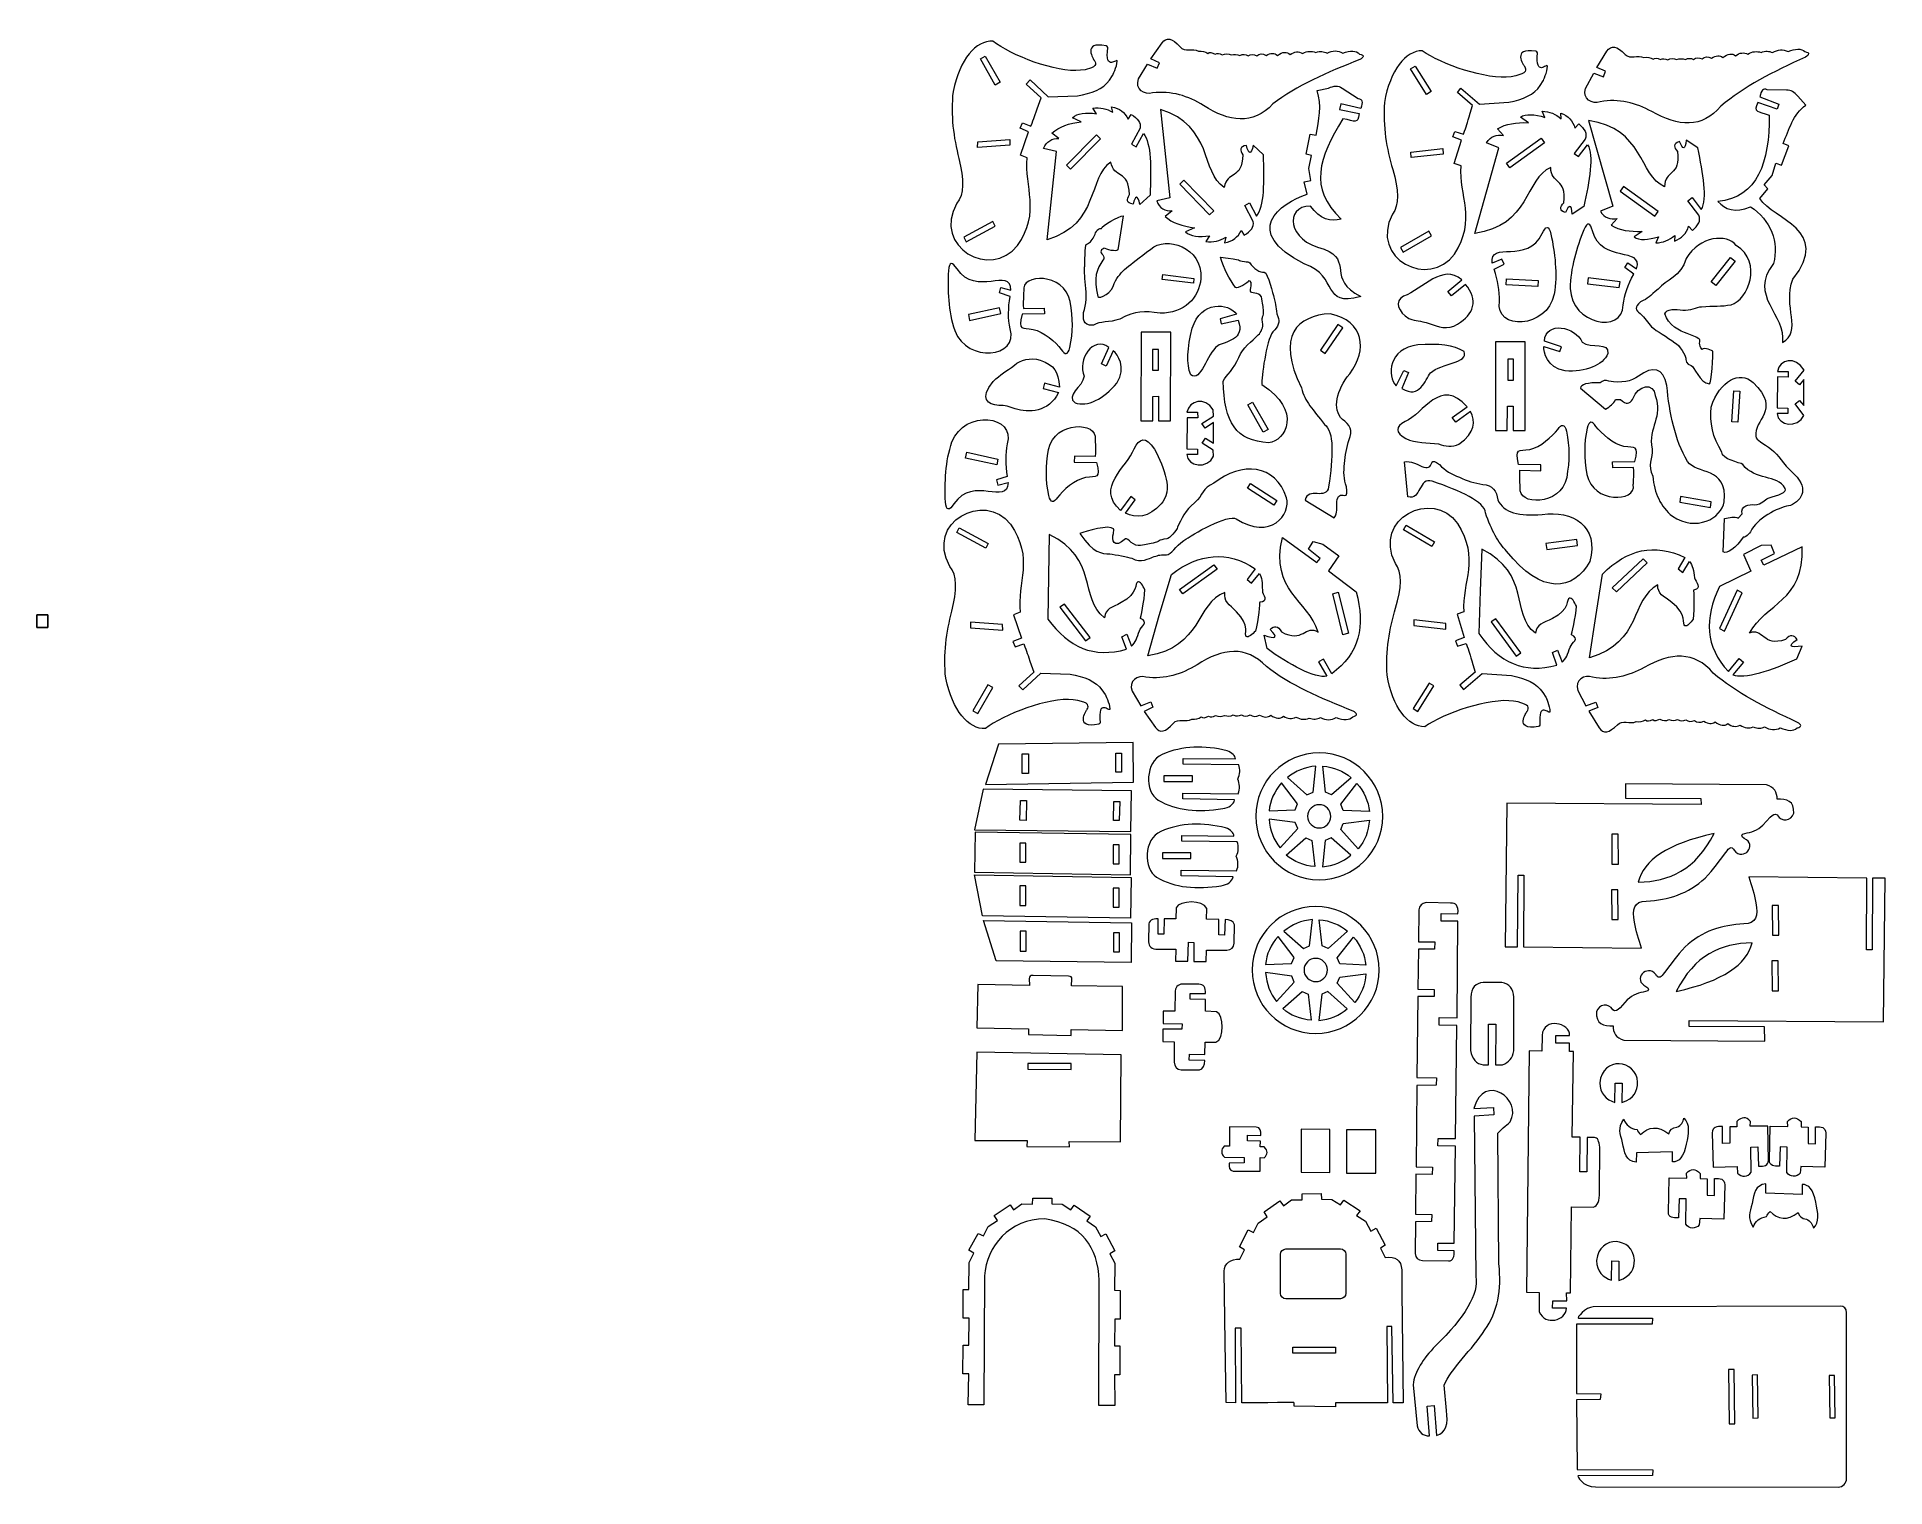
# Model space of a CAD drawing. Header units: millimetres. Extents: x -105 to 248, y -128 to 148.
import ezdxf

# ---------------------------------------------------------------- set-up
doc = ezdxf.new("R2010")
doc.units = ezdxf.units.MM
doc.header["$MEASUREMENT"] = 0
doc.header["$XCLIPFRAME"] = 0
doc.layers.add('Camada 1', color=7, linetype='Continuous')
picture_1 = doc.add_image_def('image1.jpg', size_in_pixel=(10631, 12630))

msp = doc.modelspace()

# ---------------------------------------------------------------- linework, layer by layer
at = {"layer": 'Camada 1', "color": 22, "lineweight": 5}
for points, knots in [([(110.0352, 147.1214), (110.0352, 147.1214), (107.901, 144.0921), (107.901, 144.0921), (107.901, 144.0921), (107.901, 144.0921), (109.5675, 143.3053), (109.5675, 143.3053), (109.5675, 143.3053), (109.5675, 143.3053), (109.1297, 142.2872), (109.1297, 142.2872), (109.1297, 142.2872), (109.1297, 142.2872), (107.2737, 143.056), (107.2737, 143.056), (107.2737, 143.056), (107.2737, 143.056), (105.5691, 140.2428), (105.5691, 140.2428), (105.5691, 140.2428), (104.7751, 138.3275), (106.7122, 137.0577), (108.2144, 137.5729), (108.2144, 137.5729), (111.8305, 138.0166), (115.0178, 136.9944), (117.9649, 135.1499), (117.9649, 135.1499), (122.8214, 131.9993), (127.3179, 131.4285), (131.1725, 135.4559), (131.1725, 135.4559), (135.6426, 138.9571), (141.5187, 141.4938), (147.7648, 143.9238), (147.7648, 143.9238), (148.5198, 144.342), (148.722, 144.715), (147.708, 144.988), (147.708, 144.988), (147.0794, 145.7039), (145.9395, 145.6516), (144.5129, 145.1679), (144.5129, 145.1679), (143.5873, 145.7308), (142.5839, 145.6919), (141.5159, 145.154), (141.5159, 145.154), (140.903, 145.4554), (140.2233, 145.5951), (139.3601, 145.2878), (139.3601, 145.2878), (138.5722, 145.6171), (137.7383, 145.5753), (136.8512, 145.0987), (136.8512, 145.0987), (136.0952, 145.5153), (135.3011, 145.4761), (134.4643, 144.9238), (134.4643, 144.9238), (133.8463, 145.4658), (133.0495, 145.442), (132.0369, 144.735), (132.0369, 144.735), (131.4763, 145.2381), (130.7524, 145.2031), (129.8932, 144.722), (129.8932, 144.722), (129.2038, 145.1134), (128.6085, 145.0705), (128.0917, 144.6679), (128.0917, 144.6679), (127.4809, 144.9849), (126.9208, 145.0246), (126.4347, 144.6585), (126.4347, 144.6585), (125.9834, 144.9411), (125.4755, 144.9962), (124.8851, 144.7184), (124.8851, 144.7184), (124.3401, 144.9559), (123.7842, 144.9979), (123.2153, 144.8039), (123.2153, 144.8039), (122.6753, 145.0875), (122.1086, 145.1153), (121.5104, 144.834), (121.5104, 144.834), (121.022, 145.0692), (120.5436, 145.2427), (120.1366, 144.9846), (120.1366, 144.9846), (119.5453, 145.3187), (119.0977, 145.365), (118.7721, 145.1162), (118.7721, 145.1162), (118.2431, 145.436), (117.679, 145.6572), (116.9894, 145.5254), (116.9894, 145.5254), (115.8635, 146.2276), (114.3587, 145.2374), (113.4782, 146.3313), (113.4782, 146.3313), (111.9934, 148.0634), (110.8661, 148.2379), (110.0352, 147.1214)], [0, 0, 0, 0, 0.03703704, 0.03703704, 0.03703704, 0.03703704, 0.07407407, 0.07407407, 0.07407407, 0.07407407, 0.11111111, 0.11111111, 0.11111111, 0.11111111, 0.14814815, 0.14814815, 0.14814815, 0.14814815, 0.18518519, 0.18518519, 0.18518519, 0.18518519, 0.22222222, 0.22222222, 0.22222222, 0.22222222, 0.25925926, 0.25925926, 0.25925926, 0.25925926, 0.2962963, 0.2962963, 0.2962963, 0.2962963, 0.33333333, 0.33333333, 0.33333333, 0.33333333, 0.37037037, 0.37037037, 0.37037037, 0.37037037, 0.40740741, 0.40740741, 0.40740741, 0.40740741, 0.44444444, 0.44444444, 0.44444444, 0.44444444, 0.48148148, 0.48148148, 0.48148148, 0.48148148, 0.51851852, 0.51851852, 0.51851852, 0.51851852, 0.55555556, 0.55555556, 0.55555556, 0.55555556, 0.59259259, 0.59259259, 0.59259259, 0.59259259, 0.62962963, 0.62962963, 0.62962963, 0.62962963, 0.66666667, 0.66666667, 0.66666667, 0.66666667, 0.7037037, 0.7037037, 0.7037037, 0.7037037, 0.74074074, 0.74074074, 0.74074074, 0.74074074, 0.77777778, 0.77777778, 0.77777778, 0.77777778, 0.81481481, 0.81481481, 0.81481481, 0.81481481, 0.85185185, 0.85185185, 0.85185185, 0.85185185, 0.88888889, 0.88888889, 0.88888889, 0.88888889, 0.92592593, 0.92592593, 0.92592593, 0.92592593, 0.96296296, 0.96296296, 0.96296296, 0.96296296, 1, 1, 1, 1]), ([(75.3835, 144.0578), (75.3835, 144.0578), (78.2232, 139.0746), (78.2232, 139.0746), (78.2232, 139.0746), (78.2232, 139.0746), (79.1358, 139.5947), (79.1358, 139.5947), (79.1358, 139.5947), (79.1358, 139.5947), (76.2961, 144.5779), (76.2961, 144.5779), (76.2961, 144.5779), (76.2961, 144.5779), (75.3835, 144.0578), (75.3835, 144.0578)], [0, 0, 0, 0, 0.25, 0.25, 0.25, 0.25, 0.5, 0.5, 0.5, 0.5, 0.75, 0.75, 0.75, 0.75, 1, 1, 1, 1]), ([(194.9047, 145.5281), (194.9047, 145.5281), (192.9382, 142.3873), (192.9382, 142.3873), (192.9382, 142.3873), (192.9382, 142.3873), (194.6451, 141.6923), (194.6451, 141.6923), (194.6451, 141.6923), (194.6451, 141.6923), (194.2632, 140.6518), (194.2632, 140.6518), (194.2632, 140.6518), (194.2632, 140.6518), (192.3682, 141.3187), (192.3682, 141.3187), (192.3682, 141.3187), (192.3682, 141.3187), (190.819, 138.417), (190.819, 138.417), (190.819, 138.417), (190.1302, 136.4614), (192.1334, 135.2987), (193.6054, 135.8947), (193.6054, 135.8947), (197.192, 136.5343), (200.4302, 135.6868), (203.4731, 134.0051), (203.4731, 134.0051), (208.4936, 131.123), (213.0145, 130.7974), (216.6446, 135.0282), (216.6446, 135.0282), (220.9179, 138.7672), (226.6475, 141.6193), (232.7523, 144.3851), (232.7523, 144.3851), (233.4835, 144.8437), (233.6651, 145.2271), (232.6378, 145.4447), (232.6378, 145.4447), (231.9712, 146.1253), (230.8358, 146.0112), (229.4376, 145.4506), (229.4376, 145.4506), (228.4829, 145.9625), (227.483, 145.8691), (226.4458, 145.274), (226.4458, 145.274), (225.8175, 145.5416), (225.1312, 145.6442), (224.2859, 145.2905), (224.2859, 145.2905), (223.4813, 145.5764), (222.6509, 145.4894), (221.791, 144.9653), (221.791, 144.9653), (221.0135, 145.3402), (220.2227, 145.258), (219.4171, 144.661), (219.4171, 144.661), (218.7706, 145.1686), (217.9762, 145.1016), (217.0035, 144.3406), (217.0035, 144.3406), (216.4165, 144.8125), (215.6955, 144.7382), (214.8638, 144.2112), (214.8638, 144.2112), (214.1541, 144.5645), (213.5621, 144.4893), (213.0678, 144.0592), (213.0678, 144.0592), (212.4407, 144.3426), (211.8793, 144.3518), (211.4138, 143.9598), (211.4138, 143.9598), (210.9479, 144.2175), (210.4377, 144.2449), (209.8633, 143.9355), (209.8633, 143.9355), (209.3062, 144.143), (208.7488, 144.1547), (208.1913, 143.9301), (208.1913, 143.9301), (207.6366, 144.184), (207.0693, 144.1809), (206.4873, 143.8675), (206.4873, 143.8675), (205.9868, 144.0758), (205.4997, 144.2231), (205.1073, 143.9433), (205.1073, 143.9433), (204.4987, 144.2447), (204.0492, 144.2667), (203.7377, 144.0005), (203.7377, 144.0005), (203.1921, 144.2911), (202.6168, 144.4813), (201.9354, 144.3123), (201.9354, 144.3123), (200.773, 144.9523), (199.3242, 143.8818), (198.3856, 144.9262), (198.3856, 144.9262), (196.8088, 146.5751), (195.6738, 146.6881), (194.9047, 145.5281)], [0, 0, 0, 0, 0.03703704, 0.03703704, 0.03703704, 0.03703704, 0.07407407, 0.07407407, 0.07407407, 0.07407407, 0.11111111, 0.11111111, 0.11111111, 0.11111111, 0.14814815, 0.14814815, 0.14814815, 0.14814815, 0.18518519, 0.18518519, 0.18518519, 0.18518519, 0.22222222, 0.22222222, 0.22222222, 0.22222222, 0.25925926, 0.25925926, 0.25925926, 0.25925926, 0.2962963, 0.2962963, 0.2962963, 0.2962963, 0.33333333, 0.33333333, 0.33333333, 0.33333333, 0.37037037, 0.37037037, 0.37037037, 0.37037037, 0.40740741, 0.40740741, 0.40740741, 0.40740741, 0.44444444, 0.44444444, 0.44444444, 0.44444444, 0.48148148, 0.48148148, 0.48148148, 0.48148148, 0.51851852, 0.51851852, 0.51851852, 0.51851852, 0.55555556, 0.55555556, 0.55555556, 0.55555556, 0.59259259, 0.59259259, 0.59259259, 0.59259259, 0.62962963, 0.62962963, 0.62962963, 0.62962963, 0.66666667, 0.66666667, 0.66666667, 0.66666667, 0.7037037, 0.7037037, 0.7037037, 0.7037037, 0.74074074, 0.74074074, 0.74074074, 0.74074074, 0.77777778, 0.77777778, 0.77777778, 0.77777778, 0.81481481, 0.81481481, 0.81481481, 0.81481481, 0.85185185, 0.85185185, 0.85185185, 0.85185185, 0.88888889, 0.88888889, 0.88888889, 0.88888889, 0.92592593, 0.92592593, 0.92592593, 0.92592593, 0.96296296, 0.96296296, 0.96296296, 0.96296296, 1, 1, 1, 1]), ([(157.4345, 142.1338), (157.4345, 142.1338), (160.4567, 137.2592), (160.4567, 137.2592), (160.4567, 137.2592), (160.4567, 137.2592), (161.3494, 137.8126), (161.3494, 137.8126), (161.3494, 137.8126), (161.3494, 137.8126), (158.3272, 142.6873), (158.3272, 142.6873), (158.3272, 142.6873), (158.3272, 142.6873), (157.4345, 142.1338), (157.4345, 142.1338)], [0, 0, 0, 0, 0.25, 0.25, 0.25, 0.25, 0.5, 0.5, 0.5, 0.5, 0.75, 0.75, 0.75, 0.75, 1, 1, 1, 1]), ([(140.9657, 107.7719), (133.7503, 109.3557), (133.3794, 115.9565), (138.3267, 115.9812), (138.3267, 115.9812), (140.1695, 113.4206), (142.2196, 112.922), (144.1952, 113.5016), (144.1952, 113.5016), (138.0274, 119.5056), (139.8343, 125.0658), (144.5455, 132.6434), (144.5455, 132.6434), (146.8364, 132.2106), (147.4229, 131.5269), (147.6313, 133.6225), (147.6313, 133.6225), (147.6313, 133.6225), (143.8682, 134.4304), (143.8682, 134.4304), (143.8682, 134.4304), (143.8682, 134.4304), (144.1302, 135.4835), (144.1302, 135.4835), (144.1302, 135.4835), (144.1302, 135.4835), (147.9264, 134.6226), (147.9264, 134.6226), (147.9264, 134.6226), (148.3715, 135.775), (148.2912, 136.4634), (147.4435, 136.4741), (147.4435, 136.4741), (147.4435, 136.4741), (144.3728, 138.4521), (144.3728, 138.4521), (144.3728, 138.4521), (143.647, 139.1053), (142.7995, 138.9229), (141.7796, 138.4916), (141.7796, 138.4916), (141.7796, 138.4916), (139.5981, 138.0063), (139.5981, 138.0063), (139.5981, 138.0063), (140.6152, 135.2056), (139.9026, 132.3927), (139.4175, 129.5312), (139.4175, 129.5312), (139.4175, 129.5312), (138.2919, 129.7099), (138.2919, 129.7099), (138.2919, 129.7099), (138.2919, 129.7099), (137.5265, 125.8854), (137.5265, 125.8854), (137.5265, 125.8854), (137.5265, 125.8854), (138.571, 125.6166), (138.571, 125.6166), (138.571, 125.6166), (138.571, 125.6166), (138.0133, 123.1622), (138.0133, 123.1622), (138.0133, 123.1622), (138.0133, 123.1622), (138.3849, 120.888), (138.3849, 120.888), (138.3849, 120.888), (138.3849, 120.888), (137.1685, 120.642), (137.1685, 120.642), (137.1685, 120.642), (137.1685, 120.642), (137.7076, 118.2504), (137.7076, 118.2504), (137.7076, 118.2504), (132.5354, 116.5159), (125.015, 111.1318), (137.172, 104.957), (137.172, 104.957), (143.9742, 102.5608), (140.3143, 96.5903), (147.9246, 98.7565), (147.9246, 98.7565), (141.2993, 102.1717), (146.5582, 105.5432), (140.9657, 107.7719)], [0, 0, 0, 0, 0.04545455, 0.04545455, 0.04545455, 0.04545455, 0.09090909, 0.09090909, 0.09090909, 0.09090909, 0.13636364, 0.13636364, 0.13636364, 0.13636364, 0.18181818, 0.18181818, 0.18181818, 0.18181818, 0.22727273, 0.22727273, 0.22727273, 0.22727273, 0.27272727, 0.27272727, 0.27272727, 0.27272727, 0.31818182, 0.31818182, 0.31818182, 0.31818182, 0.36363636, 0.36363636, 0.36363636, 0.36363636, 0.40909091, 0.40909091, 0.40909091, 0.40909091, 0.45454545, 0.45454545, 0.45454545, 0.45454545, 0.5, 0.5, 0.5, 0.5, 0.54545455, 0.54545455, 0.54545455, 0.54545455, 0.59090909, 0.59090909, 0.59090909, 0.59090909, 0.63636364, 0.63636364, 0.63636364, 0.63636364, 0.68181818, 0.68181818, 0.68181818, 0.68181818, 0.72727273, 0.72727273, 0.72727273, 0.72727273, 0.77272727, 0.77272727, 0.77272727, 0.77272727, 0.81818182, 0.81818182, 0.81818182, 0.81818182, 0.86363636, 0.86363636, 0.86363636, 0.86363636, 0.90909091, 0.90909091, 0.90909091, 0.90909091, 0.95454545, 0.95454545, 0.95454545, 0.95454545, 1, 1, 1, 1]), ([(226.6689, 105.0367), (227.7566, 109.0218), (226.1308, 113.4247), (222.2673, 115.8512), (222.2673, 115.8512), (219.3622, 114.6211), (217.4354, 115.3397), (216.0486, 116.8615), (216.0486, 116.8615), (223.641, 117.5887), (225.9309, 124.3865), (225.8431, 133.3088), (225.8431, 133.3088), (223.6608, 134.1295), (222.7522, 133.8226), (223.6631, 135.7213), (223.6631, 135.7213), (223.6631, 135.7213), (227.3466, 134.4386), (227.3466, 134.4386), (227.3466, 134.4386), (227.3466, 134.4386), (227.6629, 135.4433), (227.6629, 135.4433), (227.6629, 135.4433), (227.6629, 135.4433), (224.0785, 136.8169), (224.0785, 136.8169), (224.0785, 136.8169), (224.2971, 138.0328), (224.7235, 138.5792), (225.4532, 138.1479), (225.4532, 138.1479), (225.4532, 138.1479), (229.1477, 138.098), (229.1477, 138.098), (229.1477, 138.098), (230.1259, 138.1138), (230.5646, 137.7513), (231.3408, 136.9286), (231.3408, 136.9286), (231.3408, 136.9286), (232.839, 135.2125), (232.839, 135.2125), (232.839, 135.2125), (230.4391, 133.5361), (229.5993, 130.5888), (228.5269, 127.8918), (228.5269, 127.8918), (228.5269, 127.8918), (229.5713, 127.5014), (229.5713, 127.5014), (229.5713, 127.5014), (229.5713, 127.5014), (228.182, 123.7633), (228.182, 123.7633), (228.182, 123.7633), (228.182, 123.7633), (227.138, 124.1546), (227.138, 124.1546), (227.138, 124.1546), (227.138, 124.1546), (226.4211, 121.8246), (226.4211, 121.8246), (226.4211, 121.8246), (226.4211, 121.8246), (224.8785, 120.0419), (224.8785, 120.0419), (224.8785, 120.0419), (224.8785, 120.0419), (225.5885, 119.298), (225.5885, 119.298), (225.5885, 119.298), (225.5885, 119.298), (224.0343, 117.409), (224.0343, 117.409), (224.0343, 117.409), (226.7073, 113.3265), (237.8057, 111.5241), (230.3632, 102.0397), (230.3632, 102.0397), (228.3533, 96.8222), (232.307, 92.1023), (228.3545, 89.9651), (228.3545, 89.9651), (229.1263, 95.3506), (221.7347, 98.8491), (226.6689, 105.0367)], [0, 0, 0, 0, 0.04545455, 0.04545455, 0.04545455, 0.04545455, 0.09090909, 0.09090909, 0.09090909, 0.09090909, 0.13636364, 0.13636364, 0.13636364, 0.13636364, 0.18181818, 0.18181818, 0.18181818, 0.18181818, 0.22727273, 0.22727273, 0.22727273, 0.22727273, 0.27272727, 0.27272727, 0.27272727, 0.27272727, 0.31818182, 0.31818182, 0.31818182, 0.31818182, 0.36363636, 0.36363636, 0.36363636, 0.36363636, 0.40909091, 0.40909091, 0.40909091, 0.40909091, 0.45454545, 0.45454545, 0.45454545, 0.45454545, 0.5, 0.5, 0.5, 0.5, 0.54545455, 0.54545455, 0.54545455, 0.54545455, 0.59090909, 0.59090909, 0.59090909, 0.59090909, 0.63636364, 0.63636364, 0.63636364, 0.63636364, 0.68181818, 0.68181818, 0.68181818, 0.68181818, 0.72727273, 0.72727273, 0.72727273, 0.72727273, 0.77272727, 0.77272727, 0.77272727, 0.77272727, 0.81818182, 0.81818182, 0.81818182, 0.81818182, 0.86363636, 0.86363636, 0.86363636, 0.86363636, 0.90909091, 0.90909091, 0.90909091, 0.90909091, 0.95454545, 0.95454545, 0.95454545, 0.95454545, 1, 1, 1, 1]), ([(87.4231, 126.947), (87.4231, 126.947), (89.9033, 126.3941), (89.9033, 126.3941), (89.9033, 126.3941), (89.9033, 126.3941), (88.0947, 109.5406), (88.0947, 109.5406), (88.0947, 109.5406), (98.1706, 112.5977), (95.8153, 121.535), (100.273, 124.3758), (100.273, 124.3758), (100.8272, 121.193), (103.665, 122.9776), (103.8371, 118.169), (103.8371, 118.169), (103.2284, 117.2332), (103.2138, 116.5351), (104.5064, 116.3599), (104.5064, 116.3599), (104.9124, 118.0247), (105.3439, 118.2252), (105.8135, 116.2859), (105.8135, 116.2859), (105.8135, 116.2859), (107.745, 118.0998), (107.745, 118.0998), (107.745, 118.0998), (107.9697, 123.1967), (108.0148, 127.9668), (106.4704, 129.8459), (106.4704, 129.8459), (106.4704, 129.8459), (105.1196, 127.2993), (105.1196, 127.2993), (105.1196, 127.2993), (105.1196, 127.2993), (104.2263, 127.7796), (104.2263, 127.7796), (104.2263, 127.7796), (104.2263, 127.7796), (105.831, 130.8329), (105.831, 130.8329), (105.831, 130.8329), (106.0661, 131.8776), (105.4245, 132.7418), (104.1226, 133.4709), (104.1226, 133.4709), (104.1226, 133.4709), (103.5395, 132.5529), (103.5395, 132.5529), (103.5395, 132.5529), (102.977, 133.882), (101.8888, 134.6221), (100.4048, 134.9186), (100.4048, 134.9186), (100.4048, 134.9186), (100.6461, 133.8732), (100.6461, 133.8732), (100.6461, 133.8732), (99.4895, 134.5693), (98.2273, 134.8628), (96.8377, 134.6709), (96.8377, 134.6709), (96.8377, 134.6709), (97.5406, 133.6066), (97.5406, 133.6066), (97.5406, 133.6066), (95.5163, 133.8441), (93.8258, 133.7502), (92.9568, 132.8418), (92.9568, 132.8418), (92.9568, 132.8418), (94.6246, 132.0674), (94.6246, 132.0674), (94.6246, 132.0674), (92.3691, 131.7541), (90.3742, 131.1683), (89.0199, 129.9123), (89.0199, 129.9123), (89.0199, 129.9123), (90.3725, 128.8859), (90.3725, 128.8859), (90.3725, 128.8859), (89.0412, 128.8755), (87.9585, 128.411), (87.4231, 126.947)], [0, 0, 0, 0, 0.04545455, 0.04545455, 0.04545455, 0.04545455, 0.09090909, 0.09090909, 0.09090909, 0.09090909, 0.13636364, 0.13636364, 0.13636364, 0.13636364, 0.18181818, 0.18181818, 0.18181818, 0.18181818, 0.22727273, 0.22727273, 0.22727273, 0.22727273, 0.27272727, 0.27272727, 0.27272727, 0.27272727, 0.31818182, 0.31818182, 0.31818182, 0.31818182, 0.36363636, 0.36363636, 0.36363636, 0.36363636, 0.40909091, 0.40909091, 0.40909091, 0.40909091, 0.45454545, 0.45454545, 0.45454545, 0.45454545, 0.5, 0.5, 0.5, 0.5, 0.54545455, 0.54545455, 0.54545455, 0.54545455, 0.59090909, 0.59090909, 0.59090909, 0.59090909, 0.63636364, 0.63636364, 0.63636364, 0.63636364, 0.68181818, 0.68181818, 0.68181818, 0.68181818, 0.72727273, 0.72727273, 0.72727273, 0.72727273, 0.77272727, 0.77272727, 0.77272727, 0.77272727, 0.81818182, 0.81818182, 0.81818182, 0.81818182, 0.86363636, 0.86363636, 0.86363636, 0.86363636, 0.90909091, 0.90909091, 0.90909091, 0.90909091, 0.95454545, 0.95454545, 0.95454545, 0.95454545, 1, 1, 1, 1]), ([(109.0146, 117.0009), (109.0146, 117.0009), (111.4964, 117.5467), (111.4964, 117.5467), (111.4964, 117.5467), (111.4964, 117.5467), (109.7358, 134.4053), (109.7358, 134.4053), (109.7358, 134.4053), (119.8029, 131.3195), (117.4223, 122.3889), (121.8718, 119.5354), (121.8718, 119.5354), (122.4351, 122.7167), (125.2678, 120.9241), (125.4536, 125.7321), (125.4536, 125.7321), (124.8476, 126.6696), (124.8349, 127.3677), (126.1281, 127.5393), (126.1281, 127.5393), (126.5293, 125.8734), (126.9603, 125.6716), (127.4353, 127.6096), (127.4353, 127.6096), (127.4353, 127.6096), (129.3617, 125.7901), (129.3617, 125.7901), (129.3617, 125.7901), (129.5718, 120.6927), (129.6034, 115.9224), (128.0536, 114.0477), (128.0536, 114.0477), (128.0536, 114.0477), (126.71, 116.5982), (126.71, 116.5982), (126.71, 116.5982), (126.71, 116.5982), (125.8154, 116.1204), (125.8154, 116.1204), (125.8154, 116.1204), (125.8154, 116.1204), (127.4115, 113.0626), (127.4115, 113.0626), (127.4115, 113.0626), (127.6436, 112.0172), (126.9995, 111.1548), (125.6955, 110.4295), (125.6955, 110.4295), (125.6955, 110.4295), (125.1151, 111.3491), (125.1151, 111.3491), (125.1151, 111.3491), (124.5488, 110.0216), (123.4584, 109.2846), (121.9736, 108.9923), (121.9736, 108.9923), (121.9736, 108.9923), (122.2179, 110.0371), (122.2179, 110.0371), (122.2179, 110.0371), (121.0593, 109.3443), (119.7962, 109.0544), (118.4072, 109.2502), (118.4072, 109.2502), (118.4072, 109.2502), (119.1132, 110.3125), (119.1132, 110.3125), (119.1132, 110.3125), (117.0882, 110.0807), (115.398, 110.1795), (114.5315, 111.0904), (114.5315, 111.0904), (114.5315, 111.0904), (116.2016, 111.86), (116.2016, 111.86), (116.2016, 111.86), (113.9469, 112.1797), (111.9537, 112.7712), (110.603, 114.031), (110.603, 114.031), (110.603, 114.031), (111.9585, 115.0536), (111.9585, 115.0536), (111.9585, 115.0536), (110.6273, 115.0678), (109.5459, 115.5354), (109.0146, 117.0009)], [0, 0, 0, 0, 0.04545455, 0.04545455, 0.04545455, 0.04545455, 0.09090909, 0.09090909, 0.09090909, 0.09090909, 0.13636364, 0.13636364, 0.13636364, 0.13636364, 0.18181818, 0.18181818, 0.18181818, 0.18181818, 0.22727273, 0.22727273, 0.22727273, 0.22727273, 0.27272727, 0.27272727, 0.27272727, 0.27272727, 0.31818182, 0.31818182, 0.31818182, 0.31818182, 0.36363636, 0.36363636, 0.36363636, 0.36363636, 0.40909091, 0.40909091, 0.40909091, 0.40909091, 0.45454545, 0.45454545, 0.45454545, 0.45454545, 0.5, 0.5, 0.5, 0.5, 0.54545455, 0.54545455, 0.54545455, 0.54545455, 0.59090909, 0.59090909, 0.59090909, 0.59090909, 0.63636364, 0.63636364, 0.63636364, 0.63636364, 0.68181818, 0.68181818, 0.68181818, 0.68181818, 0.72727273, 0.72727273, 0.72727273, 0.72727273, 0.77272727, 0.77272727, 0.77272727, 0.77272727, 0.81818182, 0.81818182, 0.81818182, 0.81818182, 0.86363636, 0.86363636, 0.86363636, 0.86363636, 0.90909091, 0.90909091, 0.90909091, 0.90909091, 0.95454545, 0.95454545, 0.95454545, 0.95454545, 1, 1, 1, 1]), ([(171.9493, 128.0563), (171.9493, 128.0563), (174.3007, 127.0927), (174.3007, 127.0927), (174.3007, 127.0927), (174.3007, 127.0927), (169.6734, 110.7862), (169.6734, 110.7862), (169.6734, 110.7862), (180.1207, 112.0988), (179.3077, 121.3055), (184.1809, 123.3531), (184.1809, 123.3531), (184.1899, 120.1224), (187.2883, 121.4024), (186.6463, 116.6338), (186.6463, 116.6338), (185.8884, 115.8142), (185.7561, 115.1286), (187.0007, 114.7377), (187.0007, 114.7377), (187.6818, 116.3101), (188.141, 116.4349), (188.2765, 114.4441), (188.2765, 114.4441), (188.2765, 114.4441), (190.4864, 115.9061), (190.4864, 115.9061), (190.4864, 115.9061), (191.5681, 120.8918), (192.4177, 125.5859), (191.2126, 127.6987), (191.2126, 127.6987), (191.2126, 127.6987), (189.4514, 125.4166), (189.4514, 125.4166), (189.4514, 125.4166), (189.4514, 125.4166), (188.652, 126.0409), (188.652, 126.0409), (188.652, 126.0409), (188.652, 126.0409), (190.7491, 128.7795), (190.7491, 128.7795), (190.7491, 128.7795), (191.1571, 129.7695), (190.6705, 130.7296), (189.5104, 131.668), (189.5104, 131.668), (189.5104, 131.668), (188.7807, 130.8616), (188.7807, 130.8616), (188.7807, 130.8616), (188.4506, 132.2666), (187.5029, 133.1797), (186.0903, 133.7224), (186.0903, 133.7224), (186.0903, 133.7224), (186.1517, 132.6513), (186.1517, 132.6513), (186.1517, 132.6513), (185.1291, 133.5326), (183.9345, 134.0349), (182.5325, 134.0803), (182.5325, 134.0803), (182.5325, 134.0803), (183.0457, 132.9127), (183.0457, 132.9127), (183.0457, 132.9127), (181.0906, 133.4885), (179.4084, 133.6812), (178.3986, 132.9325), (178.3986, 132.9325), (178.3986, 132.9325), (179.9118, 131.8877), (179.9118, 131.8877), (179.9118, 131.8877), (177.6357, 131.9596), (175.5705, 131.7189), (174.0237, 130.7095), (174.0237, 130.7095), (174.0237, 130.7095), (175.1836, 129.4696), (175.1836, 129.4696), (175.1836, 129.4696), (173.8697, 129.6839), (172.7241, 129.4089), (171.9493, 128.0563)], [0, 0, 0, 0, 0.04545455, 0.04545455, 0.04545455, 0.04545455, 0.09090909, 0.09090909, 0.09090909, 0.09090909, 0.13636364, 0.13636364, 0.13636364, 0.13636364, 0.18181818, 0.18181818, 0.18181818, 0.18181818, 0.22727273, 0.22727273, 0.22727273, 0.22727273, 0.27272727, 0.27272727, 0.27272727, 0.27272727, 0.31818182, 0.31818182, 0.31818182, 0.31818182, 0.36363636, 0.36363636, 0.36363636, 0.36363636, 0.40909091, 0.40909091, 0.40909091, 0.40909091, 0.45454545, 0.45454545, 0.45454545, 0.45454545, 0.5, 0.5, 0.5, 0.5, 0.54545455, 0.54545455, 0.54545455, 0.54545455, 0.59090909, 0.59090909, 0.59090909, 0.59090909, 0.63636364, 0.63636364, 0.63636364, 0.63636364, 0.68181818, 0.68181818, 0.68181818, 0.68181818, 0.72727273, 0.72727273, 0.72727273, 0.72727273, 0.77272727, 0.77272727, 0.77272727, 0.77272727, 0.81818182, 0.81818182, 0.81818182, 0.81818182, 0.86363636, 0.86363636, 0.86363636, 0.86363636, 0.90909091, 0.90909091, 0.90909091, 0.90909091, 0.95454545, 0.95454545, 0.95454545, 0.95454545, 1, 1, 1, 1]), ([(193.6364, 115.0153), (193.6364, 115.0153), (195.9904, 115.9721), (195.9904, 115.9721), (195.9904, 115.9721), (195.9904, 115.9721), (191.4097, 132.2918), (191.4097, 132.2918), (191.4097, 132.2918), (201.8532, 130.9494), (201.014, 121.7451), (205.8813, 119.6836), (205.8813, 119.6836), (205.8995, 122.9142), (208.9942, 121.6254), (208.3658, 126.3958), (208.3658, 126.3958), (207.6103, 127.2176), (207.4799, 127.9036), (208.7256, 128.2909), (208.7256, 128.2909), (209.4023, 126.7166), (209.8611, 126.5905), (210.0022, 128.5809), (210.0022, 128.5809), (210.0022, 128.5809), (212.208, 127.1127), (212.208, 127.1127), (212.208, 127.1127), (213.2755, 122.1238), (214.1117, 117.4273), (212.9006, 115.318), (212.9006, 115.318), (212.9006, 115.318), (211.1459, 117.6051), (211.1459, 117.6051), (211.1459, 117.6051), (211.1459, 117.6051), (210.3447, 116.9831), (210.3447, 116.9831), (210.3447, 116.9831), (210.3447, 116.9831), (212.434, 114.2385), (212.434, 114.2385), (212.434, 114.2385), (212.8392, 113.2473), (212.3499, 112.2886), (211.1871, 111.3536), (211.1871, 111.3536), (211.1871, 111.3536), (210.4597, 112.162), (210.4597, 112.162), (210.4597, 112.162), (210.1256, 110.758), (209.1753, 109.8476), (207.7612, 109.3089), (207.7612, 109.3089), (207.7612, 109.3089), (207.8256, 110.3799), (207.8256, 110.3799), (207.8256, 110.3799), (206.8005, 109.5014), (205.6045, 109.0025), (204.2024, 108.9611), (204.2024, 108.9611), (204.2024, 108.9611), (204.7189, 110.1273), (204.7189, 110.1273), (204.7189, 110.1273), (202.7621, 109.5571), (201.0794, 109.3692), (200.0717, 110.1207), (200.0717, 110.1207), (200.0717, 110.1207), (201.5879, 111.1612), (201.5879, 111.1612), (201.5879, 111.1612), (199.3116, 111.0958), (197.2472, 111.3423), (195.7032, 112.3561), (195.7032, 112.3561), (195.7032, 112.3561), (196.8667, 113.5928), (196.8667, 113.5928), (196.8667, 113.5928), (195.5522, 113.3822), (194.4074, 113.6605), (193.6364, 115.0153)], [0, 0, 0, 0, 0.04545455, 0.04545455, 0.04545455, 0.04545455, 0.09090909, 0.09090909, 0.09090909, 0.09090909, 0.13636364, 0.13636364, 0.13636364, 0.13636364, 0.18181818, 0.18181818, 0.18181818, 0.18181818, 0.22727273, 0.22727273, 0.22727273, 0.22727273, 0.27272727, 0.27272727, 0.27272727, 0.27272727, 0.31818182, 0.31818182, 0.31818182, 0.31818182, 0.36363636, 0.36363636, 0.36363636, 0.36363636, 0.40909091, 0.40909091, 0.40909091, 0.40909091, 0.45454545, 0.45454545, 0.45454545, 0.45454545, 0.5, 0.5, 0.5, 0.5, 0.54545455, 0.54545455, 0.54545455, 0.54545455, 0.59090909, 0.59090909, 0.59090909, 0.59090909, 0.63636364, 0.63636364, 0.63636364, 0.63636364, 0.68181818, 0.68181818, 0.68181818, 0.68181818, 0.72727273, 0.72727273, 0.72727273, 0.72727273, 0.77272727, 0.77272727, 0.77272727, 0.77272727, 0.81818182, 0.81818182, 0.81818182, 0.81818182, 0.86363636, 0.86363636, 0.86363636, 0.86363636, 0.90909091, 0.90909091, 0.90909091, 0.90909091, 0.95454545, 0.95454545, 0.95454545, 0.95454545, 1, 1, 1, 1]), ([(74.8725, 128.2294), (74.8725, 128.2294), (74.853, 127.1613), (74.853, 127.1613), (74.853, 127.1613), (74.853, 127.1613), (80.9873, 127.5896), (80.9873, 127.5896), (80.9873, 127.5896), (80.9873, 127.5896), (81.0068, 128.6577), (81.0068, 128.6577), (81.0068, 128.6577), (81.0068, 128.6577), (74.8725, 128.2294), (74.8725, 128.2294)], [0, 0, 0, 0, 0.25, 0.25, 0.25, 0.25, 0.5, 0.5, 0.5, 0.5, 0.75, 0.75, 0.75, 0.75, 1, 1, 1, 1]), ([(91.8103, 123.7834), (91.8103, 123.7834), (92.5934, 123.0124), (92.5934, 123.0124), (92.5934, 123.0124), (92.5934, 123.0124), (98.3049, 128.8131), (98.3049, 128.8131), (98.3049, 128.8131), (98.3049, 128.8131), (97.5218, 129.5841), (97.5218, 129.5841), (97.5218, 129.5841), (97.5218, 129.5841), (91.8103, 123.7834), (91.8103, 123.7834)], [0, 0, 0, 0, 0.25, 0.25, 0.25, 0.25, 0.5, 0.5, 0.5, 0.5, 0.75, 0.75, 0.75, 0.75, 1, 1, 1, 1]), ([(157.5097, 126.2973), (157.5097, 126.2973), (157.5299, 125.2292), (157.5299, 125.2292), (157.5299, 125.2292), (157.5299, 125.2292), (163.6441, 125.8843), (163.6441, 125.8843), (163.6441, 125.8843), (163.6441, 125.8843), (163.624, 126.9524), (163.624, 126.9524), (163.624, 126.9524), (163.624, 126.9524), (157.5097, 126.2973), (157.5097, 126.2973)], [0, 0, 0, 0, 0.25, 0.25, 0.25, 0.25, 0.5, 0.5, 0.5, 0.5, 0.75, 0.75, 0.75, 0.75, 1, 1, 1, 1]), ([(175.7397, 124.1976), (175.7397, 124.1976), (176.3813, 123.3055), (176.3813, 123.3055), (176.3813, 123.3055), (176.3813, 123.3055), (182.99, 128.0589), (182.99, 128.0589), (182.99, 128.0589), (182.99, 128.0589), (182.3483, 128.951), (182.3483, 128.951), (182.3483, 128.951), (182.3483, 128.951), (175.7397, 124.1976), (175.7397, 124.1976)], [0, 0, 0, 0, 0.25, 0.25, 0.25, 0.25, 0.5, 0.5, 0.5, 0.5, 0.75, 0.75, 0.75, 0.75, 1, 1, 1, 1]), ([(113.4109, 120.1519), (113.4109, 120.1519), (114.1961, 120.9207), (114.1961, 120.9207), (114.1961, 120.9207), (114.1961, 120.9207), (119.8911, 115.1038), (119.8911, 115.1038), (119.8911, 115.1038), (119.8911, 115.1038), (119.1059, 114.335), (119.1059, 114.335), (119.1059, 114.335), (119.1059, 114.335), (113.4109, 120.1519), (113.4109, 120.1519)], [0, 0, 0, 0, 0.25, 0.25, 0.25, 0.25, 0.5, 0.5, 0.5, 0.5, 0.75, 0.75, 0.75, 0.75, 1, 1, 1, 1]), ([(197.4377, 118.8631), (197.4377, 118.8631), (198.0819, 119.7534), (198.0819, 119.7534), (198.0819, 119.7534), (198.0819, 119.7534), (204.677, 114.9812), (204.677, 114.9812), (204.677, 114.9812), (204.677, 114.9812), (204.0328, 114.0909), (204.0328, 114.0909), (204.0328, 114.0909), (204.0328, 114.0909), (197.4377, 118.8631), (197.4377, 118.8631)], [0, 0, 0, 0, 0.25, 0.25, 0.25, 0.25, 0.5, 0.5, 0.5, 0.5, 0.75, 0.75, 0.75, 0.75, 1, 1, 1, 1]), ([(72.1975, 110.0823), (72.1975, 110.0823), (77.7279, 113.0221), (77.7279, 113.0221), (77.7279, 113.0221), (77.7279, 113.0221), (78.2055, 112.1301), (78.2055, 112.1301), (78.2055, 112.1301), (78.2055, 112.1301), (72.6751, 109.1903), (72.6751, 109.1903), (72.6751, 109.1903), (72.6751, 109.1903), (72.1975, 110.0823), (72.1975, 110.0823)], [0, 0, 0, 0, 0.25, 0.25, 0.25, 0.25, 0.5, 0.5, 0.5, 0.5, 0.75, 0.75, 0.75, 0.75, 1, 1, 1, 1]), ([(95.0781, 95.6728), (94.9942, 94.6415), (94.73, 93.1512), (96.9326, 93.267), (96.9326, 93.267), (98.3058, 94.0804), (99.8482, 93.7271), (101.988, 94.4429), (101.988, 94.4429), (105.0922, 96.102), (106.502, 95.962), (109.6694, 95.5707), (109.6694, 95.5707), (114.2059, 95.5111), (117.1838, 98.4575), (117.4189, 102.1949), (117.4189, 102.1949), (117.8321, 108.2446), (110.6838, 110.3278), (107.9112, 107.7992), (107.9112, 107.7992), (103.3474, 104.2699), (102.3321, 103.9145), (100.8937, 101.2439), (100.8937, 101.2439), (100.7295, 99.5793), (98.019, 98.0457), (97.7937, 98.7719), (97.7937, 98.7719), (96.8266, 102.2175), (97.6329, 104.1008), (98.7679, 105.6665), (98.7679, 105.6665), (99.3264, 106.437), (98.1982, 106.9749), (98.3982, 107.4855), (98.3982, 107.4855), (98.4997, 107.7443), (98.8059, 107.7489), (98.9359, 107.9673), (98.9359, 107.9673), (99.3974, 107.7362), (101.2993, 107.184), (101.6172, 107.6578), (101.6172, 107.6578), (101.6172, 107.6578), (102.6029, 114.1456), (102.6029, 114.1456), (102.6029, 114.1456), (101.9182, 114.1321), (98.4754, 112.2496), (98.4699, 111.7062), (98.4699, 111.7062), (97.5408, 111.8509), (97.3091, 110.6287), (97.037, 110.1323), (97.037, 110.1323), (96.5923, 109.3209), (96.1561, 108.9492), (95.588, 108.6693), (95.588, 108.6693), (95.3445, 108.5494), (95.2982, 104.9705), (95.3284, 104.5537), (95.3284, 104.5537), (94.844, 103.6775), (96.218, 98.7077), (95.0781, 95.6728)], [0, 0, 0, 0, 0.05882353, 0.05882353, 0.05882353, 0.05882353, 0.11764706, 0.11764706, 0.11764706, 0.11764706, 0.17647059, 0.17647059, 0.17647059, 0.17647059, 0.23529412, 0.23529412, 0.23529412, 0.23529412, 0.29411765, 0.29411765, 0.29411765, 0.29411765, 0.35294118, 0.35294118, 0.35294118, 0.35294118, 0.41176471, 0.41176471, 0.41176471, 0.41176471, 0.47058824, 0.47058824, 0.47058824, 0.47058824, 0.52941176, 0.52941176, 0.52941176, 0.52941176, 0.58823529, 0.58823529, 0.58823529, 0.58823529, 0.64705882, 0.64705882, 0.64705882, 0.64705882, 0.70588235, 0.70588235, 0.70588235, 0.70588235, 0.76470588, 0.76470588, 0.76470588, 0.76470588, 0.82352941, 0.82352941, 0.82352941, 0.82352941, 0.88235294, 0.88235294, 0.88235294, 0.88235294, 0.94117647, 0.94117647, 0.94117647, 0.94117647, 1, 1, 1, 1]), ([(187.8935, 100.246), (187.9147, 104.1556), (189.1236, 108.1022), (190.4725, 111.4536), (190.4725, 111.4536), (191.1848, 113.0802), (191.7176, 112.8156), (192.128, 111.2573), (192.128, 111.2573), (193.8715, 104.8853), (201.9569, 108.3443), (200.5394, 104.042), (200.5394, 104.042), (200.5394, 104.042), (198.8929, 105.1499), (198.8929, 105.1499), (198.8929, 105.1499), (198.8929, 105.1499), (198.3091, 104.2706), (198.3091, 104.2706), (198.3091, 104.2706), (198.3091, 104.2706), (199.9975, 102.9973), (199.9975, 102.9973), (199.9975, 102.9973), (198.9189, 101.0213), (198.246, 99.0719), (197.9788, 97.1492), (197.9788, 97.1492), (197.8674, 91.4424), (188.149, 93.4806), (187.8935, 100.246)], [0, 0, 0, 0, 0.125, 0.125, 0.125, 0.125, 0.25, 0.25, 0.25, 0.25, 0.375, 0.375, 0.375, 0.375, 0.5, 0.5, 0.5, 0.5, 0.625, 0.625, 0.625, 0.625, 0.75, 0.75, 0.75, 0.75, 0.875, 0.875, 0.875, 0.875, 1, 1, 1, 1]), ([(155.5083, 108.0637), (155.5083, 108.0637), (160.9261, 111.2062), (160.9261, 111.2062), (160.9261, 111.2062), (160.9261, 111.2062), (161.4365, 110.3324), (161.4365, 110.3324), (161.4365, 110.3324), (161.4365, 110.3324), (156.0187, 107.1899), (156.0187, 107.1899), (156.0187, 107.1899), (156.0187, 107.1899), (155.5083, 108.0637), (155.5083, 108.0637)], [0, 0, 0, 0, 0.25, 0.25, 0.25, 0.25, 0.5, 0.5, 0.5, 0.5, 0.75, 0.75, 0.75, 0.75, 1, 1, 1, 1]), ([(184.8379, 99.1726), (185.4852, 103.0283), (184.9685, 107.1234), (184.2122, 110.656), (184.2122, 110.656), (183.7884, 112.3804), (183.2182, 112.2108), (182.5475, 110.7456), (182.5475, 110.7456), (179.7408, 104.7653), (172.3654, 109.5551), (173.0269, 105.0739), (173.0269, 105.0739), (173.0269, 105.0739), (174.8384, 105.8841), (174.8384, 105.8841), (174.8384, 105.8841), (174.8384, 105.8841), (175.2634, 104.918), (175.2634, 104.918), (175.2634, 104.918), (175.2634, 104.918), (173.3822, 103.9519), (173.3822, 103.9519), (173.3822, 103.9519), (174.1073, 101.8207), (174.4371, 99.7849), (174.3717, 97.8449), (174.3717, 97.8449), (173.5063, 92.203), (183.43, 92.5503), (184.8379, 99.1726)], [0, 0, 0, 0, 0.125, 0.125, 0.125, 0.125, 0.25, 0.25, 0.25, 0.25, 0.375, 0.375, 0.375, 0.375, 0.5, 0.5, 0.5, 0.5, 0.625, 0.625, 0.625, 0.625, 0.75, 0.75, 0.75, 0.75, 0.875, 0.875, 0.875, 0.875, 1, 1, 1, 1]), ([(201.2293, 95.5172), (200.3467, 96.0574), (200.1413, 96.7606), (201.3094, 97.7225), (201.3094, 97.7225), (202.7759, 98.3521), (203.0363, 98.8363), (204.6523, 100.1222), (204.6523, 100.1222), (206.1599, 101.9979), (209.0474, 102.5074), (209.9912, 105.9856), (209.9912, 105.9856), (212.6593, 110.3327), (217.7477, 110.7362), (219.5659, 108.5018), (219.5659, 108.5018), (224.696, 105.2686), (221.7992, 98.0454), (218.5883, 97.1748), (218.5883, 97.1748), (216.7178, 96.8224), (215.1517, 97.0023), (212.9603, 96.8063), (212.9603, 96.8063), (211.9972, 96.7202), (210.8306, 96.0276), (209.3799, 96.1297), (209.3799, 96.1297), (208.0696, 96.4014), (206.1778, 96.4411), (205.9514, 95.4269), (205.9514, 95.4269), (206.5022, 93.3456), (208.9124, 92.097), (210.228, 91.6655), (210.228, 91.6655), (210.9144, 91.4404), (212.0449, 90.9788), (212.5342, 90.6067), (212.5342, 90.6067), (212.7553, 90.4386), (212.2554, 89.415), (213.0853, 88.6313), (213.0853, 88.6313), (213.4656, 89.1598), (215.0663, 88.3222), (215.0662, 88.3221), (215.0662, 88.3221), (215.2199, 88.1002), (214.7866, 81.7885), (214.4458, 82.0841), (214.4458, 82.0841), (212.5964, 82.2221), (211.5168, 85.5093), (210.9557, 85.582), (210.9557, 85.582), (210.0384, 85.7009), (209.9287, 86.7821), (209.9566, 86.9937), (209.9566, 86.9937), (209.992, 87.2626), (208.6639, 89.6821), (207.8785, 89.9123), (207.8785, 89.9123), (206.3224, 91.0538), (204.4039, 92.0907), (203.4277, 92.9681), (203.4277, 92.9681), (202.5656, 93.743), (202.2019, 94.6856), (201.2293, 95.5172)], [0, 0, 0, 0, 0.05555556, 0.05555556, 0.05555556, 0.05555556, 0.11111111, 0.11111111, 0.11111111, 0.11111111, 0.16666667, 0.16666667, 0.16666667, 0.16666667, 0.22222222, 0.22222222, 0.22222222, 0.22222222, 0.27777778, 0.27777778, 0.27777778, 0.27777778, 0.33333333, 0.33333333, 0.33333333, 0.33333333, 0.38888889, 0.38888889, 0.38888889, 0.38888889, 0.44444444, 0.44444444, 0.44444444, 0.44444444, 0.5, 0.5, 0.5, 0.5, 0.55555556, 0.55555556, 0.55555556, 0.55555556, 0.61111111, 0.61111111, 0.61111111, 0.61111111, 0.66666667, 0.66666667, 0.66666667, 0.66666667, 0.72222222, 0.72222222, 0.72222222, 0.72222222, 0.77777778, 0.77777778, 0.77777778, 0.77777778, 0.83333333, 0.83333333, 0.83333333, 0.83333333, 0.88888889, 0.88888889, 0.88888889, 0.88888889, 0.94444444, 0.94444444, 0.94444444, 0.94444444, 1, 1, 1, 1]), ([(121.1844, 106.2425), (121.8675, 103.9928), (122.8341, 102.0815), (124.0587, 100.4784), (124.0587, 100.4784), (124.3096, 100.1419), (126.6458, 101.4282), (126.4942, 101.7209), (126.4942, 101.7209), (127.6746, 101.7019), (126.581, 99.9662), (126.9789, 99.5628), (126.9789, 99.5628), (127.2408, 99.2974), (129.0171, 99.5112), (129.0757, 98.312), (129.0757, 98.312), (129.145, 96.898), (129.5062, 96.8139), (129.3573, 95.3536), (129.3573, 95.3536), (129.2847, 94.6421), (128.9413, 95.0528), (129.2823, 93.4155), (129.2823, 93.4155), (129.3207, 93.2312), (128.9563, 91.7896), (128.3941, 91.4156), (128.3941, 91.4156), (127.2724, 90.2333), (125.3286, 88.9304), (124.6627, 87.1305), (124.6627, 87.1305), (123.8456, 84.9224), (122.196, 83.7283), (121.7079, 82.6033), (121.7079, 82.6033), (121.8803, 74.7012), (124.1492, 71.1985), (130.3573, 70.8435), (130.3573, 70.8435), (133.6197, 71.1698), (136.8387, 76.9749), (129.084, 81.9662), (129.084, 81.9662), (129.0027, 83.2095), (129.8746, 90.3128), (131.1737, 92.0043), (131.1737, 92.0043), (132.1583, 92.9413), (132.6142, 93.9449), (132.1027, 94.9439), (132.1027, 94.9439), (131.6501, 96.4435), (131.7955, 97.1139), (131.3428, 98.6337), (131.3428, 98.6337), (131.2807, 99.0357), (130.2223, 103.2264), (129.5401, 103.4168), (129.5401, 103.4168), (128.7249, 103.188), (127.3928, 104.1577), (126.8043, 105.1935), (126.8043, 105.1935), (126.5883, 105.3877), (126.2198, 105.3459), (125.7335, 105.3947), (125.7335, 105.3947), (124.2007, 105.5483), (125.7818, 105.7939), (121.1844, 106.2425)], [0, 0, 0, 0, 0.05555556, 0.05555556, 0.05555556, 0.05555556, 0.11111111, 0.11111111, 0.11111111, 0.11111111, 0.16666667, 0.16666667, 0.16666667, 0.16666667, 0.22222222, 0.22222222, 0.22222222, 0.22222222, 0.27777778, 0.27777778, 0.27777778, 0.27777778, 0.33333333, 0.33333333, 0.33333333, 0.33333333, 0.38888889, 0.38888889, 0.38888889, 0.38888889, 0.44444444, 0.44444444, 0.44444444, 0.44444444, 0.5, 0.5, 0.5, 0.5, 0.55555556, 0.55555556, 0.55555556, 0.55555556, 0.61111111, 0.61111111, 0.61111111, 0.61111111, 0.66666667, 0.66666667, 0.66666667, 0.66666667, 0.72222222, 0.72222222, 0.72222222, 0.72222222, 0.77777778, 0.77777778, 0.77777778, 0.77777778, 0.83333333, 0.83333333, 0.83333333, 0.83333333, 0.88888889, 0.88888889, 0.88888889, 0.88888889, 0.94444444, 0.94444444, 0.94444444, 0.94444444, 1, 1, 1, 1]), ([(214.789, 101.5493), (214.789, 101.5493), (215.6669, 100.8349), (215.6669, 100.8349), (215.6669, 100.8349), (215.6669, 100.8349), (219.3731, 105.4752), (219.3731, 105.4752), (219.3731, 105.4752), (219.3731, 105.4752), (218.4952, 106.1896), (218.4952, 106.1896), (218.4952, 106.1896), (218.4952, 106.1896), (214.789, 101.5493), (214.789, 101.5493)], [0, 0, 0, 0, 0.25, 0.25, 0.25, 0.25, 0.5, 0.5, 0.5, 0.5, 0.75, 0.75, 0.75, 0.75, 1, 1, 1, 1]), ([(70.4911, 92.2303), (69.2422, 95.9351), (69.1048, 100.0604), (69.2929, 103.6681), (69.2929, 103.6681), (69.4388, 105.4378), (70.0286, 105.3605), (70.9225, 104.0198), (70.9225, 104.0198), (74.6396, 98.5586), (81.1647, 104.4545), (81.2203, 99.925), (81.2203, 99.925), (81.2203, 99.925), (79.3034, 100.4386), (79.3034, 100.4386), (79.3034, 100.4386), (79.3034, 100.4386), (79.0366, 99.4174), (79.0366, 99.4174), (79.0366, 99.4174), (79.0366, 99.4174), (81.0468, 98.761), (81.0468, 98.761), (81.0468, 98.761), (80.6679, 96.5419), (80.6641, 94.4796), (81.0355, 92.5743), (81.0355, 92.5743), (82.7823, 87.1403), (72.9285, 85.9139), (70.4911, 92.2303)], [0, 0, 0, 0, 0.125, 0.125, 0.125, 0.125, 0.25, 0.25, 0.25, 0.25, 0.375, 0.375, 0.375, 0.375, 0.5, 0.5, 0.5, 0.5, 0.625, 0.625, 0.625, 0.625, 0.75, 0.75, 0.75, 0.75, 0.875, 0.875, 0.875, 0.875, 1, 1, 1, 1]), ([(92.5152, 97.8031), (93.0544, 94.5342), (93.0947, 91.9859), (92.4453, 88.9942), (92.4453, 88.9942), (92.082, 87.534), (91.4772, 87.5679), (90.8109, 88.6594), (90.8109, 88.6594), (89.7726, 89.9798), (87.4123, 92.0936), (85.4532, 92.4589), (85.4532, 92.4589), (83.3217, 92.8563), (82.5454, 92.0862), (83.3476, 95.3505), (83.3476, 95.3505), (83.3476, 95.3505), (87.5997, 95.4251), (87.5997, 95.4251), (87.5997, 95.4251), (87.5997, 95.4251), (87.5771, 96.5217), (87.5771, 96.5217), (87.5771, 96.5217), (87.5771, 96.5217), (83.5909, 96.4624), (83.5909, 96.4624), (83.5909, 96.4624), (83.5207, 98.1867), (83.6506, 99.8141), (83.6506, 99.8141), (83.6506, 99.8141), (83.0498, 103.1021), (91.3381, 103.4182), (92.5152, 97.8031)], [0, 0, 0, 0, 0.11111111, 0.11111111, 0.11111111, 0.11111111, 0.22222222, 0.22222222, 0.22222222, 0.22222222, 0.33333333, 0.33333333, 0.33333333, 0.33333333, 0.44444444, 0.44444444, 0.44444444, 0.44444444, 0.55555556, 0.55555556, 0.55555556, 0.55555556, 0.66666667, 0.66666667, 0.66666667, 0.66666667, 0.77777778, 0.77777778, 0.77777778, 0.77777778, 0.88888889, 0.88888889, 0.88888889, 0.88888889, 1, 1, 1, 1]), ([(110.1524, 102.9209), (110.1524, 102.9209), (110.0421, 101.9961), (110.0421, 101.9961), (110.0421, 101.9961), (110.0421, 101.9961), (116.0033, 101.285), (116.0033, 101.285), (116.0033, 101.285), (116.0033, 101.285), (116.1137, 102.2098), (116.1137, 102.2098), (116.1137, 102.2098), (116.1137, 102.2098), (110.1524, 102.9209), (110.1524, 102.9209)], [0, 0, 0, 0, 0.25, 0.25, 0.25, 0.25, 0.5, 0.5, 0.5, 0.5, 0.75, 0.75, 0.75, 0.75, 1, 1, 1, 1]), ([(157.1268, 94.5708), (155.1414, 95.7649), (154.1917, 97.8213), (156.0999, 98.7941), (156.0999, 98.7941), (159.7834, 100.1636), (163.5635, 105.1672), (167.1999, 101.9003), (167.1999, 101.9003), (167.1999, 101.9003), (164.572, 99.7249), (164.572, 99.7249), (164.572, 99.7249), (164.572, 99.7249), (165.2607, 98.8514), (165.2607, 98.8514), (165.2607, 98.8514), (165.2607, 98.8514), (167.9275, 101.0632), (167.9275, 101.0632), (167.9275, 101.0632), (170.444, 98.028), (169.4892, 95.3339), (166.4072, 93.4744), (166.4072, 93.4744), (164.5169, 92.2415), (162.5079, 93.0107), (161.2086, 93.5179), (161.2086, 93.5179), (158.8413, 94.3427), (158.7438, 93.9292), (157.1268, 94.5708)], [0, 0, 0, 0, 0.125, 0.125, 0.125, 0.125, 0.25, 0.25, 0.25, 0.25, 0.375, 0.375, 0.375, 0.375, 0.5, 0.5, 0.5, 0.5, 0.625, 0.625, 0.625, 0.625, 0.75, 0.75, 0.75, 0.75, 0.875, 0.875, 0.875, 0.875, 1, 1, 1, 1]), ([(191.2155, 101.1831), (191.2155, 101.1831), (191.3471, 102.2888), (191.3471, 102.2888), (191.3471, 102.2888), (191.3471, 102.2888), (197.3891, 101.5698), (197.3891, 101.5698), (197.3891, 101.5698), (197.3891, 101.5698), (197.2575, 100.464), (197.2575, 100.464), (197.2575, 100.464), (197.2575, 100.464), (191.2155, 101.1831), (191.2155, 101.1831)], [0, 0, 0, 0, 0.25, 0.25, 0.25, 0.25, 0.5, 0.5, 0.5, 0.5, 0.75, 0.75, 0.75, 0.75, 1, 1, 1, 1]), ([(181.725, 100.6636), (181.725, 100.6636), (181.7843, 101.7756), (181.7843, 101.7756), (181.7843, 101.7756), (181.7843, 101.7756), (175.7082, 102.0997), (175.7082, 102.0997), (175.7082, 102.0997), (175.7082, 102.0997), (175.6489, 100.9876), (175.6489, 100.9876), (175.6489, 100.9876), (175.6489, 100.9876), (181.725, 100.6636), (181.725, 100.6636)], [0, 0, 0, 0, 0.25, 0.25, 0.25, 0.25, 0.5, 0.5, 0.5, 0.5, 0.75, 0.75, 0.75, 0.75, 1, 1, 1, 1]), ([(73.329, 94.1947), (73.329, 94.1947), (73.0946, 95.2833), (73.0946, 95.2833), (73.0946, 95.2833), (73.0946, 95.2833), (79.043, 96.5642), (79.043, 96.5642), (79.043, 96.5642), (79.043, 96.5642), (79.2774, 95.4756), (79.2774, 95.4756), (79.2774, 95.4756), (79.2774, 95.4756), (73.329, 94.1947), (73.329, 94.1947)], [0, 0, 0, 0, 0.25, 0.25, 0.25, 0.25, 0.5, 0.5, 0.5, 0.5, 0.75, 0.75, 0.75, 0.75, 1, 1, 1, 1]), ([(124.5571, 94.2093), (124.5571, 94.2093), (121.3359, 93.5327), (121.3359, 93.5327), (121.3359, 93.5327), (121.3359, 93.5327), (121.1337, 94.4747), (121.1337, 94.4747), (121.1337, 94.4747), (121.1337, 94.4747), (124.2163, 95.3562), (124.2163, 95.3562), (124.2163, 95.3562), (122.7833, 97.5602), (117.4153, 98.0242), (115.8078, 92.6814), (115.8078, 92.6814), (114.8545, 88.9487), (114.6424, 85.8841), (115.5141, 83.7956), (115.5141, 83.7956), (117.4883, 82.3821), (118.4765, 87.7056), (120.6485, 89.3611), (120.6485, 89.3611), (122.1086, 90.1832), (126.002, 90.4466), (124.5571, 94.2093)], [0, 0, 0, 0, 0.14285714, 0.14285714, 0.14285714, 0.14285714, 0.28571429, 0.28571429, 0.28571429, 0.28571429, 0.42857143, 0.42857143, 0.42857143, 0.42857143, 0.57142857, 0.57142857, 0.57142857, 0.57142857, 0.71428571, 0.71428571, 0.71428571, 0.71428571, 0.85714286, 0.85714286, 0.85714286, 0.85714286, 1, 1, 1, 1]), ([(142.8923, 56.5337), (142.8923, 56.5337), (137.342, 59.9125), (137.342, 59.9125), (137.342, 59.9125), (137.8811, 62.5155), (141.3924, 59.7552), (141.8121, 62.4789), (141.8121, 62.4789), (142.6845, 68.1389), (142.8677, 73.0986), (141.0258, 74.3315), (141.0258, 74.3315), (138.9028, 77.2205), (137.1535, 78.6824), (136.6338, 81.3171), (136.6338, 81.3171), (131.6605, 91.3268), (135.9144, 95.1255), (142.1234, 95.4627), (142.1234, 95.4627), (148.5383, 94.0288), (149.307, 88.5871), (145.8247, 84.016), (145.8247, 84.016), (143.3133, 80.9584), (142.454, 77.2518), (144.4347, 75.3132), (144.4347, 75.3132), (145.8582, 74.4024), (146.4981, 73.1044), (145.699, 71.4594), (145.699, 71.4594), (145.2421, 69.961), (144.9382, 68.4609), (144.8664, 66.881), (144.8664, 66.881), (144.6181, 65.3012), (144.7108, 63.8913), (145.2154, 62.4633), (145.2154, 62.4633), (145.4248, 61.4501), (145.3207, 60.7338), (144.8437, 60.7885), (144.8437, 60.7885), (144.0291, 61.0197), (143.5294, 60.8343), (143.3561, 59.6238), (143.3561, 59.6238), (143.4248, 58.4385), (143.5195, 57.5335), (142.8923, 56.5337)], [0, 0, 0, 0, 0.07692308, 0.07692308, 0.07692308, 0.07692308, 0.15384615, 0.15384615, 0.15384615, 0.15384615, 0.23076923, 0.23076923, 0.23076923, 0.23076923, 0.30769231, 0.30769231, 0.30769231, 0.30769231, 0.38461538, 0.38461538, 0.38461538, 0.38461538, 0.46153846, 0.46153846, 0.46153846, 0.46153846, 0.53846154, 0.53846154, 0.53846154, 0.53846154, 0.61538462, 0.61538462, 0.61538462, 0.61538462, 0.69230769, 0.69230769, 0.69230769, 0.69230769, 0.76923077, 0.76923077, 0.76923077, 0.76923077, 0.84615385, 0.84615385, 0.84615385, 0.84615385, 0.92307692, 0.92307692, 0.92307692, 0.92307692, 1, 1, 1, 1]), ([(106.0105, 75.0258), (106.0105, 75.0258), (106.0346, 91.9534), (106.0346, 91.9534), (106.0346, 91.9534), (106.0346, 91.9534), (111.6906, 91.9453), (111.6906, 91.9453), (111.6906, 91.9453), (111.6906, 91.9453), (111.6665, 75.0177), (111.6665, 75.0177), (111.6665, 75.0177), (111.6665, 75.0177), (109.3711, 75.021), (109.3711, 75.021), (109.3711, 75.021), (109.3711, 75.021), (109.3878, 79.7081), (109.3878, 79.7081), (109.3878, 79.7081), (109.3878, 79.7081), (108.3022, 79.7051), (108.3022, 79.7051), (108.3022, 79.7051), (108.3022, 79.7051), (108.2555, 75.0226), (108.2555, 75.0226), (108.2555, 75.0226), (108.2555, 75.0226), (106.0105, 75.0258), (106.0105, 75.0258)], [0, 0, 0, 0, 0.125, 0.125, 0.125, 0.125, 0.25, 0.25, 0.25, 0.25, 0.375, 0.375, 0.375, 0.375, 0.5, 0.5, 0.5, 0.5, 0.625, 0.625, 0.625, 0.625, 0.75, 0.75, 0.75, 0.75, 0.875, 0.875, 0.875, 0.875, 1, 1, 1, 1]), ([(141.1672, 87.8596), (141.1672, 87.8596), (140.2267, 88.4895), (140.2267, 88.4895), (140.2267, 88.4895), (140.2267, 88.4895), (143.5766, 93.3933), (143.5766, 93.3933), (143.5766, 93.3933), (143.5766, 93.3933), (144.5171, 92.7633), (144.5171, 92.7633), (144.5171, 92.7633), (144.5171, 92.7633), (141.1672, 87.8596), (141.1672, 87.8596)], [0, 0, 0, 0, 0.25, 0.25, 0.25, 0.25, 0.5, 0.5, 0.5, 0.5, 0.75, 0.75, 0.75, 0.75, 1, 1, 1, 1]), ([(182.963, 90.2432), (182.963, 90.2432), (186.2012, 89.1502), (186.2012, 89.1502), (186.2012, 89.1502), (186.2012, 89.1502), (185.9164, 88.2596), (185.9164, 88.2596), (185.9164, 88.2596), (185.9164, 88.2596), (182.8455, 89.2408), (182.8455, 89.2408), (182.8455, 89.2408), (182.812, 88.0911), (183.3547, 85.2752), (186.9081, 84.5449), (186.9081, 84.5449), (190.7498, 84.2564), (194.2099, 85.6312), (195.0657, 87.8649), (195.0657, 87.8649), (195.3878, 90.1579), (191.9084, 88.8066), (190.1818, 90.0103), (190.1818, 90.0103), (188.877, 93.1071), (183.2133, 94.1085), (182.963, 90.2432)], [0, 0, 0, 0, 0.14285714, 0.14285714, 0.14285714, 0.14285714, 0.28571429, 0.28571429, 0.28571429, 0.28571429, 0.42857143, 0.42857143, 0.42857143, 0.42857143, 0.57142857, 0.57142857, 0.57142857, 0.57142857, 0.71428571, 0.71428571, 0.71428571, 0.71428571, 0.85714286, 0.85714286, 0.85714286, 0.85714286, 1, 1, 1, 1]), ([(99.9018, 89.0014), (99.9018, 89.0014), (98.5078, 85.881), (98.5078, 85.881), (98.5078, 85.881), (98.5078, 85.881), (99.3553, 85.4859), (99.3553, 85.4859), (99.3553, 85.4859), (99.3553, 85.4859), (100.7179, 88.4077), (100.7179, 88.4077), (100.7179, 88.4077), (101.5853, 87.6522), (103.2858, 85.3431), (101.4115, 82.2371), (101.4115, 82.2371), (99.0172, 79.2191), (95.6596, 77.6098), (93.438, 78.4965), (93.438, 78.4965), (91.535, 79.8156), (94.8883, 81.455), (95.1754, 83.5401), (95.1754, 83.5401), (93.7855, 86.5997), (96.8923, 91.4399), (99.9018, 89.0014)], [0, 0, 0, 0, 0.14285714, 0.14285714, 0.14285714, 0.14285714, 0.28571429, 0.28571429, 0.28571429, 0.28571429, 0.42857143, 0.42857143, 0.42857143, 0.42857143, 0.57142857, 0.57142857, 0.57142857, 0.57142857, 0.71428571, 0.71428571, 0.71428571, 0.71428571, 0.85714286, 0.85714286, 0.85714286, 0.85714286, 1, 1, 1, 1]), ([(108.2058, 84.6773), (108.2058, 84.6773), (108.2115, 88.666), (108.2115, 88.666), (108.2115, 88.666), (108.2115, 88.666), (109.3878, 88.6643), (109.3878, 88.6643), (109.3878, 88.6643), (109.3878, 88.6643), (109.3821, 84.6756), (109.3821, 84.6756), (109.3821, 84.6756), (109.3821, 84.6756), (108.2058, 84.6773), (108.2058, 84.6773)], [0, 0, 0, 0, 0.25, 0.25, 0.25, 0.25, 0.5, 0.5, 0.5, 0.5, 0.75, 0.75, 0.75, 0.75, 1, 1, 1, 1]), ([(155.7843, 81.1911), (155.7843, 81.1911), (157.0204, 84.2417), (157.0204, 84.2417), (157.0204, 84.2417), (157.0204, 84.2417), (156.1291, 84.6074), (156.1291, 84.6074), (156.1291, 84.6074), (156.1291, 84.6074), (154.7159, 81.7296), (154.7159, 81.7296), (154.7159, 81.7296), (152.8003, 83.53), (153.2938, 88.8954), (158.8368, 89.5318), (158.8368, 89.5318), (162.6793, 89.8094), (165.733, 89.4757), (167.6342, 88.2481), (167.6342, 88.2481), (168.6759, 86.0549), (163.2616, 86.0246), (161.2478, 84.1799), (161.2478, 84.1799), (160.1802, 82.8884), (159.2319, 79.103), (155.7843, 81.1911)], [0, 0, 0, 0, 0.14285714, 0.14285714, 0.14285714, 0.14285714, 0.28571429, 0.28571429, 0.28571429, 0.28571429, 0.42857143, 0.42857143, 0.42857143, 0.42857143, 0.57142857, 0.57142857, 0.57142857, 0.57142857, 0.71428571, 0.71428571, 0.71428571, 0.71428571, 0.85714286, 0.85714286, 0.85714286, 0.85714286, 1, 1, 1, 1]), ([(173.6427, 73.1685), (173.6427, 73.1685), (173.6668, 90.0961), (173.6668, 90.0961), (173.6668, 90.0961), (173.6668, 90.0961), (179.3228, 90.088), (179.3228, 90.088), (179.3228, 90.088), (179.3228, 90.088), (179.2987, 73.1604), (179.2987, 73.1604), (179.2987, 73.1604), (179.2987, 73.1604), (177.0033, 73.1637), (177.0033, 73.1637), (177.0033, 73.1637), (177.0033, 73.1637), (177.0201, 77.8508), (177.0201, 77.8508), (177.0201, 77.8508), (177.0201, 77.8508), (175.9345, 77.8478), (175.9345, 77.8478), (175.9345, 77.8478), (175.9345, 77.8478), (175.8877, 73.1653), (175.8877, 73.1653), (175.8877, 73.1653), (175.8877, 73.1653), (173.6427, 73.1685), (173.6427, 73.1685)], [0, 0, 0, 0, 0.125, 0.125, 0.125, 0.125, 0.25, 0.25, 0.25, 0.25, 0.375, 0.375, 0.375, 0.375, 0.5, 0.5, 0.5, 0.5, 0.625, 0.625, 0.625, 0.625, 0.75, 0.75, 0.75, 0.75, 0.875, 0.875, 0.875, 0.875, 1, 1, 1, 1]), ([(77.8119, 82.5054), (75.1483, 79.2604), (76.7766, 78.1299), (78.9138, 77.9886), (78.9138, 77.9886), (80.0237, 78.0411), (80.9873, 77.6787), (82.0086, 77.3388), (82.0086, 77.3388), (84.552, 76.4925), (88.4235, 76.6389), (90.2744, 80.4078), (90.2744, 80.4078), (90.2744, 80.4078), (87.3578, 81.2176), (87.3578, 81.2176), (87.3578, 81.2176), (87.3578, 81.2176), (87.6156, 82.2211), (87.6156, 82.2211), (87.6156, 82.2211), (87.6156, 82.2211), (90.4768, 81.4848), (90.4768, 81.4848), (90.4768, 81.4848), (90.1547, 84.5528), (89.632, 85.5149), (86.7982, 86.598), (86.7982, 86.598), (84.9465, 87.1893), (82.8804, 86.6373), (81.8865, 85.6587), (81.8865, 85.6587), (80.2293, 84.3824), (79.2828, 84.0022), (77.8119, 82.5054)], [0, 0, 0, 0, 0.11111111, 0.11111111, 0.11111111, 0.11111111, 0.22222222, 0.22222222, 0.22222222, 0.22222222, 0.33333333, 0.33333333, 0.33333333, 0.33333333, 0.44444444, 0.44444444, 0.44444444, 0.44444444, 0.55555556, 0.55555556, 0.55555556, 0.55555556, 0.66666667, 0.66666667, 0.66666667, 0.66666667, 0.77777778, 0.77777778, 0.77777778, 0.77777778, 0.88888889, 0.88888889, 0.88888889, 0.88888889, 1, 1, 1, 1]), ([(175.9814, 82.7955), (175.9814, 82.7955), (175.9871, 86.8044), (175.9871, 86.8044), (175.9871, 86.8044), (175.9871, 86.8044), (177.0621, 86.8028), (177.0621, 86.8028), (177.0621, 86.8028), (177.0621, 86.8028), (177.0564, 82.7939), (177.0564, 82.7939), (177.0564, 82.7939), (177.0564, 82.7939), (175.9814, 82.7955), (175.9814, 82.7955)], [0, 0, 0, 0, 0.25, 0.25, 0.25, 0.25, 0.5, 0.5, 0.5, 0.5, 0.75, 0.75, 0.75, 0.75, 1, 1, 1, 1]), ([(203.6758, 64.5072), (202.5245, 66.509), (203.7062, 67.9006), (203.5097, 69.6591), (203.5097, 69.6591), (202.67, 73.9081), (205.7004, 75.7016), (204.0897, 79.8505), (204.0897, 79.8505), (203.852, 82.3753), (200.8812, 82.0134), (199.7703, 79.1337), (199.7703, 79.1337), (199.2645, 78.2334), (198.54, 78.1015), (197.4957, 79.0921), (197.4957, 79.0921), (197.4957, 79.0921), (196.5071, 79.0742), (196.5071, 79.0742), (196.5071, 79.0742), (196.2123, 78.3336), (195.4739, 77.7969), (194.6376, 77.2735), (194.6376, 77.2735), (194.6376, 77.2735), (189.8424, 81.2466), (189.8424, 81.2466), (189.8424, 81.2466), (189.9058, 82.0017), (191.1586, 82.3501), (193.6004, 82.2919), (193.6004, 82.2919), (194.1066, 82.7193), (194.6562, 82.8613), (195.2693, 82.5869), (195.2693, 82.5869), (197.6478, 82.2126), (199.5615, 82.4995), (200.9139, 83.5848), (200.9139, 83.5848), (203.6857, 85.5319), (205.619, 85.2648), (206.3278, 81.7617), (206.3278, 81.7617), (206.8241, 76.4392), (207.842, 71.4344), (210.2804, 67.2952), (210.2804, 67.2952), (211.8812, 64.6485), (217.9198, 66.4809), (217.2762, 59.607), (217.2762, 59.607), (216.6834, 56.4338), (211.9843, 53.8121), (207.3875, 56.8259), (207.3875, 56.8259), (205.1897, 58.7311), (203.8244, 61.2042), (203.6758, 64.5072)], [0, 0, 0, 0, 0.06666667, 0.06666667, 0.06666667, 0.06666667, 0.13333333, 0.13333333, 0.13333333, 0.13333333, 0.2, 0.2, 0.2, 0.2, 0.26666667, 0.26666667, 0.26666667, 0.26666667, 0.33333333, 0.33333333, 0.33333333, 0.33333333, 0.4, 0.4, 0.4, 0.4, 0.46666667, 0.46666667, 0.46666667, 0.46666667, 0.53333333, 0.53333333, 0.53333333, 0.53333333, 0.6, 0.6, 0.6, 0.6, 0.66666667, 0.66666667, 0.66666667, 0.66666667, 0.73333333, 0.73333333, 0.73333333, 0.73333333, 0.8, 0.8, 0.8, 0.8, 0.86666667, 0.86666667, 0.86666667, 0.86666667, 0.93333333, 0.93333333, 0.93333333, 0.93333333, 1, 1, 1, 1]), ([(216.8172, 69.0676), (216.8031, 67.6646), (220.2244, 67.1326), (220.8115, 66.7055), (220.8115, 66.7055), (223.2226, 63.5288), (227.3433, 64.925), (228.8767, 62.1504), (228.8767, 62.1504), (229.2561, 61.2931), (227.7024, 60.9883), (225.6637, 60.272), (225.6637, 60.272), (224.8209, 59.9758), (224.6614, 59.0944), (222.9741, 59.0377), (222.9741, 59.0377), (222.149, 59.1282), (220.3149, 58.9097), (220.6792, 57.2706), (220.6792, 57.2706), (220.6792, 57.2706), (219.9579, 56.495), (219.9579, 56.495), (219.9579, 56.495), (219.2404, 56.8423), (218.2926, 56.5577), (217.3222, 56.3793), (217.3222, 56.3793), (217.3222, 56.3793), (217.0949, 50.0279), (217.0949, 50.0279), (217.0949, 50.0279), (217.6513, 49.5137), (219.6235, 50.9111), (220.8789, 52.8258), (220.8789, 52.8258), (221.5408, 52.8522), (222.266, 53.7458), (222.5332, 54.3621), (222.5332, 54.3621), (224.0767, 56.8106), (228.1492, 58.7661), (229.8796, 58.8783), (229.8796, 58.8783), (232.2055, 59.9015), (233.6152, 62.407), (230.091, 65.3533), (230.091, 65.3533), (228.7017, 66.6134), (227.528, 68.6331), (226.2933, 69.5893), (226.2933, 69.5893), (224.6878, 70.8327), (223.3242, 71.2619), (223.3209, 72.1325), (223.3209, 72.1325), (222.7153, 75.1658), (228.3251, 76.9388), (222.765, 82.3458), (222.765, 82.3458), (220.1862, 84.6713), (216.4697, 82.7227), (214.7884, 77.6597), (214.7884, 77.6597), (214.4529, 74.7705), (215.0627, 71.8676), (216.8172, 69.0676)], [0, 0, 0, 0, 0.05882353, 0.05882353, 0.05882353, 0.05882353, 0.11764706, 0.11764706, 0.11764706, 0.11764706, 0.17647059, 0.17647059, 0.17647059, 0.17647059, 0.23529412, 0.23529412, 0.23529412, 0.23529412, 0.29411765, 0.29411765, 0.29411765, 0.29411765, 0.35294118, 0.35294118, 0.35294118, 0.35294118, 0.41176471, 0.41176471, 0.41176471, 0.41176471, 0.47058824, 0.47058824, 0.47058824, 0.47058824, 0.52941176, 0.52941176, 0.52941176, 0.52941176, 0.58823529, 0.58823529, 0.58823529, 0.58823529, 0.64705882, 0.64705882, 0.64705882, 0.64705882, 0.70588235, 0.70588235, 0.70588235, 0.70588235, 0.76470588, 0.76470588, 0.76470588, 0.76470588, 0.82352941, 0.82352941, 0.82352941, 0.82352941, 0.88235294, 0.88235294, 0.88235294, 0.88235294, 0.94117647, 0.94117647, 0.94117647, 0.94117647, 1, 1, 1, 1]), ([(227.3877, 76.4132), (227.3877, 76.4132), (229.4093, 76.4205), (229.4093, 76.4205), (229.4093, 76.4205), (229.4093, 76.4205), (229.4136, 77.4456), (229.4136, 77.4456), (229.4136, 77.4456), (229.4136, 77.4456), (227.3782, 77.5065), (227.3782, 77.5065), (227.3782, 77.5065), (227.3782, 77.5065), (227.4543, 83.3981), (227.4543, 83.3981), (227.4543, 83.3981), (227.4543, 83.3981), (229.4508, 83.3803), (229.4508, 83.3803), (229.4508, 83.3803), (229.4508, 83.3803), (229.4343, 84.4508), (229.4343, 84.4508), (229.4343, 84.4508), (229.4343, 84.4508), (227.4022, 84.4712), (227.4022, 84.4712), (227.4022, 84.4712), (227.7964, 86.7536), (230.8253, 87.5098), (232.5309, 84.7194), (232.5309, 84.7194), (232.5309, 84.7194), (230.7941, 82.5734), (230.7941, 82.5734), (230.7941, 82.5734), (230.7941, 82.5734), (231.6069, 81.882), (231.6069, 81.882), (231.6069, 81.882), (231.6069, 81.882), (232.4785, 82.8947), (232.4785, 82.8947), (232.4785, 82.8947), (232.4785, 82.8947), (232.467, 77.96), (232.467, 77.96), (232.467, 77.96), (232.467, 77.96), (231.6157, 78.9279), (231.6157, 78.9279), (231.6157, 78.9279), (231.6157, 78.9279), (230.8114, 78.2581), (230.8114, 78.2581), (230.8114, 78.2581), (230.8114, 78.2581), (232.4743, 76.0827), (232.4743, 76.0827), (232.4743, 76.0827), (231.3324, 73.4885), (227.4742, 74.1149), (227.3877, 76.4132)], [0, 0, 0, 0, 0.0625, 0.0625, 0.0625, 0.0625, 0.125, 0.125, 0.125, 0.125, 0.1875, 0.1875, 0.1875, 0.1875, 0.25, 0.25, 0.25, 0.25, 0.3125, 0.3125, 0.3125, 0.3125, 0.375, 0.375, 0.375, 0.375, 0.4375, 0.4375, 0.4375, 0.4375, 0.5, 0.5, 0.5, 0.5, 0.5625, 0.5625, 0.5625, 0.5625, 0.625, 0.625, 0.625, 0.625, 0.6875, 0.6875, 0.6875, 0.6875, 0.75, 0.75, 0.75, 0.75, 0.8125, 0.8125, 0.8125, 0.8125, 0.875, 0.875, 0.875, 0.875, 0.9375, 0.9375, 0.9375, 0.9375, 1, 1, 1, 1]), ([(156.5098, 71.6397), (154.5244, 72.8337), (154.486, 73.9171), (156.3943, 74.8899), (156.3943, 74.8899), (159.9361, 76.4012), (163.1004, 83.4608), (168.2342, 77.7216), (168.2342, 77.7216), (168.2342, 77.7216), (165.3934, 75.6579), (165.3934, 75.6579), (165.3934, 75.6579), (165.3934, 75.6579), (166.0822, 74.7844), (166.0822, 74.7844), (166.0822, 74.7844), (166.0822, 74.7844), (168.8602, 76.834), (168.8602, 76.834), (168.8602, 76.834), (169.8571, 74.8943), (169.806, 72.8672), (166.6624, 70.5825), (166.6624, 70.5825), (165.3613, 70.0372), (164.0611, 70.1169), (162.7619, 70.6242), (162.7619, 70.6242), (160.6778, 70.9627), (158.4307, 70.7142), (156.5098, 71.6397)], [0, 0, 0, 0, 0.125, 0.125, 0.125, 0.125, 0.25, 0.25, 0.25, 0.25, 0.375, 0.375, 0.375, 0.375, 0.5, 0.5, 0.5, 0.5, 0.625, 0.625, 0.625, 0.625, 0.75, 0.75, 0.75, 0.75, 0.875, 0.875, 0.875, 0.875, 1, 1, 1, 1]), ([(114.7788, 68.6301), (114.7788, 68.6301), (116.8004, 68.6374), (116.8004, 68.6374), (116.8004, 68.6374), (116.8004, 68.6374), (116.8047, 69.6625), (116.8047, 69.6625), (116.8047, 69.6625), (116.8047, 69.6625), (114.7693, 69.7234), (114.7693, 69.7234), (114.7693, 69.7234), (114.7693, 69.7234), (114.8454, 75.615), (114.8454, 75.615), (114.8454, 75.615), (114.8454, 75.615), (116.8419, 75.5972), (116.8419, 75.5972), (116.8419, 75.5972), (116.8419, 75.5972), (116.8254, 76.6677), (116.8254, 76.6677), (116.8254, 76.6677), (116.8254, 76.6677), (114.7933, 76.6881), (114.7933, 76.6881), (114.7933, 76.6881), (115.1875, 78.9705), (118.2497, 79.6175), (119.7834, 77.1512), (119.7834, 77.1512), (119.7834, 77.1512), (119.8517, 75.9191), (119.8517, 75.9191), (119.8517, 75.9191), (119.8517, 75.9191), (117.6373, 74.5582), (117.6373, 74.5582), (117.6373, 74.5582), (117.6373, 74.5582), (118.2876, 73.6139), (118.2876, 73.6139), (118.2876, 73.6139), (118.2876, 73.6139), (119.8687, 74.6863), (119.8687, 74.6863), (119.8687, 74.6863), (119.8687, 74.6863), (119.8595, 70.7538), (119.8595, 70.7538), (119.8595, 70.7538), (119.8595, 70.7538), (118.308, 71.7431), (118.308, 71.7431), (118.308, 71.7431), (118.308, 71.7431), (117.6655, 70.7997), (117.6655, 70.7997), (117.6655, 70.7997), (117.6655, 70.7997), (119.8056, 69.4235), (119.8056, 69.4235), (119.8056, 69.4235), (119.8056, 69.4235), (119.8654, 68.2996), (119.8654, 68.2996), (119.8654, 68.2996), (118.7235, 65.7054), (114.8653, 66.3318), (114.7788, 68.6301)], [0, 0, 0, 0, 0.05555556, 0.05555556, 0.05555556, 0.05555556, 0.11111111, 0.11111111, 0.11111111, 0.11111111, 0.16666667, 0.16666667, 0.16666667, 0.16666667, 0.22222222, 0.22222222, 0.22222222, 0.22222222, 0.27777778, 0.27777778, 0.27777778, 0.27777778, 0.33333333, 0.33333333, 0.33333333, 0.33333333, 0.38888889, 0.38888889, 0.38888889, 0.38888889, 0.44444444, 0.44444444, 0.44444444, 0.44444444, 0.5, 0.5, 0.5, 0.5, 0.55555556, 0.55555556, 0.55555556, 0.55555556, 0.61111111, 0.61111111, 0.61111111, 0.61111111, 0.66666667, 0.66666667, 0.66666667, 0.66666667, 0.72222222, 0.72222222, 0.72222222, 0.72222222, 0.77777778, 0.77777778, 0.77777778, 0.77777778, 0.83333333, 0.83333333, 0.83333333, 0.83333333, 0.88888889, 0.88888889, 0.88888889, 0.88888889, 0.94444444, 0.94444444, 0.94444444, 0.94444444, 1, 1, 1, 1]), ([(127.2983, 78.5675), (127.2983, 78.5675), (126.3674, 78.0788), (126.3674, 78.0788), (126.3674, 78.0788), (126.3674, 78.0788), (129.3472, 72.8771), (129.3472, 72.8771), (129.3472, 72.8771), (129.3472, 72.8771), (130.2781, 73.3657), (130.2781, 73.3657), (130.2781, 73.3657), (130.2781, 73.3657), (127.2983, 78.5675), (127.2983, 78.5675)], [0, 0, 0, 0, 0.25, 0.25, 0.25, 0.25, 0.5, 0.5, 0.5, 0.5, 0.75, 0.75, 0.75, 0.75, 1, 1, 1, 1]), ([(218.7508, 74.8499), (218.7508, 74.8499), (219.8798, 74.7692), (219.8798, 74.7692), (219.8798, 74.7692), (219.8798, 74.7692), (220.2489, 80.6965), (220.2489, 80.6965), (220.2489, 80.6965), (220.2489, 80.6965), (219.1199, 80.7771), (219.1199, 80.7771), (219.1199, 80.7771), (219.1199, 80.7771), (218.7508, 74.8499), (218.7508, 74.8499)], [0, 0, 0, 0, 0.25, 0.25, 0.25, 0.25, 0.5, 0.5, 0.5, 0.5, 0.75, 0.75, 0.75, 0.75, 1, 1, 1, 1]), ([(69.9488, 71.0015), (68.6894, 67.3002), (68.5403, 63.1753), (68.7181, 59.5671), (68.7181, 59.5671), (68.8589, 57.7969), (69.449, 57.8726), (70.3467, 59.2107), (70.3467, 59.2107), (74.0794, 64.6614), (80.5877, 58.7469), (80.6561, 63.2762), (80.6561, 63.2762), (80.6561, 63.2762), (78.7378, 62.7681), (78.7378, 62.7681), (78.7378, 62.7681), (78.7378, 62.7681), (78.4738, 63.79), (78.4738, 63.79), (78.4738, 63.79), (78.4738, 63.79), (80.4859, 64.4407), (80.4859, 64.4407), (80.4859, 64.4407), (80.1134, 66.6608), (80.1155, 68.7231), (80.4923, 70.6274), (80.4923, 70.6274), (82.2545, 76.0564), (72.4042, 77.3108), (69.9488, 71.0015)], [0, 0, 0, 0, 0.125, 0.125, 0.125, 0.125, 0.25, 0.25, 0.25, 0.25, 0.375, 0.375, 0.375, 0.375, 0.5, 0.5, 0.5, 0.5, 0.625, 0.625, 0.625, 0.625, 0.75, 0.75, 0.75, 0.75, 0.875, 0.875, 0.875, 0.875, 1, 1, 1, 1]), ([(88.3864, 69.576), (87.8379, 66.3087), (87.7902, 63.7605), (88.4311, 60.767), (88.4311, 60.767), (88.7903, 59.3057), (89.3952, 59.338), (90.0646, 60.4276), (90.0646, 60.4276), (91.1066, 61.745), (93.473, 63.8521), (95.4331, 64.2118), (95.4331, 64.2118), (97.5657, 64.6031), (98.3399, 63.8308), (97.5469, 67.0973), (97.5469, 67.0973), (97.5469, 67.0973), (93.2951, 67.184), (93.2951, 67.184), (93.2951, 67.184), (93.2951, 67.184), (93.3207, 68.2805), (93.3207, 68.2805), (93.3207, 68.2805), (93.3207, 68.2805), (97.3068, 68.21), (97.3068, 68.21), (97.3068, 68.21), (97.3819, 69.934), (97.2567, 71.5618), (97.2567, 71.5618), (97.2567, 71.5618), (97.8668, 74.848), (89.5794, 75.1878), (88.3864, 69.576)], [0, 0, 0, 0, 0.11111111, 0.11111111, 0.11111111, 0.11111111, 0.22222222, 0.22222222, 0.22222222, 0.22222222, 0.33333333, 0.33333333, 0.33333333, 0.33333333, 0.44444444, 0.44444444, 0.44444444, 0.44444444, 0.55555556, 0.55555556, 0.55555556, 0.55555556, 0.66666667, 0.66666667, 0.66666667, 0.66666667, 0.77777778, 0.77777778, 0.77777778, 0.77777778, 0.88888889, 0.88888889, 0.88888889, 0.88888889, 1, 1, 1, 1]), ([(187.2187, 64.2344), (187.7672, 67.5017), (187.8148, 70.0499), (187.1739, 73.0435), (187.1739, 73.0435), (186.8148, 74.5047), (186.2099, 74.4725), (185.5405, 73.3829), (185.5405, 73.3829), (184.4984, 72.0654), (182.1321, 69.9584), (180.172, 69.5987), (180.172, 69.5987), (178.0393, 69.2073), (177.2652, 69.9797), (178.0582, 66.7131), (178.0582, 66.7131), (178.0582, 66.7131), (182.31, 66.6264), (182.31, 66.6264), (182.31, 66.6264), (182.31, 66.6264), (182.2843, 65.5299), (182.2843, 65.5299), (182.2843, 65.5299), (182.2843, 65.5299), (178.2983, 65.6005), (178.2983, 65.6005), (178.2983, 65.6005), (178.2232, 63.8764), (178.3484, 62.2487), (178.3484, 62.2487), (178.3484, 62.2487), (177.7383, 58.9624), (186.0256, 58.6227), (187.2187, 64.2344)], [0, 0, 0, 0, 0.11111111, 0.11111111, 0.11111111, 0.11111111, 0.22222222, 0.22222222, 0.22222222, 0.22222222, 0.33333333, 0.33333333, 0.33333333, 0.33333333, 0.44444444, 0.44444444, 0.44444444, 0.44444444, 0.55555556, 0.55555556, 0.55555556, 0.55555556, 0.66666667, 0.66666667, 0.66666667, 0.66666667, 0.77777778, 0.77777778, 0.77777778, 0.77777778, 0.88888889, 0.88888889, 0.88888889, 0.88888889, 1, 1, 1, 1]), ([(191.0607, 64.8219), (190.5215, 68.0908), (190.4811, 70.6391), (191.1305, 73.6308), (191.1305, 73.6308), (191.4939, 75.0911), (192.0987, 75.0571), (192.765, 73.9656), (192.765, 73.9656), (193.8033, 72.6452), (196.1636, 70.5314), (198.1227, 70.1661), (198.1227, 70.1661), (200.2542, 69.7687), (201.0305, 70.5388), (200.2283, 67.2746), (200.2283, 67.2746), (200.2283, 67.2746), (195.9762, 67.2), (195.9762, 67.2), (195.9762, 67.2), (195.9762, 67.2), (195.9987, 66.1034), (195.9987, 66.1034), (195.9987, 66.1034), (195.9987, 66.1034), (199.985, 66.1626), (199.985, 66.1626), (199.985, 66.1626), (200.0552, 64.4383), (199.9253, 62.811), (199.9253, 62.811), (199.9253, 62.811), (200.5261, 59.523), (192.2378, 59.2068), (191.0607, 64.8219)], [0, 0, 0, 0, 0.11111111, 0.11111111, 0.11111111, 0.11111111, 0.22222222, 0.22222222, 0.22222222, 0.22222222, 0.33333333, 0.33333333, 0.33333333, 0.33333333, 0.44444444, 0.44444444, 0.44444444, 0.44444444, 0.55555556, 0.55555556, 0.55555556, 0.55555556, 0.66666667, 0.66666667, 0.66666667, 0.66666667, 0.77777778, 0.77777778, 0.77777778, 0.77777778, 0.88888889, 0.88888889, 0.88888889, 0.88888889, 1, 1, 1, 1]), ([(108.6064, 69.653), (106.8245, 72.2414), (105.679, 71.6497), (104.7463, 69.7216), (104.7463, 69.7216), (103.3092, 66.149), (97.2596, 62.29), (102.1321, 57.9467), (102.1321, 57.9467), (102.1321, 57.9467), (104.0815, 60.5864), (104.0815, 60.5864), (104.0815, 60.5864), (104.0815, 60.5864), (104.8916, 59.9776), (104.8916, 59.9776), (104.8916, 59.9776), (104.8916, 59.9776), (103.0327, 57.4001), (103.0327, 57.4001), (103.0327, 57.4001), (104.9928, 56.4439), (107.5761, 56.5165), (109.8344, 59.2007), (109.8344, 59.2007), (110.9198, 60.1275), (111.342, 62.5993), (110.8077, 63.8877), (110.8077, 63.8877), (110.4258, 65.9642), (109.5719, 67.7518), (108.6064, 69.653)], [0, 0, 0, 0, 0.125, 0.125, 0.125, 0.125, 0.25, 0.25, 0.25, 0.25, 0.375, 0.375, 0.375, 0.375, 0.5, 0.5, 0.5, 0.5, 0.625, 0.625, 0.625, 0.625, 0.75, 0.75, 0.75, 0.75, 0.875, 0.875, 0.875, 0.875, 1, 1, 1, 1]), ([(72.7812, 69.0289), (72.7812, 69.0289), (72.5437, 67.941), (72.5437, 67.941), (72.5437, 67.941), (72.5437, 67.941), (78.4884, 66.6432), (78.4884, 66.6432), (78.4884, 66.6432), (78.4884, 66.6432), (78.7259, 67.7312), (78.7259, 67.7312), (78.7259, 67.7312), (78.7259, 67.7312), (72.7812, 69.0289), (72.7812, 69.0289)], [0, 0, 0, 0, 0.25, 0.25, 0.25, 0.25, 0.5, 0.5, 0.5, 0.5, 0.75, 0.75, 0.75, 0.75, 1, 1, 1, 1]), ([(94.3508, 53.528), (95.5182, 54.0104), (100.015, 55.322), (100.7692, 54.4224), (100.7692, 54.4224), (100.9349, 54.2247), (100.805, 53.8905), (100.763, 53.5514), (100.763, 53.5514), (100.3636, 52.4), (100.8059, 50.4778), (103.0821, 52.5313), (103.0821, 52.5313), (103.3586, 52.7807), (104.7636, 50.8845), (105.896, 51.2836), (105.896, 51.2836), (107.1498, 51.423), (107.4865, 51.5729), (108.7408, 51.8173), (108.7408, 51.8173), (109.4425, 51.954), (109.2721, 52.3389), (110.9325, 52.5379), (110.9325, 52.5379), (111.3811, 52.5917), (112.863, 54.1015), (112.9967, 54.7634), (112.9967, 54.7634), (113.6672, 56.2488), (114.4624, 58.0544), (116.2219, 59.3711), (116.2219, 59.3711), (117.9572, 60.9622), (117.6459, 62.2352), (119.9428, 63.1306), (119.9428, 63.1306), (125.1441, 67.3754), (131.7497, 66.7571), (133.7776, 60.3772), (133.7776, 60.3772), (134.7088, 57.2335), (130.7132, 52.1393), (124.1691, 56.3395), (124.1691, 56.3395), (122.7256, 57.2814), (115.7384, 53.3953), (114.2127, 52.1892), (114.2127, 52.1892), (112.5009, 51.1073), (111.869, 49.5317), (110.8723, 49.4756), (110.8723, 49.4756), (109.2928, 49.5099), (109.2707, 49.3586), (108.1993, 49.0203), (108.1993, 49.0203), (107.8037, 48.9258), (105.9367, 47.713), (104.2456, 48.8185), (104.2456, 48.8185), (103.5449, 49.1366), (101.2252, 49.4959), (100.0438, 49.6493), (100.0438, 49.6493), (98.5227, 49.7183), (96.9754, 49.7186), (94.3508, 53.528)], [0, 0, 0, 0, 0.05882353, 0.05882353, 0.05882353, 0.05882353, 0.11764706, 0.11764706, 0.11764706, 0.11764706, 0.17647059, 0.17647059, 0.17647059, 0.17647059, 0.23529412, 0.23529412, 0.23529412, 0.23529412, 0.29411765, 0.29411765, 0.29411765, 0.29411765, 0.35294118, 0.35294118, 0.35294118, 0.35294118, 0.41176471, 0.41176471, 0.41176471, 0.41176471, 0.47058824, 0.47058824, 0.47058824, 0.47058824, 0.52941176, 0.52941176, 0.52941176, 0.52941176, 0.58823529, 0.58823529, 0.58823529, 0.58823529, 0.64705882, 0.64705882, 0.64705882, 0.64705882, 0.70588235, 0.70588235, 0.70588235, 0.70588235, 0.76470588, 0.76470588, 0.76470588, 0.76470588, 0.82352941, 0.82352941, 0.82352941, 0.82352941, 0.88235294, 0.88235294, 0.88235294, 0.88235294, 0.94117647, 0.94117647, 0.94117647, 0.94117647, 1, 1, 1, 1]), ([(156.3126, 67.2456), (156.3126, 67.2456), (156.9091, 60.5268), (156.9091, 60.5268), (156.9091, 60.5268), (159.4602, 59.78), (158.987, 64.4231), (161.5887, 63.5141), (161.5887, 63.5141), (166.9951, 61.6256), (171.5105, 59.683), (171.7336, 57.4779), (171.7336, 57.4779), (172.8497, 54.157), (174.2028, 51.7786), (175.7525, 50.1806), (175.7525, 50.1806), (182.3496, 41.7027), (188.6175, 42.614), (191.6123, 48.214), (191.6123, 48.214), (193.5511, 54.9978), (188.2086, 58.092), (182.5374, 57.1651), (182.5374, 57.1651), (178.2384, 56.8022), (175.1628, 57.5125), (174.0594, 59.9524), (174.0594, 59.9524), (173.924, 61.6369), (173.0696, 62.8162), (171.242, 62.8835), (171.242, 62.8835), (169.7047, 63.184), (168.1959, 63.585), (166.7675, 64.2638), (166.7675, 64.2638), (165.2561, 64.7867), (163.9658, 65.5783), (162.9422, 66.6945), (162.9422, 66.6945), (162.146, 67.3554), (161.6469, 67.4959), (161.4712, 67.049), (161.4712, 67.049), (161.2926, 66.2214), (160.7192, 65.8986), (159.5692, 66.3142), (159.5692, 66.3142), (158.5551, 66.9317), (157.4899, 67.3297), (156.3126, 67.2456)], [0, 0, 0, 0, 0.07692308, 0.07692308, 0.07692308, 0.07692308, 0.15384615, 0.15384615, 0.15384615, 0.15384615, 0.23076923, 0.23076923, 0.23076923, 0.23076923, 0.30769231, 0.30769231, 0.30769231, 0.30769231, 0.38461538, 0.38461538, 0.38461538, 0.38461538, 0.46153846, 0.46153846, 0.46153846, 0.46153846, 0.53846154, 0.53846154, 0.53846154, 0.53846154, 0.61538462, 0.61538462, 0.61538462, 0.61538462, 0.69230769, 0.69230769, 0.69230769, 0.69230769, 0.76923077, 0.76923077, 0.76923077, 0.76923077, 0.84615385, 0.84615385, 0.84615385, 0.84615385, 0.92307692, 0.92307692, 0.92307692, 0.92307692, 1, 1, 1, 1]), ([(126.9164, 63.081), (126.9164, 63.081), (126.3157, 62.218), (126.3157, 62.218), (126.3157, 62.218), (126.3157, 62.218), (131.3588, 58.977), (131.3588, 58.977), (131.3588, 58.977), (131.3588, 58.977), (131.9595, 59.8399), (131.9595, 59.8399), (131.9595, 59.8399), (131.9595, 59.8399), (126.9164, 63.081), (126.9164, 63.081)], [0, 0, 0, 0, 0.25, 0.25, 0.25, 0.25, 0.5, 0.5, 0.5, 0.5, 0.75, 0.75, 0.75, 0.75, 1, 1, 1, 1]), ([(208.7699, 59.5066), (208.7699, 59.5066), (208.9525, 60.6237), (208.9525, 60.6237), (208.9525, 60.6237), (208.9525, 60.6237), (214.8045, 59.6126), (214.8045, 59.6126), (214.8045, 59.6126), (214.8045, 59.6126), (214.622, 58.4955), (214.622, 58.4955), (214.622, 58.4955), (214.622, 58.4955), (208.7699, 59.5066), (208.7699, 59.5066)], [0, 0, 0, 0, 0.25, 0.25, 0.25, 0.25, 0.5, 0.5, 0.5, 0.5, 0.75, 0.75, 0.75, 0.75, 1, 1, 1, 1]), ([(70.879, 53.7112), (70.879, 53.7112), (76.401, 50.7557), (76.401, 50.7557), (76.401, 50.7557), (76.401, 50.7557), (76.8812, 51.6464), (76.8812, 51.6464), (76.8812, 51.6464), (76.8812, 51.6464), (71.3592, 54.602), (71.3592, 54.602), (71.3592, 54.602), (71.3592, 54.602), (70.879, 53.7112), (70.879, 53.7112)], [0, 0, 0, 0, 0.25, 0.25, 0.25, 0.25, 0.5, 0.5, 0.5, 0.5, 0.75, 0.75, 0.75, 0.75, 1, 1, 1, 1]), ([(88.2561, 37.2287), (88.2561, 37.2287), (88.3693, 45.4158), (88.3693, 45.4158), (88.3693, 45.4158), (88.3693, 45.4158), (88.5043, 53.366), (88.5043, 53.366), (88.5043, 53.366), (97.9758, 48.808), (94.2499, 41.1566), (99.0326, 37.4947), (99.0326, 37.4947), (99.2344, 39.2822), (100.4534, 39.4005), (102.2247, 40.363), (102.2247, 40.363), (105.5723, 42.1822), (104.8152, 44.1318), (105.3837, 44.3215), (105.3837, 44.3215), (105.8779, 44.4864), (106.3618, 43.6014), (106.7701, 42.8181), (106.7701, 42.8181), (106.679, 40.6932), (105.9163, 37.3442), (105.9163, 37.3442), (105.9163, 37.3442), (107.6308, 36.6711), (105.9927, 35.8097), (105.727, 35.0095), (105.727, 35.0095), (105.2932, 33.7032), (104.9509, 32.6686), (104.236, 32.0929), (104.236, 32.0929), (104.236, 32.0929), (103.3288, 34.3542), (103.3288, 34.3542), (103.3288, 34.3542), (103.3288, 34.3542), (102.3574, 33.8696), (102.3574, 33.8696), (102.3574, 33.8696), (102.3574, 33.8696), (103.233, 31.4839), (103.233, 31.4839), (103.233, 31.4839), (97.0223, 29.7275), (92.2219, 31.7611), (88.2561, 37.2287)], [0, 0, 0, 0, 0.07692308, 0.07692308, 0.07692308, 0.07692308, 0.15384615, 0.15384615, 0.15384615, 0.15384615, 0.23076923, 0.23076923, 0.23076923, 0.23076923, 0.30769231, 0.30769231, 0.30769231, 0.30769231, 0.38461538, 0.38461538, 0.38461538, 0.38461538, 0.46153846, 0.46153846, 0.46153846, 0.46153846, 0.53846154, 0.53846154, 0.53846154, 0.53846154, 0.61538462, 0.61538462, 0.61538462, 0.61538462, 0.69230769, 0.69230769, 0.69230769, 0.69230769, 0.76923077, 0.76923077, 0.76923077, 0.76923077, 0.84615385, 0.84615385, 0.84615385, 0.84615385, 0.92307692, 0.92307692, 0.92307692, 0.92307692, 1, 1, 1, 1]), ([(156.0909, 54.2451), (156.0909, 54.2451), (161.4997, 51.0872), (161.4997, 51.0872), (161.4997, 51.0872), (161.4997, 51.0872), (162.0126, 51.9595), (162.0126, 51.9595), (162.0126, 51.9595), (162.0126, 51.9595), (156.6038, 55.1174), (156.6038, 55.1174), (156.6038, 55.1174), (156.6038, 55.1174), (156.0909, 54.2451), (156.0909, 54.2451)], [0, 0, 0, 0, 0.25, 0.25, 0.25, 0.25, 0.5, 0.5, 0.5, 0.5, 0.75, 0.75, 0.75, 0.75, 1, 1, 1, 1]), ([(111.8165, 45.7451), (111.8165, 45.7451), (109.5155, 37.8872), (109.5155, 37.8872), (109.5155, 37.8872), (109.5155, 37.8872), (107.3051, 30.2492), (107.3051, 30.2492), (107.3051, 30.2492), (117.6986, 31.8184), (116.3891, 40.2274), (122.0376, 42.3198), (122.0376, 42.3198), (121.7044, 40.5521), (122.8347, 40.0803), (124.2443, 38.6392), (124.2443, 38.6392), (126.9084, 35.9155), (125.6112, 34.2749), (126.0987, 33.9264), (126.0987, 33.9264), (126.5225, 33.6234), (127.2454, 34.3268), (127.866, 34.9553), (127.866, 34.9553), (128.4042, 37.0129), (128.6608, 40.4381), (128.6608, 40.4381), (128.6608, 40.4381), (130.4974, 40.5768), (129.1854, 41.8821), (129.1669, 42.7251), (129.1669, 42.7251), (129.1367, 44.1012), (129.1139, 45.1907), (128.6001, 45.9513), (128.6001, 45.9513), (128.6001, 45.9513), (127.0677, 44.0571), (127.0677, 44.0571), (127.0677, 44.0571), (127.0677, 44.0571), (126.2819, 44.8061), (126.2819, 44.8061), (126.2819, 44.8061), (126.2819, 44.8061), (127.8208, 46.8285), (127.8208, 46.8285), (127.8208, 46.8285), (122.4019, 50.3347), (117.2155, 49.8037), (111.8165, 45.7451)], [0, 0, 0, 0, 0.07692308, 0.07692308, 0.07692308, 0.07692308, 0.15384615, 0.15384615, 0.15384615, 0.15384615, 0.23076923, 0.23076923, 0.23076923, 0.23076923, 0.30769231, 0.30769231, 0.30769231, 0.30769231, 0.38461538, 0.38461538, 0.38461538, 0.38461538, 0.46153846, 0.46153846, 0.46153846, 0.46153846, 0.53846154, 0.53846154, 0.53846154, 0.53846154, 0.61538462, 0.61538462, 0.61538462, 0.61538462, 0.69230769, 0.69230769, 0.69230769, 0.69230769, 0.76923077, 0.76923077, 0.76923077, 0.76923077, 0.84615385, 0.84615385, 0.84615385, 0.84615385, 0.92307692, 0.92307692, 0.92307692, 0.92307692, 1, 1, 1, 1]), ([(147.0587, 42.4083), (147.0587, 42.4083), (141.7543, 46.4198), (141.7543, 46.4198), (141.7543, 46.4198), (141.7543, 46.4198), (143.742, 49.2767), (143.742, 49.2767), (143.742, 49.2767), (143.742, 49.2767), (140.7224, 51.5426), (140.7224, 51.5426), (140.7224, 51.5426), (140.7224, 51.5426), (138.8763, 51.9991), (138.8763, 51.9991), (138.8763, 51.9991), (138.8763, 51.9991), (137.944, 50.569), (137.944, 50.569), (137.944, 50.569), (137.944, 50.569), (140.2084, 48.8052), (140.2084, 48.8052), (140.2084, 48.8052), (140.2084, 48.8052), (139.5358, 47.9926), (139.5358, 47.9926), (139.5358, 47.9926), (139.5358, 47.9926), (132.9824, 52.7885), (132.9824, 52.7885), (132.9824, 52.7885), (130.6448, 42.5405), (137.8611, 40.9424), (139.8166, 34.7402), (139.8166, 34.7402), (137.3992, 36.3131), (136.8969, 32.5156), (132.8149, 34.7992), (132.8149, 34.7992), (132.1263, 35.9866), (131.3987, 36.0073), (130.6443, 35.2298), (130.6443, 35.2298), (132.2972, 33.5895), (131.6712, 33.3874), (129.4855, 34.1694), (129.4855, 34.1694), (129.4855, 34.1694), (130.0536, 31.6048), (130.0536, 31.6048), (130.0536, 31.6048), (134.172, 28.6026), (139.2458, 25.8519), (141.473, 26.35), (141.473, 26.35), (141.473, 26.35), (139.8983, 29.0926), (139.8983, 29.0926), (139.8983, 29.0926), (139.8983, 29.0926), (140.8572, 29.5877), (140.8572, 29.5877), (140.8572, 29.5877), (140.8572, 29.5877), (142.3954, 26.808), (142.3954, 26.808), (142.3954, 26.808), (147.6394, 30.5708), (148.8635, 35.8995), (147.0587, 42.4083)], [0, 0, 0, 0, 0.05555556, 0.05555556, 0.05555556, 0.05555556, 0.11111111, 0.11111111, 0.11111111, 0.11111111, 0.16666667, 0.16666667, 0.16666667, 0.16666667, 0.22222222, 0.22222222, 0.22222222, 0.22222222, 0.27777778, 0.27777778, 0.27777778, 0.27777778, 0.33333333, 0.33333333, 0.33333333, 0.33333333, 0.38888889, 0.38888889, 0.38888889, 0.38888889, 0.44444444, 0.44444444, 0.44444444, 0.44444444, 0.5, 0.5, 0.5, 0.5, 0.55555556, 0.55555556, 0.55555556, 0.55555556, 0.61111111, 0.61111111, 0.61111111, 0.61111111, 0.66666667, 0.66666667, 0.66666667, 0.66666667, 0.72222222, 0.72222222, 0.72222222, 0.72222222, 0.77777778, 0.77777778, 0.77777778, 0.77777778, 0.83333333, 0.83333333, 0.83333333, 0.83333333, 0.88888889, 0.88888889, 0.88888889, 0.88888889, 0.94444444, 0.94444444, 0.94444444, 0.94444444, 1, 1, 1, 1]), ([(170.4638, 34.4529), (170.4638, 34.4529), (170.7329, 42.6363), (170.7329, 42.6363), (170.7329, 42.6363), (170.7329, 42.6363), (171.0193, 50.5826), (171.0193, 50.5826), (171.0193, 50.5826), (180.4023, 45.845), (176.5314, 38.266), (181.2434, 34.5136), (181.2434, 34.5136), (181.4792, 36.2969), (182.7003, 36.392), (184.4896, 37.3206), (184.4896, 37.3206), (187.8713, 39.0757), (187.1514, 41.0394), (187.7234, 41.2182), (187.7234, 41.2182), (188.2207, 41.3737), (188.6877, 40.4796), (189.0809, 39.6887), (189.0809, 39.6887), (188.9493, 37.5659), (188.123, 34.232), (188.123, 34.232), (188.123, 34.232), (189.8244, 33.5264), (188.1702, 32.6964), (187.8892, 31.9013), (187.8892, 31.9013), (187.4307, 30.6035), (187.0687, 29.5757), (186.343, 29.0137), (186.343, 29.0137), (186.343, 29.0137), (185.479, 31.2918), (185.479, 31.2918), (185.479, 31.2918), (185.479, 31.2918), (184.4986, 30.8258), (184.4986, 30.8258), (184.4986, 30.8258), (184.4986, 30.8258), (185.3286, 28.4239), (185.3286, 28.4239), (185.3286, 28.4239), (179.0856, 26.7861), (174.3247, 28.9108), (170.4638, 34.4529)], [0, 0, 0, 0, 0.07692308, 0.07692308, 0.07692308, 0.07692308, 0.15384615, 0.15384615, 0.15384615, 0.15384615, 0.23076923, 0.23076923, 0.23076923, 0.23076923, 0.30769231, 0.30769231, 0.30769231, 0.30769231, 0.38461538, 0.38461538, 0.38461538, 0.38461538, 0.46153846, 0.46153846, 0.46153846, 0.46153846, 0.53846154, 0.53846154, 0.53846154, 0.53846154, 0.61538462, 0.61538462, 0.61538462, 0.61538462, 0.69230769, 0.69230769, 0.69230769, 0.69230769, 0.76923077, 0.76923077, 0.76923077, 0.76923077, 0.84615385, 0.84615385, 0.84615385, 0.84615385, 0.92307692, 0.92307692, 0.92307692, 0.92307692, 1, 1, 1, 1]), ([(183.4146, 50.5187), (183.4146, 50.5187), (183.2628, 51.6404), (183.2628, 51.6404), (183.2628, 51.6404), (183.2628, 51.6404), (189.155, 52.3828), (189.155, 52.3828), (189.155, 52.3828), (189.155, 52.3828), (189.3067, 51.2611), (189.3067, 51.2611), (189.3067, 51.2611), (189.3067, 51.2611), (183.4146, 50.5187), (183.4146, 50.5187)], [0, 0, 0, 0, 0.25, 0.25, 0.25, 0.25, 0.5, 0.5, 0.5, 0.5, 0.75, 0.75, 0.75, 0.75, 1, 1, 1, 1]), ([(194.0307, 45.8185), (194.0307, 45.8185), (192.7776, 37.7271), (192.7776, 37.7271), (192.7776, 37.7271), (192.7776, 37.7271), (191.5855, 29.8656), (191.5855, 29.8656), (191.5855, 29.8656), (201.6843, 32.7811), (199.2859, 40.9465), (204.6121, 43.7599), (204.6121, 43.7599), (204.5131, 41.9638), (205.6953, 41.644), (207.2814, 40.3997), (207.2814, 40.3997), (210.279, 38.0479), (209.2075, 36.2518), (209.7364, 35.97), (209.7364, 35.97), (210.1962, 35.725), (210.8209, 36.517), (211.3539, 37.2212), (211.3539, 37.2212), (211.6183, 39.3316), (211.4246, 42.7609), (211.4246, 42.7609), (211.4246, 42.7609), (213.2273, 43.1388), (211.7557, 44.2612), (211.627, 45.0945), (211.627, 45.0945), (211.4171, 46.4548), (211.252, 47.532), (210.6431, 48.2188), (210.6431, 48.2188), (210.6431, 48.2188), (209.3716, 46.1404), (209.3716, 46.1404), (209.3716, 46.1404), (209.3716, 46.1404), (208.4946, 46.7802), (208.4946, 46.7802), (208.4946, 46.7802), (208.4946, 46.7802), (209.7557, 48.9865), (209.7557, 48.9865), (209.7557, 48.9865), (203.9246, 51.7536), (198.8524, 50.5486), (194.0307, 45.8185)], [0, 0, 0, 0, 0.07692308, 0.07692308, 0.07692308, 0.07692308, 0.15384615, 0.15384615, 0.15384615, 0.15384615, 0.23076923, 0.23076923, 0.23076923, 0.23076923, 0.30769231, 0.30769231, 0.30769231, 0.30769231, 0.38461538, 0.38461538, 0.38461538, 0.38461538, 0.46153846, 0.46153846, 0.46153846, 0.46153846, 0.53846154, 0.53846154, 0.53846154, 0.53846154, 0.61538462, 0.61538462, 0.61538462, 0.61538462, 0.69230769, 0.69230769, 0.69230769, 0.69230769, 0.76923077, 0.76923077, 0.76923077, 0.76923077, 0.84615385, 0.84615385, 0.84615385, 0.84615385, 0.92307692, 0.92307692, 0.92307692, 0.92307692, 1, 1, 1, 1]), ([(216.3846, 43.4365), (216.3846, 43.4365), (222.3413, 46.3939), (222.3413, 46.3939), (222.3413, 46.3939), (222.3413, 46.3939), (220.9184, 49.5701), (220.9184, 49.5701), (220.9184, 49.5701), (220.9184, 49.5701), (224.3061, 51.2363), (224.3061, 51.2363), (224.3061, 51.2363), (224.3061, 51.2363), (226.2048, 51.3422), (226.2048, 51.3422), (226.2048, 51.3422), (226.2048, 51.3422), (226.8555, 49.7639), (226.8555, 49.7639), (226.8555, 49.7639), (226.8555, 49.7639), (224.3031, 48.451), (224.3031, 48.451), (224.3031, 48.451), (224.3031, 48.451), (224.8132, 47.5276), (224.8132, 47.5276), (224.8132, 47.5276), (224.8132, 47.5276), (232.1428, 51.024), (232.1428, 51.024), (232.1428, 51.024), (232.5379, 40.5202), (225.1503, 40.2891), (222.0778, 34.5576), (222.0778, 34.5576), (224.745, 35.6545), (224.5339, 31.8298), (228.9688, 33.3161), (228.9688, 33.3161), (229.8658, 34.3551), (230.5846, 34.2404), (231.1816, 33.3364), (231.1816, 33.3364), (229.253, 32.0314), (229.8306, 31.7166), (232.1235, 32.0794), (232.1235, 32.0794), (232.1235, 32.0794), (231.0893, 29.6648), (231.0893, 29.6648), (231.0893, 29.6648), (226.4852, 27.479), (220.9891, 25.7179), (218.893, 26.6206), (218.893, 26.6206), (218.893, 26.6206), (220.9494, 29.0233), (220.9494, 29.0233), (220.9494, 29.0233), (220.9494, 29.0233), (220.099, 29.6877), (220.099, 29.6877), (220.099, 29.6877), (220.099, 29.6877), (218.0717, 27.2418), (218.0717, 27.2418), (218.0717, 27.2418), (213.6171, 31.9125), (213.4032, 37.3758), (216.3846, 43.4365)], [0, 0, 0, 0, 0.05555556, 0.05555556, 0.05555556, 0.05555556, 0.11111111, 0.11111111, 0.11111111, 0.11111111, 0.16666667, 0.16666667, 0.16666667, 0.16666667, 0.22222222, 0.22222222, 0.22222222, 0.22222222, 0.27777778, 0.27777778, 0.27777778, 0.27777778, 0.33333333, 0.33333333, 0.33333333, 0.33333333, 0.38888889, 0.38888889, 0.38888889, 0.38888889, 0.44444444, 0.44444444, 0.44444444, 0.44444444, 0.5, 0.5, 0.5, 0.5, 0.55555556, 0.55555556, 0.55555556, 0.55555556, 0.61111111, 0.61111111, 0.61111111, 0.61111111, 0.66666667, 0.66666667, 0.66666667, 0.66666667, 0.72222222, 0.72222222, 0.72222222, 0.72222222, 0.77777778, 0.77777778, 0.77777778, 0.77777778, 0.83333333, 0.83333333, 0.83333333, 0.83333333, 0.88888889, 0.88888889, 0.88888889, 0.88888889, 0.94444444, 0.94444444, 0.94444444, 0.94444444, 1, 1, 1, 1]), ([(119.9062, 47.5907), (119.9062, 47.5907), (113.3512, 42.8988), (113.3512, 42.8988), (113.3512, 42.8988), (113.3512, 42.8988), (114.0274, 42.0575), (114.0274, 42.0575), (114.0274, 42.0575), (114.0274, 42.0575), (120.5783, 46.7167), (120.5783, 46.7167), (120.5783, 46.7167), (120.5783, 46.7167), (119.9062, 47.5907), (119.9062, 47.5907)], [0, 0, 0, 0, 0.25, 0.25, 0.25, 0.25, 0.5, 0.5, 0.5, 0.5, 0.75, 0.75, 0.75, 0.75, 1, 1, 1, 1]), ([(201.8094, 48.7066), (201.8094, 48.7066), (195.9246, 43.1975), (195.9246, 43.1975), (195.9246, 43.1975), (195.9246, 43.1975), (196.705, 42.4519), (196.705, 42.4519), (196.705, 42.4519), (196.705, 42.4519), (202.59, 47.9281), (202.59, 47.9281), (202.59, 47.9281), (202.59, 47.9281), (201.8094, 48.7066), (201.8094, 48.7066)], [0, 0, 0, 0, 0.25, 0.25, 0.25, 0.25, 0.5, 0.5, 0.5, 0.5, 0.75, 0.75, 0.75, 0.75, 1, 1, 1, 1]), ([(145.5876, 34.5183), (145.5876, 34.5183), (143.6157, 42.3346), (143.6157, 42.3346), (143.6157, 42.3346), (143.6157, 42.3346), (142.5855, 42.0126), (142.5855, 42.0126), (142.5855, 42.0126), (142.5855, 42.0126), (144.5285, 34.2122), (144.5285, 34.2122), (144.5285, 34.2122), (144.5285, 34.2122), (145.5876, 34.5183), (145.5876, 34.5183)], [0, 0, 0, 0, 0.25, 0.25, 0.25, 0.25, 0.5, 0.5, 0.5, 0.5, 0.75, 0.75, 0.75, 0.75, 1, 1, 1, 1]), ([(216.3659, 35.4106), (216.3659, 35.4106), (219.7541, 42.7251), (219.7541, 42.7251), (219.7541, 42.7251), (219.7541, 42.7251), (220.7067, 42.2176), (220.7067, 42.2176), (220.7067, 42.2176), (220.7067, 42.2176), (217.3498, 34.9132), (217.3498, 34.9132), (217.3498, 34.9132), (217.3498, 34.9132), (216.3659, 35.4106), (216.3659, 35.4106)], [0, 0, 0, 0, 0.25, 0.25, 0.25, 0.25, 0.5, 0.5, 0.5, 0.5, 0.75, 0.75, 0.75, 0.75, 1, 1, 1, 1]), ([(95.4446, 33.0844), (95.4446, 33.0844), (90.5604, 39.4974), (90.5604, 39.4974), (90.5604, 39.4974), (90.5604, 39.4974), (91.4542, 40.1025), (91.4542, 40.1025), (91.4542, 40.1025), (91.4542, 40.1025), (96.3441, 33.7219), (96.3441, 33.7219), (96.3441, 33.7219), (96.3441, 33.7219), (95.4446, 33.0844), (95.4446, 33.0844)], [0, 0, 0, 0, 0.25, 0.25, 0.25, 0.25, 0.5, 0.5, 0.5, 0.5, 0.75, 0.75, 0.75, 0.75, 1, 1, 1, 1]), ([(73.5023, 35.5566), (73.5023, 35.5566), (73.4859, 36.6248), (73.4859, 36.6248), (73.4859, 36.6248), (73.4859, 36.6248), (79.619, 36.1791), (79.619, 36.1791), (79.619, 36.1791), (79.619, 36.1791), (79.6354, 35.1109), (79.6354, 35.1109), (79.6354, 35.1109), (79.6354, 35.1109), (73.5023, 35.5566), (73.5023, 35.5566)], [0, 0, 0, 0, 0.25, 0.25, 0.25, 0.25, 0.5, 0.5, 0.5, 0.5, 0.75, 0.75, 0.75, 0.75, 1, 1, 1, 1]), ([(158.0404, 36.0059), (158.0404, 36.0059), (158.0636, 37.0739), (158.0636, 37.0739), (158.0636, 37.0739), (158.0636, 37.0739), (164.1759, 36.4014), (164.1759, 36.4014), (164.1759, 36.4014), (164.1759, 36.4014), (164.1528, 35.3334), (164.1528, 35.3334), (164.1528, 35.3334), (164.1528, 35.3334), (158.0404, 36.0059), (158.0404, 36.0059)], [0, 0, 0, 0, 0.25, 0.25, 0.25, 0.25, 0.5, 0.5, 0.5, 0.5, 0.75, 0.75, 0.75, 0.75, 1, 1, 1, 1]), ([(177.5721, 30.1724), (177.5721, 30.1724), (172.8109, 36.6773), (172.8109, 36.6773), (172.8109, 36.6773), (172.8109, 36.6773), (173.7161, 37.2652), (173.7161, 37.2652), (173.7161, 37.2652), (173.7161, 37.2652), (178.4835, 30.7927), (178.4835, 30.7927), (178.4835, 30.7927), (178.4835, 30.7927), (177.5721, 30.1724), (177.5721, 30.1724)], [0, 0, 0, 0, 0.25, 0.25, 0.25, 0.25, 0.5, 0.5, 0.5, 0.5, 0.75, 0.75, 0.75, 0.75, 1, 1, 1, 1]), ([(108.7561, 16.5847), (108.7561, 16.5847), (106.6305, 19.6201), (106.6305, 19.6201), (106.6305, 19.6201), (106.6305, 19.6201), (108.2992, 20.4021), (108.2992, 20.4021), (108.2992, 20.4021), (108.2992, 20.4021), (107.8643, 21.4215), (107.8643, 21.4215), (107.8643, 21.4215), (107.8643, 21.4215), (106.0062, 20.6579), (106.0062, 20.6579), (106.0062, 20.6579), (106.0062, 20.6579), (104.3096, 23.476), (104.3096, 23.476), (104.3096, 23.476), (103.5211, 25.3935), (105.4617, 26.6578), (106.9625, 26.1384), (106.9625, 26.1384), (110.5773, 25.6843), (113.7675, 26.6974), (116.7198, 28.5336), (116.7198, 28.5336), (121.5853, 31.6703), (126.0833, 32.2283), (129.9265, 28.1899), (129.9265, 28.1899), (134.3867, 24.676), (140.2555, 22.1226), (146.4946, 19.6748), (146.4946, 19.6748), (147.2484, 19.2545), (147.4496, 18.8809), (146.4348, 18.6108), (146.4348, 18.6108), (145.8041, 17.8967), (144.6644, 17.9523), (143.2392, 18.44), (143.2392, 18.44), (142.312, 17.8797), (141.3087, 17.9215), (140.2422, 18.4624), (140.2422, 18.4624), (139.6285, 18.1628), (138.9484, 18.025), (138.086, 18.3347), (138.086, 18.3347), (137.2972, 18.0078), (136.4634, 18.0519), (135.5777, 18.531), (135.5777, 18.531), (134.8205, 18.1166), (134.0265, 18.158), (133.1913, 18.7127), (133.1913, 18.7127), (132.5718, 18.1725), (131.775, 18.1985), (130.7644, 18.9084), (130.7644, 18.9084), (130.2025, 18.4069), (129.4786, 18.444), (128.6208, 18.9275), (128.6208, 18.9275), (127.9303, 18.5381), (127.3352, 18.5827), (126.8195, 18.9868), (126.8195, 18.9868), (126.2078, 18.6715), (125.6475, 18.6334), (125.1625, 19.0009), (125.1625, 19.0009), (124.7104, 18.7196), (124.2024, 18.6659), (123.6128, 18.9453), (123.6128, 18.9453), (123.0671, 18.7094), (122.511, 18.6691), (121.9427, 18.8647), (121.9427, 18.8647), (121.4019, 18.5826), (120.8352, 18.5564), (120.2377, 18.8394), (120.2377, 18.8394), (119.7486, 18.6056), (119.2698, 18.4334), (118.8635, 18.6927), (118.8635, 18.6927), (118.2712, 18.3603), (117.8235, 18.3153), (117.4986, 18.565), (117.4986, 18.565), (116.9687, 18.2467), (116.4041, 18.0271), (115.7148, 18.1609), (115.7148, 18.1609), (114.5869, 17.4619), (113.0849, 18.4563), (112.2013, 17.365), (112.2013, 17.365), (110.7115, 15.6371), (109.5838, 15.4658), (108.7561, 16.5847)], [0, 0, 0, 0, 0.03703704, 0.03703704, 0.03703704, 0.03703704, 0.07407407, 0.07407407, 0.07407407, 0.07407407, 0.11111111, 0.11111111, 0.11111111, 0.11111111, 0.14814815, 0.14814815, 0.14814815, 0.14814815, 0.18518519, 0.18518519, 0.18518519, 0.18518519, 0.22222222, 0.22222222, 0.22222222, 0.22222222, 0.25925926, 0.25925926, 0.25925926, 0.25925926, 0.2962963, 0.2962963, 0.2962963, 0.2962963, 0.33333333, 0.33333333, 0.33333333, 0.33333333, 0.37037037, 0.37037037, 0.37037037, 0.37037037, 0.40740741, 0.40740741, 0.40740741, 0.40740741, 0.44444444, 0.44444444, 0.44444444, 0.44444444, 0.48148148, 0.48148148, 0.48148148, 0.48148148, 0.51851852, 0.51851852, 0.51851852, 0.51851852, 0.55555556, 0.55555556, 0.55555556, 0.55555556, 0.59259259, 0.59259259, 0.59259259, 0.59259259, 0.62962963, 0.62962963, 0.62962963, 0.62962963, 0.66666667, 0.66666667, 0.66666667, 0.66666667, 0.7037037, 0.7037037, 0.7037037, 0.7037037, 0.74074074, 0.74074074, 0.74074074, 0.74074074, 0.77777778, 0.77777778, 0.77777778, 0.77777778, 0.81481481, 0.81481481, 0.81481481, 0.81481481, 0.85185185, 0.85185185, 0.85185185, 0.85185185, 0.88888889, 0.88888889, 0.88888889, 0.88888889, 0.92592593, 0.92592593, 0.92592593, 0.92592593, 0.96296296, 0.96296296, 0.96296296, 0.96296296, 1, 1, 1, 1]), ([(193.4187, 16.5002), (193.4187, 16.5002), (191.4612, 19.6466), (191.4612, 19.6466), (191.4612, 19.6466), (191.4612, 19.6466), (193.17, 20.3367), (193.17, 20.3367), (193.17, 20.3367), (193.17, 20.3367), (192.7911, 21.3783), (192.7911, 21.3783), (192.7911, 21.3783), (192.7911, 21.3783), (190.8942, 20.7168), (190.8942, 20.7168), (190.8942, 20.7168), (190.8942, 20.7168), (189.3533, 23.6229), (189.3533, 23.6229), (189.3533, 23.6229), (188.6701, 25.5805), (190.6765, 26.7374), (192.1469, 26.1372), (192.1469, 26.1372), (195.7316, 25.4874), (198.9722, 26.3257), (202.0199, 27.9988), (202.0199, 27.9988), (207.0486, 30.8665), (211.5703, 31.1793), (215.1884, 26.9381), (215.1884, 26.9381), (219.4511, 23.187), (225.1725, 20.3186), (231.2694, 17.5354), (231.2694, 17.5354), (231.9993, 17.0748), (232.1798, 16.6908), (231.1519, 16.4762), (231.1519, 16.4762), (230.4834, 15.7974), (229.3483, 15.9148), (227.9517, 16.4793), (227.9517, 16.4793), (226.9955, 15.9702), (225.996, 16.0664), (224.9604, 16.6645), (224.9604, 16.6645), (224.3313, 16.3987), (223.6448, 16.2981), (222.8005, 16.6542), (222.8005, 16.6542), (221.9951, 16.3705), (221.1649, 16.4599), (220.3066, 16.9864), (220.3066, 16.9864), (219.5279, 16.6137), (218.7373, 16.6982), (217.9335, 17.2975), (217.9335, 17.2975), (217.2856, 16.7917), (216.4914, 16.861), (215.5209, 17.6247), (215.5209, 17.6247), (214.9325, 17.1546), (214.2117, 17.2309), (213.3814, 17.7603), (213.3814, 17.7603), (212.6707, 17.409), (212.079, 17.4858), (211.586, 17.9173), (211.586, 17.9173), (210.9581, 17.6357), (210.3966, 17.6281), (209.9322, 18.0215), (209.9322, 18.0215), (209.4656, 17.7651), (208.9553, 17.7392), (208.3818, 18.0502), (208.3818, 18.0502), (207.8241, 17.8443), (207.2666, 17.8342), (206.7098, 18.0604), (206.7098, 18.0604), (206.1544, 17.8081), (205.5871, 17.8128), (205.006, 18.1278), (205.006, 18.1278), (204.5049, 17.9209), (204.0174, 17.775), (203.6258, 18.056), (203.6258, 18.056), (203.0163, 17.7562), (202.5668, 17.7356), (202.256, 18.0026), (202.256, 18.0026), (201.7096, 17.7136), (201.1338, 17.525), (200.4528, 17.696), (200.4528, 17.696), (199.2886, 17.0593), (197.8429, 18.1339), (196.9013, 17.0921), (196.9013, 17.0921), (195.3198, 15.4478), (194.1845, 15.338), (193.4187, 16.5002)], [0, 0, 0, 0, 0.03703704, 0.03703704, 0.03703704, 0.03703704, 0.07407407, 0.07407407, 0.07407407, 0.07407407, 0.11111111, 0.11111111, 0.11111111, 0.11111111, 0.14814815, 0.14814815, 0.14814815, 0.14814815, 0.18518519, 0.18518519, 0.18518519, 0.18518519, 0.22222222, 0.22222222, 0.22222222, 0.22222222, 0.25925926, 0.25925926, 0.25925926, 0.25925926, 0.2962963, 0.2962963, 0.2962963, 0.2962963, 0.33333333, 0.33333333, 0.33333333, 0.33333333, 0.37037037, 0.37037037, 0.37037037, 0.37037037, 0.40740741, 0.40740741, 0.40740741, 0.40740741, 0.44444444, 0.44444444, 0.44444444, 0.44444444, 0.48148148, 0.48148148, 0.48148148, 0.48148148, 0.51851852, 0.51851852, 0.51851852, 0.51851852, 0.55555556, 0.55555556, 0.55555556, 0.55555556, 0.59259259, 0.59259259, 0.59259259, 0.59259259, 0.62962963, 0.62962963, 0.62962963, 0.62962963, 0.66666667, 0.66666667, 0.66666667, 0.66666667, 0.7037037, 0.7037037, 0.7037037, 0.7037037, 0.74074074, 0.74074074, 0.74074074, 0.74074074, 0.77777778, 0.77777778, 0.77777778, 0.77777778, 0.81481481, 0.81481481, 0.81481481, 0.81481481, 0.85185185, 0.85185185, 0.85185185, 0.85185185, 0.88888889, 0.88888889, 0.88888889, 0.88888889, 0.92592593, 0.92592593, 0.92592593, 0.92592593, 0.96296296, 0.96296296, 0.96296296, 0.96296296, 1, 1, 1, 1]), ([(73.9683, 19.7268), (73.9683, 19.7268), (76.8221, 24.7019), (76.8221, 24.7019), (76.8221, 24.7019), (76.8221, 24.7019), (77.7333, 24.1793), (77.7333, 24.1793), (77.7333, 24.1793), (77.7333, 24.1793), (74.8794, 19.2042), (74.8794, 19.2042), (74.8794, 19.2042), (74.8794, 19.2042), (73.9683, 19.7268), (73.9683, 19.7268)], [0, 0, 0, 0, 0.25, 0.25, 0.25, 0.25, 0.5, 0.5, 0.5, 0.5, 0.75, 0.75, 0.75, 0.75, 1, 1, 1, 1]), ([(157.9201, 20.1697), (157.9201, 20.1697), (160.9561, 25.0357), (160.9561, 25.0357), (160.9561, 25.0357), (160.9561, 25.0357), (161.8473, 24.4797), (161.8473, 24.4797), (161.8473, 24.4797), (161.8473, 24.4797), (158.8112, 19.6136), (158.8112, 19.6136), (158.8112, 19.6136), (158.8112, 19.6136), (157.9201, 20.1697), (157.9201, 20.1697)], [0, 0, 0, 0, 0.25, 0.25, 0.25, 0.25, 0.5, 0.5, 0.5, 0.5, 0.75, 0.75, 0.75, 0.75, 1, 1, 1, 1]), ([(104.5425, 13.6778), (104.5425, 13.6778), (104.5915, 6.1125), (104.5915, 6.1125), (104.5915, 6.1125), (104.5915, 6.1125), (76.357, 5.6979), (76.357, 5.6979), (76.357, 5.6979), (76.357, 5.6979), (78.8253, 13.3612), (78.8253, 13.3612), (78.8253, 13.3612), (78.8253, 13.3612), (104.5425, 13.6778), (104.5425, 13.6778)], [0, 0, 0, 0, 0.25, 0.25, 0.25, 0.25, 0.5, 0.5, 0.5, 0.5, 0.75, 0.75, 0.75, 0.75, 1, 1, 1, 1]), ([(83.3579, 11.5081), (83.3579, 11.5081), (83.3571, 7.7509), (83.3571, 7.7509), (83.3571, 7.7509), (83.3571, 7.7509), (84.5286, 7.7501), (84.5286, 7.7501), (84.5286, 7.7501), (84.5286, 7.7501), (84.5296, 11.5075), (84.5296, 11.5075), (84.5296, 11.5075), (84.5296, 11.5075), (83.3579, 11.5081), (83.3579, 11.5081)], [0, 0, 0, 0, 0.25, 0.25, 0.25, 0.25, 0.5, 0.5, 0.5, 0.5, 0.75, 0.75, 0.75, 0.75, 1, 1, 1, 1]), ([(101.2083, 11.6364), (101.2083, 11.6364), (101.2073, 8.0122), (101.2073, 8.0122), (101.2073, 8.0122), (101.2073, 8.0122), (102.3226, 8.012), (102.3226, 8.012), (102.3226, 8.012), (102.3226, 8.012), (102.3234, 11.6363), (102.3234, 11.6363), (102.3234, 11.6363), (102.3234, 11.6363), (101.2083, 11.6364), (101.2083, 11.6364)], [0, 0, 0, 0, 0.25, 0.25, 0.25, 0.25, 0.5, 0.5, 0.5, 0.5, 0.75, 0.75, 0.75, 0.75, 1, 1, 1, 1]), ([(109.2791, 2.7164), (106.6988, 4.2742), (106.8037, 9.9933), (110.0582, 11.4353), (110.0582, 11.4353), (113.9578, 13.0949), (118.1108, 13.155), (122.4379, 12.1209), (122.4379, 12.1209), (123.4356, 11.701), (123.9921, 11.1839), (124.0162, 10.5498), (124.0162, 10.5498), (124.0162, 10.5498), (114.0767, 10.6302), (114.0767, 10.6302), (114.0767, 10.6302), (114.0767, 10.6302), (114.0689, 9.5822), (114.0689, 9.5822), (114.0689, 9.5822), (114.0689, 9.5822), (124.6603, 9.4387), (124.6603, 9.4387), (124.6603, 9.4387), (124.9448, 8.5464), (124.9574, 7.6447), (124.485, 6.7266), (124.485, 6.7266), (124.8562, 5.8126), (124.9373, 4.8784), (124.5513, 3.9117), (124.5513, 3.9117), (124.5513, 3.9117), (113.9957, 4.0492), (113.9957, 4.0492), (113.9957, 4.0492), (113.9957, 4.0492), (113.995, 2.9536), (113.995, 2.9536), (113.995, 2.9536), (113.995, 2.9536), (123.8807, 2.7452), (123.8807, 2.7452), (123.8807, 2.7452), (123.6442, 1.7806), (122.8077, 1.2833), (121.5989, 1.0755), (121.5989, 1.0755), (116.9534, 0.3539), (112.7352, 0.6385), (109.2791, 2.7164)], [0, 0, 0, 0, 0.07692308, 0.07692308, 0.07692308, 0.07692308, 0.15384615, 0.15384615, 0.15384615, 0.15384615, 0.23076923, 0.23076923, 0.23076923, 0.23076923, 0.30769231, 0.30769231, 0.30769231, 0.30769231, 0.38461538, 0.38461538, 0.38461538, 0.38461538, 0.46153846, 0.46153846, 0.46153846, 0.46153846, 0.53846154, 0.53846154, 0.53846154, 0.53846154, 0.61538462, 0.61538462, 0.61538462, 0.61538462, 0.69230769, 0.69230769, 0.69230769, 0.69230769, 0.76923077, 0.76923077, 0.76923077, 0.76923077, 0.84615385, 0.84615385, 0.84615385, 0.84615385, 0.92307692, 0.92307692, 0.92307692, 0.92307692, 1, 1, 1, 1]), ([(127.9038, -0.3719), (127.9133, 6.3059), (133.3467, 11.7147), (140.035, 11.7052), (140.035, 11.7052), (146.7248, 11.6957), (152.1427, 6.2714), (152.1332, -0.4063), (152.1332, -0.4063), (152.1237, -7.0841), (146.6903, -12.4929), (140.0005, -12.4834), (140.0005, -12.4834), (133.3122, -12.4739), (127.8943, -7.0496), (127.9038, -0.3719)], [0, 0, 0, 0, 0.25, 0.25, 0.25, 0.25, 0.5, 0.5, 0.5, 0.5, 0.75, 0.75, 0.75, 0.75, 1, 1, 1, 1]), ([(110.3759, 6.2614), (110.3759, 6.2614), (110.3775, 7.3345), (110.3775, 7.3345), (110.3775, 7.3345), (110.3775, 7.3345), (115.8333, 7.3267), (115.8333, 7.3267), (115.8333, 7.3267), (115.8333, 7.3267), (115.8318, 6.2536), (115.8318, 6.2536), (115.8318, 6.2536), (115.8318, 6.2536), (110.3759, 6.2614), (110.3759, 6.2614)], [0, 0, 0, 0, 0.25, 0.25, 0.25, 0.25, 0.5, 0.5, 0.5, 0.5, 0.75, 0.75, 0.75, 0.75, 1, 1, 1, 1]), ([(133.9663, 6.9975), (135.4618, 8.2994), (137.2917, 9.0002), (139.3989, 9.2029), (139.3989, 9.2029), (139.3989, 9.2029), (138.8295, 4.1957), (138.8295, 4.1957), (138.8295, 4.1957), (138.8295, 4.1957), (137.683, 3.701), (137.683, 3.701), (137.683, 3.701), (137.683, 3.701), (133.9663, 6.9975), (133.9663, 6.9975)], [0, 0, 0, 0, 0.25, 0.25, 0.25, 0.25, 0.5, 0.5, 0.5, 0.5, 0.75, 0.75, 0.75, 0.75, 1, 1, 1, 1]), ([(146.1022, 6.9802), (144.6104, 8.2864), (142.7825, 8.9924), (140.6759, 9.2011), (140.6759, 9.2011), (140.6759, 9.2011), (141.2311, 4.1923), (141.2311, 4.1923), (141.2311, 4.1923), (141.2311, 4.1923), (142.3761, 3.6943), (142.3761, 3.6943), (142.3761, 3.6943), (142.3761, 3.6943), (146.1022, 6.9802), (146.1022, 6.9802)], [0, 0, 0, 0, 0.25, 0.25, 0.25, 0.25, 0.5, 0.5, 0.5, 0.5, 0.75, 0.75, 0.75, 0.75, 1, 1, 1, 1]), ([(104.1777, 4.4922), (104.1777, 4.4922), (104.0891, -3.3056), (104.0891, -3.3056), (104.0891, -3.3056), (104.0891, -3.3056), (74.2518, -2.9847), (74.2518, -2.9847), (74.2518, -2.9847), (74.2518, -2.9847), (75.9422, 4.7732), (75.9422, 4.7732), (75.9422, 4.7732), (75.9422, 4.7732), (104.1777, 4.4922), (104.1777, 4.4922)], [0, 0, 0, 0, 0.25, 0.25, 0.25, 0.25, 0.5, 0.5, 0.5, 0.5, 0.75, 0.75, 0.75, 0.75, 1, 1, 1, 1]), ([(130.4554, 0.6433), (130.6248, 2.6188), (131.4527, 4.3949), (132.8261, 6.0058), (132.8261, 6.0058), (132.8261, 6.0058), (135.8986, 2.0113), (135.8986, 2.0113), (135.8986, 2.0113), (135.8986, 2.0113), (135.4187, 0.8586), (135.4187, 0.8586), (135.4187, 0.8586), (135.4187, 0.8586), (130.4554, 0.6433), (130.4554, 0.6433)], [0, 0, 0, 0, 0.25, 0.25, 0.25, 0.25, 0.5, 0.5, 0.5, 0.5, 0.75, 0.75, 0.75, 0.75, 1, 1, 1, 1]), ([(149.5733, 0.5213), (149.4094, 2.4973), (148.5866, 4.2757), (147.2178, 5.8905), (147.2178, 5.8905), (147.2178, 5.8905), (144.1339, 1.9048), (144.1339, 1.9048), (144.1339, 1.9048), (144.1339, 1.9048), (144.6106, 0.7507), (144.6106, 0.7507), (144.6106, 0.7507), (144.6106, 0.7507), (149.5733, 0.5213), (149.5733, 0.5213)], [0, 0, 0, 0, 0.25, 0.25, 0.25, 0.25, 0.5, 0.5, 0.5, 0.5, 0.75, 0.75, 0.75, 0.75, 1, 1, 1, 1]), ([(83.0136, 2.6307), (83.0136, 2.6307), (82.9202, -1.1254), (82.9202, -1.1254), (82.9202, -1.1254), (82.9202, -1.1254), (84.0914, -1.1545), (84.0914, -1.1545), (84.0914, -1.1545), (84.0914, -1.1545), (84.1849, 2.6015), (84.1849, 2.6015), (84.1849, 2.6015), (84.1849, 2.6015), (83.0136, 2.6307), (83.0136, 2.6307)], [0, 0, 0, 0, 0.25, 0.25, 0.25, 0.25, 0.5, 0.5, 0.5, 0.5, 0.75, 0.75, 0.75, 0.75, 1, 1, 1, 1]), ([(100.8502, 2.4445), (100.8502, 2.4445), (100.7601, -1.1786), (100.7601, -1.1786), (100.7601, -1.1786), (100.7601, -1.1786), (101.8752, -1.2064), (101.8752, -1.2064), (101.8752, -1.2064), (101.8752, -1.2064), (101.9654, 2.4167), (101.9654, 2.4167), (101.9654, 2.4167), (101.9654, 2.4167), (100.8502, 2.4445), (100.8502, 2.4445)], [0, 0, 0, 0, 0.25, 0.25, 0.25, 0.25, 0.5, 0.5, 0.5, 0.5, 0.75, 0.75, 0.75, 0.75, 1, 1, 1, 1]), ([(137.7987, -0.3859), (137.8004, 0.8377), (138.796, 1.8288), (140.0216, 1.827), (140.0216, 1.827), (141.2474, 1.8253), (142.2401, 0.8313), (142.2384, -0.3923), (142.2384, -0.3923), (142.2367, -1.6159), (141.2411, -2.607), (140.0153, -2.6052), (140.0153, -2.6052), (138.7897, -2.6035), (137.7969, -1.6095), (137.7987, -0.3859)], [0, 0, 0, 0, 0.25, 0.25, 0.25, 0.25, 0.5, 0.5, 0.5, 0.5, 0.75, 0.75, 0.75, 0.75, 1, 1, 1, 1]), ([(74.2355, -11.036), (74.2355, -11.036), (74.3578, -3.4353), (74.3578, -3.4353), (74.3578, -3.4353), (74.3578, -3.4353), (104.0777, -3.8724), (104.0777, -3.8724), (104.0777, -3.8724), (104.0777, -3.8724), (104.0202, -11.5353), (104.0202, -11.5353), (104.0202, -11.5353), (104.0202, -11.5353), (74.2355, -11.036), (74.2355, -11.036)], [0, 0, 0, 0, 0.25, 0.25, 0.25, 0.25, 0.5, 0.5, 0.5, 0.5, 0.75, 0.75, 0.75, 0.75, 1, 1, 1, 1]), ([(108.9938, -11.9747), (106.4135, -10.4169), (106.5184, -4.6978), (109.7729, -3.2558), (109.7729, -3.2558), (113.6724, -1.5962), (117.8255, -1.5361), (122.1526, -2.5702), (122.1526, -2.5702), (123.1503, -2.9901), (123.7068, -3.5072), (123.7309, -4.1413), (123.7309, -4.1413), (123.7309, -4.1413), (113.7914, -4.0609), (113.7914, -4.0609), (113.7914, -4.0609), (113.7914, -4.0609), (113.7835, -5.109), (113.7835, -5.109), (113.7835, -5.109), (113.7835, -5.109), (124.3749, -5.2524), (124.3749, -5.2524), (124.3749, -5.2524), (124.6595, -6.1447), (124.6721, -7.0464), (124.1997, -7.9645), (124.1997, -7.9645), (124.5709, -8.8785), (124.652, -9.8127), (124.266, -10.7794), (124.266, -10.7794), (124.266, -10.7794), (113.7104, -10.642), (113.7104, -10.642), (113.7104, -10.642), (113.7104, -10.642), (113.7097, -11.7375), (113.7097, -11.7375), (113.7097, -11.7375), (113.7097, -11.7375), (123.5954, -11.9459), (123.5954, -11.9459), (123.5954, -11.9459), (123.3588, -12.9105), (122.5223, -13.4078), (121.3135, -13.6156), (121.3135, -13.6156), (116.6681, -14.3372), (112.4499, -14.0526), (108.9938, -11.9747)], [0, 0, 0, 0, 0.07692308, 0.07692308, 0.07692308, 0.07692308, 0.15384615, 0.15384615, 0.15384615, 0.15384615, 0.23076923, 0.23076923, 0.23076923, 0.23076923, 0.30769231, 0.30769231, 0.30769231, 0.30769231, 0.38461538, 0.38461538, 0.38461538, 0.38461538, 0.46153846, 0.46153846, 0.46153846, 0.46153846, 0.53846154, 0.53846154, 0.53846154, 0.53846154, 0.61538462, 0.61538462, 0.61538462, 0.61538462, 0.69230769, 0.69230769, 0.69230769, 0.69230769, 0.76923077, 0.76923077, 0.76923077, 0.76923077, 0.84615385, 0.84615385, 0.84615385, 0.84615385, 0.92307692, 0.92307692, 0.92307692, 0.92307692, 1, 1, 1, 1]), ([(132.5676, -6.375), (131.2915, -4.8574), (130.6223, -3.0156), (130.4558, -0.9053), (130.4558, -0.9053), (130.4558, -0.9053), (135.4525, -1.5607), (135.4525, -1.5607), (135.4525, -1.5607), (135.4525, -1.5607), (135.9275, -2.7155), (135.9275, -2.7155), (135.9275, -2.7155), (135.9275, -2.7155), (132.5676, -6.375), (132.5676, -6.375)], [0, 0, 0, 0, 0.25, 0.25, 0.25, 0.25, 0.5, 0.5, 0.5, 0.5, 0.75, 0.75, 0.75, 0.75, 1, 1, 1, 1]), ([(147.4602, -6.5961), (148.7405, -5.0821), (149.4149, -3.2423), (149.5874, -1.1324), (149.5874, -1.1324), (149.5874, -1.1324), (144.5889, -1.7736), (144.5889, -1.7736), (144.5889, -1.7736), (144.5889, -1.7736), (144.1107, -2.927), (144.1107, -2.927), (144.1107, -2.927), (144.1107, -2.927), (147.4602, -6.5961), (147.4602, -6.5961)], [0, 0, 0, 0, 0.25, 0.25, 0.25, 0.25, 0.5, 0.5, 0.5, 0.5, 0.75, 0.75, 0.75, 0.75, 1, 1, 1, 1]), ([(82.9332, -9.123), (82.9332, -9.123), (82.9384, -5.4988), (82.9384, -5.4988), (82.9384, -5.4988), (82.9384, -5.4988), (84.0539, -5.5004), (84.0539, -5.5004), (84.0539, -5.5004), (84.0539, -5.5004), (84.0487, -9.1246), (84.0487, -9.1246), (84.0487, -9.1246), (84.0487, -9.1246), (82.9332, -9.123), (82.9332, -9.123)], [0, 0, 0, 0, 0.25, 0.25, 0.25, 0.25, 0.5, 0.5, 0.5, 0.5, 0.75, 0.75, 0.75, 0.75, 1, 1, 1, 1]), ([(100.7235, -9.4437), (100.7235, -9.4437), (100.7286, -5.8195), (100.7286, -5.8195), (100.7286, -5.8195), (100.7286, -5.8195), (101.8441, -5.8211), (101.8441, -5.8211), (101.8441, -5.8211), (101.8441, -5.8211), (101.839, -9.4453), (101.839, -9.4453), (101.839, -9.4453), (101.839, -9.4453), (100.7235, -9.4437), (100.7235, -9.4437)], [0, 0, 0, 0, 0.25, 0.25, 0.25, 0.25, 0.5, 0.5, 0.5, 0.5, 0.75, 0.75, 0.75, 0.75, 1, 1, 1, 1]), ([(133.7263, -7.7625), (135.218, -9.0687), (137.046, -9.7747), (139.1526, -9.9834), (139.1526, -9.9834), (139.1526, -9.9834), (138.5974, -4.9746), (138.5974, -4.9746), (138.5974, -4.9746), (138.5974, -4.9746), (137.4524, -4.4766), (137.4524, -4.4766), (137.4524, -4.4766), (137.4524, -4.4766), (133.7263, -7.7625), (133.7263, -7.7625)], [0, 0, 0, 0, 0.25, 0.25, 0.25, 0.25, 0.5, 0.5, 0.5, 0.5, 0.75, 0.75, 0.75, 0.75, 1, 1, 1, 1]), ([(146.0408, -7.7934), (144.5453, -9.0953), (142.7153, -9.796), (140.6081, -9.9988), (140.6081, -9.9988), (140.6081, -9.9988), (141.1776, -4.9916), (141.1776, -4.9916), (141.1776, -4.9916), (141.1776, -4.9916), (142.324, -4.4968), (142.324, -4.4968), (142.324, -4.4968), (142.324, -4.4968), (146.0408, -7.7934), (146.0408, -7.7934)], [0, 0, 0, 0, 0.25, 0.25, 0.25, 0.25, 0.5, 0.5, 0.5, 0.5, 0.75, 0.75, 0.75, 0.75, 1, 1, 1, 1]), ([(110.0906, -8.4297), (110.0906, -8.4297), (110.0921, -7.3566), (110.0921, -7.3566), (110.0921, -7.3566), (110.0921, -7.3566), (115.548, -7.3644), (115.548, -7.3644), (115.548, -7.3644), (115.548, -7.3644), (115.5465, -8.4375), (115.5465, -8.4375), (115.5465, -8.4375), (115.5465, -8.4375), (110.0906, -8.4297), (110.0906, -8.4297)], [0, 0, 0, 0, 0.25, 0.25, 0.25, 0.25, 0.5, 0.5, 0.5, 0.5, 0.75, 0.75, 0.75, 0.75, 1, 1, 1, 1]), ([(103.9981, -19.8183), (103.9981, -19.8183), (104.1146, -12.0209), (104.1146, -12.0209), (104.1146, -12.0209), (104.1146, -12.0209), (74.2791, -11.557), (74.2791, -11.557), (74.2791, -11.557), (74.2791, -11.557), (75.765, -19.3567), (75.765, -19.3567), (75.765, -19.3567), (75.765, -19.3567), (103.9981, -19.8183), (103.9981, -19.8183)], [0, 0, 0, 0, 0.25, 0.25, 0.25, 0.25, 0.5, 0.5, 0.5, 0.5, 0.75, 0.75, 0.75, 0.75, 1, 1, 1, 1]), ([(82.8903, -17.4009), (82.8903, -17.4009), (82.8957, -13.6437), (82.8957, -13.6437), (82.8957, -13.6437), (82.8957, -13.6437), (84.0673, -13.6454), (84.0673, -13.6454), (84.0673, -13.6454), (84.0673, -13.6454), (84.0619, -17.4026), (84.0619, -17.4026), (84.0619, -17.4026), (84.0619, -17.4026), (82.8903, -17.4009), (82.8903, -17.4009)], [0, 0, 0, 0, 0.25, 0.25, 0.25, 0.25, 0.5, 0.5, 0.5, 0.5, 0.75, 0.75, 0.75, 0.75, 1, 1, 1, 1]), ([(100.7256, -17.6838), (100.7256, -17.6838), (100.7308, -14.0596), (100.7308, -14.0596), (100.7308, -14.0596), (100.7308, -14.0596), (101.8463, -14.0612), (101.8463, -14.0612), (101.8463, -14.0612), (101.8463, -14.0612), (101.8411, -17.6854), (101.8411, -17.6854), (101.8411, -17.6854), (101.8411, -17.6854), (100.7256, -17.6838), (100.7256, -17.6838)], [0, 0, 0, 0, 0.25, 0.25, 0.25, 0.25, 0.5, 0.5, 0.5, 0.5, 0.75, 0.75, 0.75, 0.75, 1, 1, 1, 1]), ([(123.7933, -24.5575), (123.7632, -25.4888), (123.1952, -25.8243), (122.3826, -25.8889), (122.3826, -25.8889), (122.3826, -25.8889), (118.5138, -25.8992), (118.5138, -25.8992), (118.5138, -25.8992), (118.5138, -25.8992), (118.4513, -28.0509), (118.4513, -28.0509), (118.4513, -28.0509), (118.4513, -28.0509), (116.0828, -28.0538), (116.0828, -28.0538), (116.0828, -28.0538), (116.0828, -28.0538), (116.0877, -24.4455), (116.0877, -24.4455), (116.0877, -24.4455), (116.0877, -24.4455), (115.0598, -24.4052), (115.0598, -24.4052), (115.0598, -24.4052), (115.0598, -24.4052), (114.9795, -28.0308), (114.9795, -28.0308), (114.9795, -28.0308), (114.9795, -28.0308), (112.6143, -28.0152), (112.6143, -28.0152), (112.6143, -28.0152), (112.6143, -28.0152), (112.6341, -25.7484), (112.6341, -25.7484), (112.6341, -25.7484), (112.6341, -25.7484), (108.8474, -25.7243), (108.8474, -25.7243), (108.8474, -25.7243), (107.7338, -25.5792), (107.4505, -24.9721), (107.4581, -23.9324), (107.4581, -23.9324), (107.4581, -23.9324), (107.4968, -21.2006), (107.4968, -21.2006), (107.4968, -21.2006), (107.4954, -20.28), (108.0766, -19.8427), (109.2934, -19.9495), (109.2934, -19.9495), (109.2934, -19.9495), (109.285, -22.8575), (109.285, -22.8575), (109.285, -22.8575), (109.285, -22.8575), (110.3473, -22.8565), (110.3473, -22.8565), (110.3473, -22.8565), (110.3473, -22.8565), (110.4221, -19.9101), (110.4221, -19.9101), (110.4221, -19.9101), (110.4221, -19.9101), (112.6597, -19.9302), (112.6597, -19.9302), (112.6597, -19.9302), (112.6597, -19.9302), (112.7321, -17.8218), (112.7321, -17.8218), (112.7321, -17.8218), (113.3751, -16.4076), (117.8532, -16.2561), (118.5733, -17.9659), (118.5733, -17.9659), (118.5733, -17.9659), (118.5282, -19.9703), (118.5282, -19.9703), (118.5282, -19.9703), (118.5282, -19.9703), (120.8778, -20.0578), (120.8778, -20.0578), (120.8778, -20.0578), (120.8778, -20.0578), (120.8538, -23.0091), (120.8538, -23.0091), (120.8538, -23.0091), (120.8538, -23.0091), (121.9689, -23.0575), (121.9689, -23.0575), (121.9689, -23.0575), (121.9689, -23.0575), (122.0455, -20.0733), (122.0455, -20.0733), (122.0455, -20.0733), (122.9182, -20.1089), (123.6702, -20.2797), (123.8383, -21.1004), (123.8383, -21.1004), (123.8383, -21.1004), (123.7933, -24.5575), (123.7933, -24.5575)], [0, 0, 0, 0, 0.03846154, 0.03846154, 0.03846154, 0.03846154, 0.07692308, 0.07692308, 0.07692308, 0.07692308, 0.11538462, 0.11538462, 0.11538462, 0.11538462, 0.15384615, 0.15384615, 0.15384615, 0.15384615, 0.19230769, 0.19230769, 0.19230769, 0.19230769, 0.23076923, 0.23076923, 0.23076923, 0.23076923, 0.26923077, 0.26923077, 0.26923077, 0.26923077, 0.30769231, 0.30769231, 0.30769231, 0.30769231, 0.34615385, 0.34615385, 0.34615385, 0.34615385, 0.38461538, 0.38461538, 0.38461538, 0.38461538, 0.42307692, 0.42307692, 0.42307692, 0.42307692, 0.46153846, 0.46153846, 0.46153846, 0.46153846, 0.5, 0.5, 0.5, 0.5, 0.53846154, 0.53846154, 0.53846154, 0.53846154, 0.57692308, 0.57692308, 0.57692308, 0.57692308, 0.61538462, 0.61538462, 0.61538462, 0.61538462, 0.65384615, 0.65384615, 0.65384615, 0.65384615, 0.69230769, 0.69230769, 0.69230769, 0.69230769, 0.73076923, 0.73076923, 0.73076923, 0.73076923, 0.76923077, 0.76923077, 0.76923077, 0.76923077, 0.80769231, 0.80769231, 0.80769231, 0.80769231, 0.84615385, 0.84615385, 0.84615385, 0.84615385, 0.88461538, 0.88461538, 0.88461538, 0.88461538, 0.92307692, 0.92307692, 0.92307692, 0.92307692, 0.96153846, 0.96153846, 0.96153846, 0.96153846, 1, 1, 1, 1]), ([(127.2295, -29.6659), (127.239, -22.9882), (132.6724, -17.5794), (139.3607, -17.5889), (139.3607, -17.5889), (146.0505, -17.5984), (151.4684, -23.0227), (151.4589, -29.7004), (151.4589, -29.7004), (151.4494, -36.3781), (146.016, -41.787), (139.3262, -41.7775), (139.3262, -41.7775), (132.6379, -41.7679), (127.22, -36.3436), (127.2295, -29.6659)], [0, 0, 0, 0, 0.25, 0.25, 0.25, 0.25, 0.5, 0.5, 0.5, 0.5, 0.75, 0.75, 0.75, 0.75, 1, 1, 1, 1]), ([(158.3181, -83.7356), (158.3181, -83.7356), (158.3911, -77.7228), (158.3911, -77.7228), (158.3911, -77.7228), (158.3911, -77.7228), (161.4517, -77.6462), (161.4517, -77.6462), (161.4517, -77.6462), (161.4517, -77.6462), (161.4755, -76.3025), (161.4755, -76.3025), (161.4755, -76.3025), (161.4755, -76.3025), (158.3892, -76.265), (158.3892, -76.265), (158.3892, -76.265), (158.3892, -76.265), (158.471, -68.6514), (158.471, -68.6514), (158.471, -68.6514), (158.471, -68.6514), (161.5798, -68.6863), (161.5798, -68.6863), (161.5798, -68.6863), (161.5798, -68.6863), (161.6073, -67.297), (161.6073, -67.297), (161.6073, -67.297), (161.6073, -67.297), (158.4862, -67.2445), (158.4862, -67.2445), (158.4862, -67.2445), (158.4862, -67.2445), (158.6539, -51.6852), (158.6539, -51.6852), (158.6539, -51.6852), (158.6539, -51.6852), (162.3202, -51.6496), (162.3202, -51.6496), (162.3202, -51.6496), (162.3202, -51.6496), (162.3552, -50.2866), (162.3552, -50.2866), (162.3552, -50.2866), (162.3552, -50.2866), (158.6545, -50.1967), (158.6545, -50.1967), (158.6545, -50.1967), (158.6545, -50.1967), (158.8225, -34.749), (158.8225, -34.749), (158.8225, -34.749), (158.8225, -34.749), (161.9415, -34.7636), (161.9415, -34.7636), (161.9415, -34.7636), (161.9415, -34.7636), (161.9631, -33.3781), (161.9631, -33.3781), (161.9631, -33.3781), (161.9631, -33.3781), (158.8387, -33.362), (158.8387, -33.362), (158.8387, -33.362), (158.8387, -33.362), (158.9379, -25.719), (158.9379, -25.719), (158.9379, -25.719), (158.9379, -25.719), (162.0349, -25.7034), (162.0349, -25.7034), (162.0349, -25.7034), (162.0349, -25.7034), (162.0559, -24.3296), (162.0559, -24.3296), (162.0559, -24.3296), (162.0559, -24.3296), (158.9421, -24.3328), (158.9421, -24.3328), (158.9421, -24.3328), (158.9421, -24.3328), (159.0095, -18.2257), (159.0095, -18.2257), (159.0095, -18.2257), (159.1069, -17.4016), (159.6032, -16.9618), (160.4301, -16.8404), (160.4301, -16.8404), (160.4301, -16.8404), (165.0806, -16.9184), (165.0806, -16.9184), (165.0806, -16.9184), (166.0664, -16.843), (166.6009, -17.425), (166.4759, -18.9676), (166.4759, -18.9676), (166.4759, -18.9676), (163.3049, -18.9119), (163.3049, -18.9119), (163.3049, -18.9119), (163.3049, -18.9119), (163.2874, -20.3903), (163.2874, -20.3903), (163.2874, -20.3903), (163.2874, -20.3903), (166.4698, -20.3646), (166.4698, -20.3646), (166.4698, -20.3646), (166.4698, -20.3646), (166.2961, -38.809), (166.2961, -38.809), (166.2961, -38.809), (166.2961, -38.809), (162.9171, -38.7599), (162.9171, -38.7599), (162.9171, -38.7599), (162.9171, -38.7599), (162.9004, -40.2315), (162.9004, -40.2315), (162.9004, -40.2315), (162.9004, -40.2315), (166.2824, -40.2666), (166.2824, -40.2666), (166.2824, -40.2666), (166.2824, -40.2666), (166.0149, -61.8493), (166.0149, -61.8493), (166.0149, -61.8493), (166.0149, -61.8493), (162.6948, -61.8348), (162.6948, -61.8348), (162.6948, -61.8348), (162.6948, -61.8348), (162.6617, -63.2221), (162.6617, -63.2221), (162.6617, -63.2221), (162.6617, -63.2221), (166.0259, -63.3171), (166.0259, -63.3171), (166.0259, -63.3171), (166.0259, -63.3171), (165.7705, -81.7769), (165.7705, -81.7769), (165.7705, -81.7769), (165.7705, -81.7769), (162.6432, -81.7841), (162.6432, -81.7841), (162.6432, -81.7841), (162.6432, -81.7841), (162.6562, -83.1896), (162.6562, -83.1896), (162.6562, -83.1896), (162.6562, -83.1896), (165.7593, -83.2207), (165.7593, -83.2207), (165.7593, -83.2207), (165.7572, -84.2641), (165.6763, -85.222), (164.669, -85.1772), (164.669, -85.1772), (164.669, -85.1772), (159.7016, -85.1175), (159.7016, -85.1175), (159.7016, -85.1175), (158.8866, -85.0384), (158.3205, -84.5962), (158.3181, -83.7356)], [0, 0, 0, 0, 0.02380952, 0.02380952, 0.02380952, 0.02380952, 0.04761905, 0.04761905, 0.04761905, 0.04761905, 0.07142857, 0.07142857, 0.07142857, 0.07142857, 0.0952381, 0.0952381, 0.0952381, 0.0952381, 0.11904762, 0.11904762, 0.11904762, 0.11904762, 0.14285714, 0.14285714, 0.14285714, 0.14285714, 0.16666667, 0.16666667, 0.16666667, 0.16666667, 0.19047619, 0.19047619, 0.19047619, 0.19047619, 0.21428571, 0.21428571, 0.21428571, 0.21428571, 0.23809524, 0.23809524, 0.23809524, 0.23809524, 0.26190476, 0.26190476, 0.26190476, 0.26190476, 0.28571429, 0.28571429, 0.28571429, 0.28571429, 0.30952381, 0.30952381, 0.30952381, 0.30952381, 0.33333333, 0.33333333, 0.33333333, 0.33333333, 0.35714286, 0.35714286, 0.35714286, 0.35714286, 0.38095238, 0.38095238, 0.38095238, 0.38095238, 0.4047619, 0.4047619, 0.4047619, 0.4047619, 0.42857143, 0.42857143, 0.42857143, 0.42857143, 0.45238095, 0.45238095, 0.45238095, 0.45238095, 0.47619048, 0.47619048, 0.47619048, 0.47619048, 0.5, 0.5, 0.5, 0.5, 0.52380952, 0.52380952, 0.52380952, 0.52380952, 0.54761905, 0.54761905, 0.54761905, 0.54761905, 0.57142857, 0.57142857, 0.57142857, 0.57142857, 0.5952381, 0.5952381, 0.5952381, 0.5952381, 0.61904762, 0.61904762, 0.61904762, 0.61904762, 0.64285714, 0.64285714, 0.64285714, 0.64285714, 0.66666667, 0.66666667, 0.66666667, 0.66666667, 0.69047619, 0.69047619, 0.69047619, 0.69047619, 0.71428571, 0.71428571, 0.71428571, 0.71428571, 0.73809524, 0.73809524, 0.73809524, 0.73809524, 0.76190476, 0.76190476, 0.76190476, 0.76190476, 0.78571429, 0.78571429, 0.78571429, 0.78571429, 0.80952381, 0.80952381, 0.80952381, 0.80952381, 0.83333333, 0.83333333, 0.83333333, 0.83333333, 0.85714286, 0.85714286, 0.85714286, 0.85714286, 0.88095238, 0.88095238, 0.88095238, 0.88095238, 0.9047619, 0.9047619, 0.9047619, 0.9047619, 0.92857143, 0.92857143, 0.92857143, 0.92857143, 0.95238095, 0.95238095, 0.95238095, 0.95238095, 0.97619048, 0.97619048, 0.97619048, 0.97619048, 1, 1, 1, 1]), ([(104.1299, -28.2779), (104.1299, -28.2779), (104.1909, -20.7124), (104.1909, -20.7124), (104.1909, -20.7124), (104.1909, -20.7124), (75.9578, -20.2508), (75.9578, -20.2508), (75.9578, -20.2508), (75.9578, -20.2508), (78.4129, -27.9173), (78.4129, -27.9173), (78.4129, -27.9173), (78.4129, -27.9173), (104.1299, -28.2779), (104.1299, -28.2779)], [0, 0, 0, 0, 0.25, 0.25, 0.25, 0.25, 0.5, 0.5, 0.5, 0.5, 0.75, 0.75, 0.75, 0.75, 1, 1, 1, 1]), ([(133.292, -22.2966), (134.7874, -20.9946), (136.6174, -20.2939), (138.7246, -20.0912), (138.7246, -20.0912), (138.7246, -20.0912), (138.1551, -25.0984), (138.1551, -25.0984), (138.1551, -25.0984), (138.1551, -25.0984), (137.0087, -25.5931), (137.0087, -25.5931), (137.0087, -25.5931), (137.0087, -25.5931), (133.292, -22.2966), (133.292, -22.2966)], [0, 0, 0, 0, 0.25, 0.25, 0.25, 0.25, 0.5, 0.5, 0.5, 0.5, 0.75, 0.75, 0.75, 0.75, 1, 1, 1, 1]), ([(145.4279, -22.3138), (143.9361, -21.0077), (142.1082, -20.3017), (140.0016, -20.093), (140.0016, -20.093), (140.0016, -20.093), (140.5568, -25.1018), (140.5568, -25.1018), (140.5568, -25.1018), (140.5568, -25.1018), (141.7018, -25.5998), (141.7018, -25.5998), (141.7018, -25.5998), (141.7018, -25.5998), (145.4279, -22.3138), (145.4279, -22.3138)], [0, 0, 0, 0, 0.25, 0.25, 0.25, 0.25, 0.5, 0.5, 0.5, 0.5, 0.75, 0.75, 0.75, 0.75, 1, 1, 1, 1]), ([(82.9488, -26.0719), (82.9488, -26.0719), (82.9541, -22.3147), (82.9541, -22.3147), (82.9541, -22.3147), (82.9541, -22.3147), (84.1257, -22.3164), (84.1257, -22.3164), (84.1257, -22.3164), (84.1257, -22.3164), (84.1204, -26.0736), (84.1204, -26.0736), (84.1204, -26.0736), (84.1204, -26.0736), (82.9488, -26.0719), (82.9488, -26.0719)], [0, 0, 0, 0, 0.25, 0.25, 0.25, 0.25, 0.5, 0.5, 0.5, 0.5, 0.75, 0.75, 0.75, 0.75, 1, 1, 1, 1]), ([(100.7988, -26.2309), (100.7988, -26.2309), (100.8039, -22.6067), (100.8039, -22.6067), (100.8039, -22.6067), (100.8039, -22.6067), (101.9194, -22.6083), (101.9194, -22.6083), (101.9194, -22.6083), (101.9194, -22.6083), (101.9143, -26.2325), (101.9143, -26.2325), (101.9143, -26.2325), (101.9143, -26.2325), (100.7988, -26.2309), (100.7988, -26.2309)], [0, 0, 0, 0, 0.25, 0.25, 0.25, 0.25, 0.5, 0.5, 0.5, 0.5, 0.75, 0.75, 0.75, 0.75, 1, 1, 1, 1]), ([(129.7811, -28.6508), (129.9505, -26.6753), (130.7784, -24.8992), (132.1518, -23.2883), (132.1518, -23.2883), (132.1518, -23.2883), (135.2243, -27.2828), (135.2243, -27.2828), (135.2243, -27.2828), (135.2243, -27.2828), (134.7444, -28.4355), (134.7444, -28.4355), (134.7444, -28.4355), (134.7444, -28.4355), (129.7811, -28.6508), (129.7811, -28.6508)], [0, 0, 0, 0, 0.25, 0.25, 0.25, 0.25, 0.5, 0.5, 0.5, 0.5, 0.75, 0.75, 0.75, 0.75, 1, 1, 1, 1]), ([(148.899, -28.7728), (148.7351, -26.7968), (147.9123, -25.0184), (146.5435, -23.4036), (146.5435, -23.4036), (146.5435, -23.4036), (143.4596, -27.3893), (143.4596, -27.3893), (143.4596, -27.3893), (143.4596, -27.3893), (143.9363, -28.5434), (143.9363, -28.5434), (143.9363, -28.5434), (143.9363, -28.5434), (148.899, -28.7728), (148.899, -28.7728)], [0, 0, 0, 0, 0.25, 0.25, 0.25, 0.25, 0.5, 0.5, 0.5, 0.5, 0.75, 0.75, 0.75, 0.75, 1, 1, 1, 1]), ([(137.1244, -29.68), (137.1261, -28.4564), (138.1217, -27.4653), (139.3473, -27.4671), (139.3473, -27.4671), (140.5731, -27.4688), (141.5658, -28.4627), (141.5641, -29.6863), (141.5641, -29.6863), (141.5624, -30.9099), (140.5668, -31.901), (139.341, -31.8993), (139.341, -31.8993), (138.1154, -31.8975), (137.1226, -30.9036), (137.1244, -29.68)], [0, 0, 0, 0, 0.25, 0.25, 0.25, 0.25, 0.5, 0.5, 0.5, 0.5, 0.75, 0.75, 0.75, 0.75, 1, 1, 1, 1]), ([(74.7361, -40.7462), (74.7361, -40.7462), (74.8696, -32.4538), (74.8696, -32.4538), (74.8696, -32.4538), (74.8696, -32.4538), (84.7443, -32.6585), (84.7443, -32.6585), (84.7443, -32.6585), (84.7443, -32.6585), (84.7093, -31.3185), (84.7093, -31.3185), (84.7093, -31.3185), (84.7086, -30.9185), (84.9162, -30.6945), (85.429, -30.7269), (85.429, -30.7269), (85.429, -30.7269), (92.1621, -30.8431), (92.1621, -30.8431), (92.1621, -30.8431), (92.6724, -30.9034), (92.8986, -31.0849), (92.8408, -31.3873), (92.8408, -31.3873), (92.8408, -31.3873), (92.778, -32.7154), (92.778, -32.7154), (92.778, -32.7154), (92.778, -32.7154), (102.5154, -32.8575), (102.5154, -32.8575), (102.5154, -32.8575), (102.5154, -32.8575), (102.4631, -41.2008), (102.4631, -41.2008), (102.4631, -41.2008), (102.4631, -41.2008), (92.7226, -41.015), (92.7226, -41.015), (92.7226, -41.015), (92.7226, -41.015), (92.6729, -42.1504), (92.6729, -42.1504), (92.6729, -42.1504), (92.6729, -42.1504), (84.5684, -42.0048), (84.5684, -42.0048), (84.5684, -42.0048), (84.5684, -42.0048), (84.5699, -40.9222), (84.5699, -40.9222), (84.5699, -40.9222), (84.5699, -40.9222), (74.7361, -40.7462), (74.7361, -40.7462)], [0, 0, 0, 0, 0.07142857, 0.07142857, 0.07142857, 0.07142857, 0.14285714, 0.14285714, 0.14285714, 0.14285714, 0.21428571, 0.21428571, 0.21428571, 0.21428571, 0.28571429, 0.28571429, 0.28571429, 0.28571429, 0.35714286, 0.35714286, 0.35714286, 0.35714286, 0.42857143, 0.42857143, 0.42857143, 0.42857143, 0.5, 0.5, 0.5, 0.5, 0.57142857, 0.57142857, 0.57142857, 0.57142857, 0.64285714, 0.64285714, 0.64285714, 0.64285714, 0.71428571, 0.71428571, 0.71428571, 0.71428571, 0.78571429, 0.78571429, 0.78571429, 0.78571429, 0.85714286, 0.85714286, 0.85714286, 0.85714286, 0.92857143, 0.92857143, 0.92857143, 0.92857143, 1, 1, 1, 1]), ([(131.8933, -35.6691), (130.6172, -34.1515), (129.948, -32.3097), (129.7815, -30.1994), (129.7815, -30.1994), (129.7815, -30.1994), (134.7782, -30.8548), (134.7782, -30.8548), (134.7782, -30.8548), (134.7782, -30.8548), (135.2532, -32.0095), (135.2532, -32.0095), (135.2532, -32.0095), (135.2532, -32.0095), (131.8933, -35.6691), (131.8933, -35.6691)], [0, 0, 0, 0, 0.25, 0.25, 0.25, 0.25, 0.5, 0.5, 0.5, 0.5, 0.75, 0.75, 0.75, 0.75, 1, 1, 1, 1]), ([(146.7859, -35.8902), (148.0662, -34.3762), (148.7406, -32.5363), (148.9131, -30.4265), (148.9131, -30.4265), (148.9131, -30.4265), (143.9146, -31.0677), (143.9146, -31.0677), (143.9146, -31.0677), (143.9146, -31.0677), (143.4364, -32.2211), (143.4364, -32.2211), (143.4364, -32.2211), (143.4364, -32.2211), (146.7859, -35.8902), (146.7859, -35.8902)], [0, 0, 0, 0, 0.25, 0.25, 0.25, 0.25, 0.5, 0.5, 0.5, 0.5, 0.75, 0.75, 0.75, 0.75, 1, 1, 1, 1]), ([(113.6927, -48.6994), (112.7614, -48.6691), (112.4259, -48.1011), (112.3615, -47.2885), (112.3615, -47.2885), (112.3615, -47.2885), (112.3516, -43.4198), (112.3516, -43.4198), (112.3516, -43.4198), (112.3516, -43.4198), (110.1999, -43.357), (110.1999, -43.357), (110.1999, -43.357), (110.1999, -43.357), (110.1973, -40.9885), (110.1973, -40.9885), (110.1973, -40.9885), (110.1973, -40.9885), (113.8056, -40.9937), (113.8056, -40.9937), (113.8056, -40.9937), (113.8056, -40.9937), (113.846, -39.9659), (113.846, -39.9659), (113.846, -39.9659), (113.846, -39.9659), (110.2204, -39.8851), (110.2204, -39.8851), (110.2204, -39.8851), (110.2204, -39.8851), (110.2363, -37.5199), (110.2363, -37.5199), (110.2363, -37.5199), (110.2363, -37.5199), (112.5031, -37.5401), (112.5031, -37.5401), (112.5031, -37.5401), (112.5031, -37.5401), (112.5276, -33.7533), (112.5276, -33.7533), (112.5276, -33.7533), (112.6728, -32.6397), (113.28, -32.3565), (114.3196, -32.3642), (114.3196, -32.3642), (114.3196, -32.3642), (117.0515, -32.4032), (117.0515, -32.4032), (117.0515, -32.4032), (117.9721, -32.4019), (118.4093, -32.9832), (118.3023, -34.2), (118.3023, -34.2), (118.3023, -34.2), (115.3943, -34.1913), (115.3943, -34.1913), (115.3943, -34.1913), (115.3943, -34.1913), (115.3952, -35.2536), (115.3952, -35.2536), (115.3952, -35.2536), (115.3952, -35.2536), (118.3416, -35.3287), (118.3416, -35.3287), (118.3416, -35.3287), (118.3416, -35.3287), (118.3212, -37.5662), (118.3212, -37.5662), (118.3212, -37.5662), (118.3212, -37.5662), (120.4296, -37.639), (120.4296, -37.639), (120.4296, -37.639), (121.8437, -38.2821), (121.9948, -42.7602), (120.2849, -43.4802), (120.2849, -43.4802), (120.2849, -43.4802), (118.2805, -43.4348), (118.2805, -43.4348), (118.2805, -43.4348), (118.2805, -43.4348), (118.1927, -45.7844), (118.1927, -45.7844), (118.1927, -45.7844), (118.1927, -45.7844), (115.2414, -45.7601), (115.2414, -45.7601), (115.2414, -45.7601), (115.2414, -45.7601), (115.1929, -46.8751), (115.1929, -46.8751), (115.1929, -46.8751), (115.1929, -46.8751), (118.1771, -46.9521), (118.1771, -46.9521), (118.1771, -46.9521), (118.1413, -47.8248), (117.9705, -48.5768), (117.1498, -48.7448), (117.1498, -48.7448), (117.1498, -48.7448), (113.6927, -48.6994), (113.6927, -48.6994)], [0, 0, 0, 0, 0.03846154, 0.03846154, 0.03846154, 0.03846154, 0.07692308, 0.07692308, 0.07692308, 0.07692308, 0.11538462, 0.11538462, 0.11538462, 0.11538462, 0.15384615, 0.15384615, 0.15384615, 0.15384615, 0.19230769, 0.19230769, 0.19230769, 0.19230769, 0.23076923, 0.23076923, 0.23076923, 0.23076923, 0.26923077, 0.26923077, 0.26923077, 0.26923077, 0.30769231, 0.30769231, 0.30769231, 0.30769231, 0.34615385, 0.34615385, 0.34615385, 0.34615385, 0.38461538, 0.38461538, 0.38461538, 0.38461538, 0.42307692, 0.42307692, 0.42307692, 0.42307692, 0.46153846, 0.46153846, 0.46153846, 0.46153846, 0.5, 0.5, 0.5, 0.5, 0.53846154, 0.53846154, 0.53846154, 0.53846154, 0.57692308, 0.57692308, 0.57692308, 0.57692308, 0.61538462, 0.61538462, 0.61538462, 0.61538462, 0.65384615, 0.65384615, 0.65384615, 0.65384615, 0.69230769, 0.69230769, 0.69230769, 0.69230769, 0.73076923, 0.73076923, 0.73076923, 0.73076923, 0.76923077, 0.76923077, 0.76923077, 0.76923077, 0.80769231, 0.80769231, 0.80769231, 0.80769231, 0.84615385, 0.84615385, 0.84615385, 0.84615385, 0.88461538, 0.88461538, 0.88461538, 0.88461538, 0.92307692, 0.92307692, 0.92307692, 0.92307692, 0.96153846, 0.96153846, 0.96153846, 0.96153846, 1, 1, 1, 1]), ([(133.052, -37.0566), (134.5437, -38.3628), (136.3717, -39.0687), (138.4783, -39.2775), (138.4783, -39.2775), (138.4783, -39.2775), (137.9231, -34.2687), (137.9231, -34.2687), (137.9231, -34.2687), (137.9231, -34.2687), (136.7781, -33.7707), (136.7781, -33.7707), (136.7781, -33.7707), (136.7781, -33.7707), (133.052, -37.0566), (133.052, -37.0566)], [0, 0, 0, 0, 0.25, 0.25, 0.25, 0.25, 0.5, 0.5, 0.5, 0.5, 0.75, 0.75, 0.75, 0.75, 1, 1, 1, 1]), ([(145.3665, -37.0874), (143.871, -38.3894), (142.041, -39.0901), (139.9338, -39.2928), (139.9338, -39.2928), (139.9338, -39.2928), (140.5033, -34.2856), (140.5033, -34.2856), (140.5033, -34.2856), (140.5033, -34.2856), (141.6497, -33.7909), (141.6497, -33.7909), (141.6497, -33.7909), (141.6497, -33.7909), (145.3665, -37.0874), (145.3665, -37.0874)], [0, 0, 0, 0, 0.25, 0.25, 0.25, 0.25, 0.5, 0.5, 0.5, 0.5, 0.75, 0.75, 0.75, 0.75, 1, 1, 1, 1]), ([(168.8974, -45.0283), (168.8974, -45.0283), (168.9118, -34.905), (168.9118, -34.905), (168.9118, -34.905), (168.9761, -33.0825), (169.8409, -32.2153), (171.3091, -32.0681), (171.3091, -32.0681), (171.3091, -32.0681), (174.8788, -32.0644), (174.8788, -32.0644), (174.8788, -32.0644), (176.2817, -32.3379), (177.0345, -33.272), (177.1375, -34.8665), (177.1375, -34.8665), (177.1375, -34.8665), (177.1229, -45.121), (177.1229, -45.121), (177.1229, -45.121), (176.9114, -46.4436), (176.1867, -47.3199), (174.949, -47.75), (174.949, -47.75), (174.949, -47.75), (173.6598, -47.7481), (173.6598, -47.7481), (173.6598, -47.7481), (173.6598, -47.7481), (173.7114, -40.0341), (173.7114, -40.0341), (173.7114, -40.0341), (173.7114, -40.0341), (172.3001, -40.0014), (172.3001, -40.0014), (172.3001, -40.0014), (172.3001, -40.0014), (172.2806, -47.7462), (172.2806, -47.7462), (172.2806, -47.7462), (172.2806, -47.7462), (171.3186, -47.7448), (171.3186, -47.7448), (171.3186, -47.7448), (169.9848, -47.5891), (169.1473, -46.7211), (168.8974, -45.0283)], [0, 0, 0, 0, 0.08333333, 0.08333333, 0.08333333, 0.08333333, 0.16666667, 0.16666667, 0.16666667, 0.16666667, 0.25, 0.25, 0.25, 0.25, 0.33333333, 0.33333333, 0.33333333, 0.33333333, 0.41666667, 0.41666667, 0.41666667, 0.41666667, 0.5, 0.5, 0.5, 0.5, 0.58333333, 0.58333333, 0.58333333, 0.58333333, 0.66666667, 0.66666667, 0.66666667, 0.66666667, 0.75, 0.75, 0.75, 0.75, 0.83333333, 0.83333333, 0.83333333, 0.83333333, 0.91666667, 0.91666667, 0.91666667, 0.91666667, 1, 1, 1, 1]), ([(179.5278, -91.1532), (179.5278, -91.1532), (180.0791, -45.0999), (180.0791, -45.0999), (180.0791, -45.0999), (180.0791, -45.0999), (182.4954, -45.147), (182.4954, -45.147), (182.4954, -45.147), (182.4954, -45.147), (182.5233, -42.1949), (182.5233, -42.1949), (182.5233, -42.1949), (182.7866, -38.5759), (187.9538, -39.7639), (187.7622, -42.2114), (187.7622, -42.2114), (187.7622, -42.2114), (185.1583, -42.2015), (185.1583, -42.2015), (185.1583, -42.2015), (185.1583, -42.2015), (185.1348, -43.6544), (185.1348, -43.6544), (185.1348, -43.6544), (185.1348, -43.6544), (187.7458, -43.6403), (187.7458, -43.6403), (187.7458, -43.6403), (187.7458, -43.6403), (187.7434, -45.2192), (187.7434, -45.2192), (187.7434, -45.2192), (187.7434, -45.2192), (188.542, -45.2483), (188.542, -45.2483), (188.542, -45.2483), (188.542, -45.2483), (188.2901, -61.5876), (188.2901, -61.5876), (188.2901, -61.5876), (188.2901, -61.5876), (189.8048, -61.5903), (189.8048, -61.5903), (189.8048, -61.5903), (189.8048, -61.5903), (189.7332, -68.1821), (189.7332, -68.1821), (189.7332, -68.1821), (189.7332, -68.1821), (191.0726, -68.1978), (191.0726, -68.1978), (191.0726, -68.1978), (191.0726, -68.1978), (191.1353, -61.633), (191.1353, -61.633), (191.1353, -61.633), (191.1353, -61.633), (192.5285, -61.6316), (192.5285, -61.6316), (192.5285, -61.6316), (193.0998, -61.6525), (193.4189, -62.3077), (193.5291, -63.4885), (193.5291, -63.4885), (193.5291, -63.4885), (193.4681, -72.0923), (193.4681, -72.0923), (193.4681, -72.0923), (193.4857, -73.6668), (193.1415, -74.6923), (192.2686, -74.9155), (192.2686, -74.9155), (192.2686, -74.9155), (188.1091, -74.8489), (188.1091, -74.8489), (188.1091, -74.8489), (188.1091, -74.8489), (187.9759, -91.2435), (187.9759, -91.2435), (187.9759, -91.2435), (187.9759, -91.2435), (187.1859, -91.247), (187.1859, -91.247), (187.1859, -91.247), (187.1859, -91.247), (187.2268, -92.8117), (187.2268, -92.8117), (187.2268, -92.8117), (187.2268, -92.8117), (184.5745, -92.8024), (184.5745, -92.8024), (184.5745, -92.8024), (184.5745, -92.8024), (184.5285, -94.1486), (184.5285, -94.1486), (184.5285, -94.1486), (184.5285, -94.1486), (187.1826, -94.2072), (187.1826, -94.2072), (187.1826, -94.2072), (187.1042, -96.5335), (183.0888, -97.6378), (181.9698, -94.8597), (181.9698, -94.8597), (181.9698, -94.8597), (181.9999, -91.1641), (181.9999, -91.1641), (181.9999, -91.1641), (181.9999, -91.1641), (179.5278, -91.1532), (179.5278, -91.1532)], [0, 0, 0, 0, 0.03571429, 0.03571429, 0.03571429, 0.03571429, 0.07142857, 0.07142857, 0.07142857, 0.07142857, 0.10714286, 0.10714286, 0.10714286, 0.10714286, 0.14285714, 0.14285714, 0.14285714, 0.14285714, 0.17857143, 0.17857143, 0.17857143, 0.17857143, 0.21428571, 0.21428571, 0.21428571, 0.21428571, 0.25, 0.25, 0.25, 0.25, 0.28571429, 0.28571429, 0.28571429, 0.28571429, 0.32142857, 0.32142857, 0.32142857, 0.32142857, 0.35714286, 0.35714286, 0.35714286, 0.35714286, 0.39285714, 0.39285714, 0.39285714, 0.39285714, 0.42857143, 0.42857143, 0.42857143, 0.42857143, 0.46428571, 0.46428571, 0.46428571, 0.46428571, 0.5, 0.5, 0.5, 0.5, 0.53571429, 0.53571429, 0.53571429, 0.53571429, 0.57142857, 0.57142857, 0.57142857, 0.57142857, 0.60714286, 0.60714286, 0.60714286, 0.60714286, 0.64285714, 0.64285714, 0.64285714, 0.64285714, 0.67857143, 0.67857143, 0.67857143, 0.67857143, 0.71428571, 0.71428571, 0.71428571, 0.71428571, 0.75, 0.75, 0.75, 0.75, 0.78571429, 0.78571429, 0.78571429, 0.78571429, 0.82142857, 0.82142857, 0.82142857, 0.82142857, 0.85714286, 0.85714286, 0.85714286, 0.85714286, 0.89285714, 0.89285714, 0.89285714, 0.89285714, 0.92857143, 0.92857143, 0.92857143, 0.92857143, 0.96428571, 0.96428571, 0.96428571, 0.96428571, 1, 1, 1, 1]), ([(74.3205, -62.1841), (74.3205, -62.1841), (74.6892, -45.3569), (74.6892, -45.3569), (74.6892, -45.3569), (74.6892, -45.3569), (102.2542, -45.8821), (102.2542, -45.8821), (102.2542, -45.8821), (102.2542, -45.8821), (102.0886, -62.4869), (102.0886, -62.4869), (102.0886, -62.4869), (102.0886, -62.4869), (92.348, -62.392), (92.348, -62.392), (92.348, -62.392), (92.348, -62.392), (92.4066, -63.4073), (92.4066, -63.4073), (92.4066, -63.4073), (92.4066, -63.4073), (84.2333, -63.3657), (84.2333, -63.3657), (84.2333, -63.3657), (84.2333, -63.3657), (84.2758, -62.1983), (84.2758, -62.1983), (84.2758, -62.1983), (84.2758, -62.1983), (74.3205, -62.1841), (74.3205, -62.1841)], [0, 0, 0, 0, 0.125, 0.125, 0.125, 0.125, 0.25, 0.25, 0.25, 0.25, 0.375, 0.375, 0.375, 0.375, 0.5, 0.5, 0.5, 0.5, 0.625, 0.625, 0.625, 0.625, 0.75, 0.75, 0.75, 0.75, 0.875, 0.875, 0.875, 0.875, 1, 1, 1, 1]), ([(84.417, -48.6238), (84.417, -48.6238), (84.4185, -47.5305), (84.4185, -47.5305), (84.4185, -47.5305), (84.4185, -47.5305), (92.6733, -47.5422), (92.6733, -47.5422), (92.6733, -47.5422), (92.6733, -47.5422), (92.6718, -48.6355), (92.6718, -48.6355), (92.6718, -48.6355), (92.6718, -48.6355), (84.417, -48.6238), (84.417, -48.6238)], [0, 0, 0, 0, 0.25, 0.25, 0.25, 0.25, 0.5, 0.5, 0.5, 0.5, 0.75, 0.75, 0.75, 0.75, 1, 1, 1, 1]), ([(161.049, -118.5539), (159.8458, -118.4755), (158.9737, -117.9417), (158.6914, -116.5957), (158.6914, -116.5957), (158.6914, -116.5957), (157.9206, -108.7708), (157.9206, -108.7708), (157.9206, -108.7708), (158.2127, -106.3002), (159.8068, -103.8314), (162.2083, -101.3636), (162.2083, -101.3636), (167.7877, -95.9162), (170.5347, -91.4411), (169.8629, -88.1393), (169.8629, -88.1393), (169.8629, -88.1393), (169.5477, -57.5513), (169.5477, -57.5513), (169.5477, -57.5513), (169.5477, -57.5513), (173.3067, -57.3055), (173.3067, -57.3055), (173.3067, -57.3055), (173.3067, -57.3055), (173.2617, -55.8842), (173.2617, -55.8842), (173.2617, -55.8842), (173.2617, -55.8842), (169.5003, -56.0886), (169.5003, -56.0886), (169.5003, -56.0886), (171.4462, -49.028), (178.9564, -54.461), (176.4232, -58.6303), (176.4232, -58.6303), (176.2246, -58.9571), (175.7251, -59.1203), (174.1068, -60.7816), (174.1068, -60.7816), (174.1068, -60.7816), (174.2895, -85.7433), (174.2895, -85.7433), (174.2895, -85.7433), (174.8336, -90.7011), (174.0307, -94.9474), (171.6025, -98.3351), (171.6025, -98.3351), (169.3719, -101.9284), (164.9096, -105.9234), (163.8766, -108.8706), (163.8766, -108.8706), (163.8766, -108.8706), (164.2614, -113.6774), (164.2614, -113.6774), (164.2614, -113.6774), (164.7067, -116.2446), (164.2191, -117.9553), (162.3961, -118.4402), (162.3961, -118.4402), (162.3961, -118.4402), (161.9468, -112.7192), (161.9468, -112.7192), (161.9468, -112.7192), (161.9468, -112.7192), (160.598, -112.8428), (160.598, -112.8428), (160.598, -112.8428), (160.598, -112.8428), (161.049, -118.5539), (161.049, -118.5539)], [0, 0, 0, 0, 0.05555556, 0.05555556, 0.05555556, 0.05555556, 0.11111111, 0.11111111, 0.11111111, 0.11111111, 0.16666667, 0.16666667, 0.16666667, 0.16666667, 0.22222222, 0.22222222, 0.22222222, 0.22222222, 0.27777778, 0.27777778, 0.27777778, 0.27777778, 0.33333333, 0.33333333, 0.33333333, 0.33333333, 0.38888889, 0.38888889, 0.38888889, 0.38888889, 0.44444444, 0.44444444, 0.44444444, 0.44444444, 0.5, 0.5, 0.5, 0.5, 0.55555556, 0.55555556, 0.55555556, 0.55555556, 0.61111111, 0.61111111, 0.61111111, 0.61111111, 0.66666667, 0.66666667, 0.66666667, 0.66666667, 0.72222222, 0.72222222, 0.72222222, 0.72222222, 0.77777778, 0.77777778, 0.77777778, 0.77777778, 0.83333333, 0.83333333, 0.83333333, 0.83333333, 0.88888889, 0.88888889, 0.88888889, 0.88888889, 0.94444444, 0.94444444, 0.94444444, 0.94444444, 1, 1, 1, 1]), ([(193.5323, -51.1833), (194.0196, -46.1425), (200.5023, -46.631), (200.7529, -51.1125), (200.7529, -51.1125), (200.7248, -52.7201), (200.1755, -54.1554), (197.766, -54.9755), (197.766, -54.9755), (197.766, -54.9755), (197.7819, -51.289), (197.7819, -51.289), (197.7819, -51.289), (197.7819, -51.289), (196.4481, -51.2614), (196.4481, -51.2614), (196.4481, -51.2614), (196.4481, -51.2614), (196.3845, -54.9309), (196.3845, -54.9309), (196.3845, -54.9309), (194.7817, -54.4533), (193.4835, -53.2009), (193.5323, -51.1833)], [0, 0, 0, 0, 0.16666667, 0.16666667, 0.16666667, 0.16666667, 0.33333333, 0.33333333, 0.33333333, 0.33333333, 0.5, 0.5, 0.5, 0.5, 0.66666667, 0.66666667, 0.66666667, 0.66666667, 0.83333333, 0.83333333, 0.83333333, 0.83333333, 1, 1, 1, 1]), ([(122.8458, -66.4983), (122.8458, -66.4983), (125.6841, -66.4959), (125.6841, -66.4959), (125.6841, -66.4959), (125.6841, -66.4959), (125.6861, -65.4265), (125.6861, -65.4265), (125.6861, -65.4265), (125.6861, -65.4265), (121.9535, -65.3595), (121.9535, -65.3595), (121.9535, -65.3595), (121.2316, -64.8785), (121.2464, -63.8397), (121.9002, -63.3162), (121.9002, -63.3162), (121.9002, -63.3162), (122.8786, -63.2756), (122.8786, -63.2756), (122.8786, -63.2756), (122.8786, -63.2756), (122.9063, -59.6238), (122.9063, -59.6238), (122.9063, -59.6238), (122.9063, -59.6238), (127.9846, -59.6564), (127.9846, -59.6564), (127.9846, -59.6564), (128.8605, -59.7025), (128.9273, -60.4043), (128.8533, -61.2204), (128.8533, -61.2204), (128.8533, -61.2204), (126.3427, -61.1806), (126.3427, -61.1806), (126.3427, -61.1806), (126.3427, -61.1806), (126.3579, -62.2581), (126.3579, -62.2581), (126.3579, -62.2581), (126.3579, -62.2581), (128.7817, -62.3233), (128.7817, -62.3233), (128.7817, -62.3233), (128.7817, -62.3233), (128.7664, -63.4259), (128.7664, -63.4259), (128.7664, -63.4259), (128.7664, -63.4259), (129.5387, -63.422), (129.5387, -63.422), (129.5387, -63.422), (130.2236, -64.1929), (130.2754, -64.8873), (129.4868, -65.4804), (129.4868, -65.4804), (129.4868, -65.4804), (128.7724, -65.4356), (128.7724, -65.4356), (128.7724, -65.4356), (128.7724, -65.4356), (128.723, -68.0759), (128.723, -68.0759), (128.723, -68.0759), (128.723, -68.0759), (123.6055, -68.0293), (123.6055, -68.0293), (123.6055, -68.0293), (122.8692, -67.984), (122.7684, -67.3268), (122.8458, -66.4983)], [0, 0, 0, 0, 0.05555556, 0.05555556, 0.05555556, 0.05555556, 0.11111111, 0.11111111, 0.11111111, 0.11111111, 0.16666667, 0.16666667, 0.16666667, 0.16666667, 0.22222222, 0.22222222, 0.22222222, 0.22222222, 0.27777778, 0.27777778, 0.27777778, 0.27777778, 0.33333333, 0.33333333, 0.33333333, 0.33333333, 0.38888889, 0.38888889, 0.38888889, 0.38888889, 0.44444444, 0.44444444, 0.44444444, 0.44444444, 0.5, 0.5, 0.5, 0.5, 0.55555556, 0.55555556, 0.55555556, 0.55555556, 0.61111111, 0.61111111, 0.61111111, 0.61111111, 0.66666667, 0.66666667, 0.66666667, 0.66666667, 0.72222222, 0.72222222, 0.72222222, 0.72222222, 0.77777778, 0.77777778, 0.77777778, 0.77777778, 0.83333333, 0.83333333, 0.83333333, 0.83333333, 0.88888889, 0.88888889, 0.88888889, 0.88888889, 0.94444444, 0.94444444, 0.94444444, 0.94444444, 1, 1, 1, 1]), ([(198.0898, -58.1173), (196.8954, -59.9939), (197.4664, -60.8045), (197.8633, -62.6358), (197.8633, -62.6358), (198.2589, -64.4611), (198.4326, -66.1897), (200.4917, -66.3419), (200.4917, -66.3419), (200.4917, -66.3419), (200.5133, -64.5724), (200.5133, -64.5724), (200.5133, -64.5724), (200.5133, -64.5724), (207.3988, -64.3708), (207.3988, -64.3708), (207.3988, -64.3708), (207.3988, -64.3708), (207.4172, -66.2758), (207.4172, -66.2758), (207.4172, -66.2758), (208.6501, -66.3258), (209.5592, -65.3079), (210.0388, -62.873), (210.0388, -62.873), (210.4726, -60.8887), (210.779, -58.9803), (209.5792, -57.9717), (209.5792, -57.9717), (209.4407, -58.671), (209.0825, -59.277), (208.2416, -59.6783), (208.2416, -59.6783), (207.3221, -59.7649), (206.8518, -60.2208), (206.6888, -60.9296), (206.6888, -60.9296), (204.5784, -59.2636), (202.8468, -59.6045), (201.3276, -61.0712), (201.3276, -61.0712), (200.97, -60.7735), (200.757, -60.4599), (200.6431, -60.1356), (200.6431, -60.1356), (199.3586, -59.9344), (198.5073, -59.2617), (198.0898, -58.1173)], [0, 0, 0, 0, 0.08333333, 0.08333333, 0.08333333, 0.08333333, 0.16666667, 0.16666667, 0.16666667, 0.16666667, 0.25, 0.25, 0.25, 0.25, 0.33333333, 0.33333333, 0.33333333, 0.33333333, 0.41666667, 0.41666667, 0.41666667, 0.41666667, 0.5, 0.5, 0.5, 0.5, 0.58333333, 0.58333333, 0.58333333, 0.58333333, 0.66666667, 0.66666667, 0.66666667, 0.66666667, 0.75, 0.75, 0.75, 0.75, 0.83333333, 0.83333333, 0.83333333, 0.83333333, 0.91666667, 0.91666667, 0.91666667, 0.91666667, 1, 1, 1, 1]), ([(223.8099, -67.0827), (223.8099, -67.0827), (223.6963, -63.4317), (223.6963, -63.4317), (223.6963, -63.4317), (223.6963, -63.4317), (222.3464, -63.4716), (222.3464, -63.4716), (222.3464, -63.4716), (222.3464, -63.4716), (222.4073, -68.2757), (222.4073, -68.2757), (222.4073, -68.2757), (221.8282, -69.2235), (220.5165, -69.2456), (219.8301, -68.4255), (219.8301, -68.4255), (219.8301, -68.4255), (219.7408, -67.1685), (219.7408, -67.1685), (219.7408, -67.1685), (219.7408, -67.1685), (215.1304, -67.278), (215.1304, -67.278), (215.1304, -67.278), (215.1304, -67.278), (214.9738, -60.7443), (214.9738, -60.7443), (214.9738, -60.7443), (214.9978, -59.6157), (215.881, -59.5018), (216.914, -59.5647), (216.914, -59.5647), (216.914, -59.5647), (216.9616, -62.7957), (216.9616, -62.7957), (216.9616, -62.7957), (216.9616, -62.7957), (218.3211, -62.7334), (218.3211, -62.7334), (218.3211, -62.7334), (218.3211, -62.7334), (218.3089, -59.6129), (218.3089, -59.6129), (218.3089, -59.6129), (218.3089, -59.6129), (219.7013, -59.5887), (219.7013, -59.5887), (219.7013, -59.5887), (219.7013, -59.5887), (219.6663, -58.5954), (219.6663, -58.5954), (219.6663, -58.5954), (220.6127, -57.6837), (221.4871, -57.5896), (222.2664, -58.5804), (222.2664, -58.5804), (222.2664, -58.5804), (222.2377, -59.5012), (222.2377, -59.5012), (222.2377, -59.5012), (222.2377, -59.5012), (225.5723, -59.4597), (225.5723, -59.4597), (225.5723, -59.4597), (225.5723, -59.4597), (225.7128, -66.0445), (225.7128, -66.0445), (225.7128, -66.0445), (225.6842, -66.9934), (224.8587, -67.1493), (223.8099, -67.0827)], [0, 0, 0, 0, 0.05555556, 0.05555556, 0.05555556, 0.05555556, 0.11111111, 0.11111111, 0.11111111, 0.11111111, 0.16666667, 0.16666667, 0.16666667, 0.16666667, 0.22222222, 0.22222222, 0.22222222, 0.22222222, 0.27777778, 0.27777778, 0.27777778, 0.27777778, 0.33333333, 0.33333333, 0.33333333, 0.33333333, 0.38888889, 0.38888889, 0.38888889, 0.38888889, 0.44444444, 0.44444444, 0.44444444, 0.44444444, 0.5, 0.5, 0.5, 0.5, 0.55555556, 0.55555556, 0.55555556, 0.55555556, 0.61111111, 0.61111111, 0.61111111, 0.61111111, 0.66666667, 0.66666667, 0.66666667, 0.66666667, 0.72222222, 0.72222222, 0.72222222, 0.72222222, 0.77777778, 0.77777778, 0.77777778, 0.77777778, 0.83333333, 0.83333333, 0.83333333, 0.83333333, 0.88888889, 0.88888889, 0.88888889, 0.88888889, 0.94444444, 0.94444444, 0.94444444, 0.94444444, 1, 1, 1, 1]), ([(227.7877, -67.0883), (227.7877, -67.0883), (227.9118, -63.4377), (227.9118, -63.4377), (227.9118, -63.4377), (227.9118, -63.4377), (229.2615, -63.4814), (229.2615, -63.4814), (229.2615, -63.4814), (229.2615, -63.4814), (229.187, -68.2854), (229.187, -68.2854), (229.187, -68.2854), (229.7633, -69.2348), (231.075, -69.2607), (231.7637, -68.4425), (231.7637, -68.4425), (231.7637, -68.4425), (231.8566, -67.1857), (231.8566, -67.1857), (231.8566, -67.1857), (231.8566, -67.1857), (236.4667, -67.3084), (236.4667, -67.3084), (236.4667, -67.3084), (236.4667, -67.3084), (236.6419, -60.7751), (236.6419, -60.7751), (236.6419, -60.7751), (236.6211, -59.6465), (235.7382, -59.5301), (234.705, -59.59), (234.705, -59.59), (234.705, -59.59), (234.6483, -62.8209), (234.6483, -62.8209), (234.6483, -62.8209), (234.6483, -62.8209), (233.289, -62.7547), (233.289, -62.7547), (233.289, -62.7547), (233.289, -62.7547), (233.31, -59.6343), (233.31, -59.6343), (233.31, -59.6343), (233.31, -59.6343), (231.9176, -59.6061), (231.9176, -59.6061), (231.9176, -59.6061), (231.9176, -59.6061), (231.9555, -58.6129), (231.9555, -58.6129), (231.9555, -58.6129), (231.0117, -57.6985), (230.1375, -57.6019), (229.3554, -58.5905), (229.3554, -58.5905), (229.3554, -58.5905), (229.3816, -59.5113), (229.3816, -59.5113), (229.3816, -59.5113), (229.3816, -59.5113), (226.0471, -59.4604), (226.0471, -59.4604), (226.0471, -59.4604), (226.0471, -59.4604), (225.8878, -66.0448), (225.8878, -66.0448), (225.8878, -66.0448), (225.9137, -66.9937), (226.7388, -67.1519), (227.7877, -67.0883)], [0, 0, 0, 0, 0.05555556, 0.05555556, 0.05555556, 0.05555556, 0.11111111, 0.11111111, 0.11111111, 0.11111111, 0.16666667, 0.16666667, 0.16666667, 0.16666667, 0.22222222, 0.22222222, 0.22222222, 0.22222222, 0.27777778, 0.27777778, 0.27777778, 0.27777778, 0.33333333, 0.33333333, 0.33333333, 0.33333333, 0.38888889, 0.38888889, 0.38888889, 0.38888889, 0.44444444, 0.44444444, 0.44444444, 0.44444444, 0.5, 0.5, 0.5, 0.5, 0.55555556, 0.55555556, 0.55555556, 0.55555556, 0.61111111, 0.61111111, 0.61111111, 0.61111111, 0.66666667, 0.66666667, 0.66666667, 0.66666667, 0.72222222, 0.72222222, 0.72222222, 0.72222222, 0.77777778, 0.77777778, 0.77777778, 0.77777778, 0.83333333, 0.83333333, 0.83333333, 0.83333333, 0.88888889, 0.88888889, 0.88888889, 0.88888889, 0.94444444, 0.94444444, 0.94444444, 0.94444444, 1, 1, 1, 1]), ([(136.5465, -68.274), (136.5465, -68.274), (136.5582, -60.0728), (136.5582, -60.0728), (136.5582, -60.0728), (136.5582, -60.0728), (142.0343, -60.0806), (142.0343, -60.0806), (142.0343, -60.0806), (142.0343, -60.0806), (142.0226, -68.2818), (142.0226, -68.2818), (142.0226, -68.2818), (142.0226, -68.2818), (136.5465, -68.274), (136.5465, -68.274)], [0, 0, 0, 0, 0.25, 0.25, 0.25, 0.25, 0.5, 0.5, 0.5, 0.5, 0.75, 0.75, 0.75, 0.75, 1, 1, 1, 1]), ([(145.227, -68.4076), (145.227, -68.4076), (145.2387, -60.166), (145.2387, -60.166), (145.2387, -60.166), (145.2387, -60.166), (150.8128, -60.1739), (150.8128, -60.1739), (150.8128, -60.1739), (150.8128, -60.1739), (150.8011, -68.4155), (150.8011, -68.4155), (150.8011, -68.4155), (150.8011, -68.4155), (145.227, -68.4076), (145.227, -68.4076)], [0, 0, 0, 0, 0.25, 0.25, 0.25, 0.25, 0.5, 0.5, 0.5, 0.5, 0.75, 0.75, 0.75, 0.75, 1, 1, 1, 1]), ([(208.5231, -76.9559), (208.5231, -76.9559), (208.6471, -73.3053), (208.6471, -73.3053), (208.6471, -73.3053), (208.6471, -73.3053), (209.9969, -73.349), (209.9969, -73.349), (209.9969, -73.349), (209.9969, -73.349), (209.9223, -78.153), (209.9223, -78.153), (209.9223, -78.153), (210.4987, -79.1024), (211.8104, -79.1283), (212.499, -78.3101), (212.499, -78.3101), (212.499, -78.3101), (212.5919, -77.0533), (212.5919, -77.0533), (212.5919, -77.0533), (212.5919, -77.0533), (217.202, -77.176), (217.202, -77.176), (217.202, -77.176), (217.202, -77.176), (217.3772, -70.6427), (217.3772, -70.6427), (217.3772, -70.6427), (217.3564, -69.514), (216.4735, -69.3977), (215.4404, -69.4576), (215.4404, -69.4576), (215.4404, -69.4576), (215.3836, -72.6885), (215.3836, -72.6885), (215.3836, -72.6885), (215.3836, -72.6885), (214.0243, -72.6223), (214.0243, -72.6223), (214.0243, -72.6223), (214.0243, -72.6223), (214.0453, -69.5018), (214.0453, -69.5018), (214.0453, -69.5018), (214.0453, -69.5018), (212.653, -69.4737), (212.653, -69.4737), (212.653, -69.4737), (212.653, -69.4737), (212.6908, -68.4805), (212.6908, -68.4805), (212.6908, -68.4805), (211.747, -67.5661), (210.8729, -67.4695), (210.0908, -68.4581), (210.0908, -68.4581), (210.0908, -68.4581), (210.1169, -69.3789), (210.1169, -69.3789), (210.1169, -69.3789), (210.1169, -69.3789), (206.7824, -69.328), (206.7824, -69.328), (206.7824, -69.328), (206.7824, -69.328), (206.6232, -75.9124), (206.6232, -75.9124), (206.6232, -75.9124), (206.649, -76.8613), (207.4741, -77.0195), (208.5231, -76.9559)], [0, 0, 0, 0, 0.05555556, 0.05555556, 0.05555556, 0.05555556, 0.11111111, 0.11111111, 0.11111111, 0.11111111, 0.16666667, 0.16666667, 0.16666667, 0.16666667, 0.22222222, 0.22222222, 0.22222222, 0.22222222, 0.27777778, 0.27777778, 0.27777778, 0.27777778, 0.33333333, 0.33333333, 0.33333333, 0.33333333, 0.38888889, 0.38888889, 0.38888889, 0.38888889, 0.44444444, 0.44444444, 0.44444444, 0.44444444, 0.5, 0.5, 0.5, 0.5, 0.55555556, 0.55555556, 0.55555556, 0.55555556, 0.61111111, 0.61111111, 0.61111111, 0.61111111, 0.66666667, 0.66666667, 0.66666667, 0.66666667, 0.72222222, 0.72222222, 0.72222222, 0.72222222, 0.77777778, 0.77777778, 0.77777778, 0.77777778, 0.83333333, 0.83333333, 0.83333333, 0.83333333, 0.88888889, 0.88888889, 0.88888889, 0.88888889, 0.94444444, 0.94444444, 0.94444444, 0.94444444, 1, 1, 1, 1]), ([(222.7816, -78.718), (221.5925, -76.838), (222.1659, -76.029), (222.568, -74.1989), (222.568, -74.1989), (222.9688, -72.3748), (223.1474, -70.6466), (225.2069, -70.5003), (225.2069, -70.5003), (225.2069, -70.5003), (225.2234, -72.2699), (225.2234, -72.2699), (225.2234, -72.2699), (225.2234, -72.2699), (232.1083, -72.4911), (232.1083, -72.4911), (232.1083, -72.4911), (232.1083, -72.4911), (232.1321, -70.5861), (232.1321, -70.5861), (232.1321, -70.5861), (233.3652, -70.5397), (234.2715, -71.5601), (234.7441, -73.9963), (234.7441, -73.9963), (235.1723, -75.9819), (235.4733, -77.8912), (234.2705, -78.8964), (234.2705, -78.8964), (234.134, -78.1967), (233.7776, -77.5897), (232.9378, -77.186), (232.9378, -77.186), (232.0186, -77.0967), (231.5495, -76.6395), (231.3885, -75.9302), (231.3885, -75.9302), (229.2735, -77.5902), (227.5428, -77.2444), (226.0278, -75.7733), (226.0278, -75.7733), (225.6693, -76.07), (225.4555, -76.383), (225.3406, -76.707), (225.3406, -76.707), (224.0555, -76.9045), (223.2024, -77.5748), (222.7816, -78.718)], [0, 0, 0, 0, 0.08333333, 0.08333333, 0.08333333, 0.08333333, 0.16666667, 0.16666667, 0.16666667, 0.16666667, 0.25, 0.25, 0.25, 0.25, 0.33333333, 0.33333333, 0.33333333, 0.33333333, 0.41666667, 0.41666667, 0.41666667, 0.41666667, 0.5, 0.5, 0.5, 0.5, 0.58333333, 0.58333333, 0.58333333, 0.58333333, 0.66666667, 0.66666667, 0.66666667, 0.66666667, 0.75, 0.75, 0.75, 0.75, 0.83333333, 0.83333333, 0.83333333, 0.83333333, 0.91666667, 0.91666667, 0.91666667, 0.91666667, 1, 1, 1, 1]), ([(99.3377, -80.0141), (99.3377, -80.0141), (98.3508, -80.5286), (98.3508, -80.5286), (98.3508, -80.5286), (98.3508, -80.5286), (97.3451, -78.6395), (97.3451, -78.6395), (97.3451, -78.6395), (97.3451, -78.6395), (95.6626, -77.5251), (95.6626, -77.5251), (95.6626, -77.5251), (95.6626, -77.5251), (96.3366, -76.6246), (96.3366, -76.6246), (96.3366, -76.6246), (96.3366, -76.6246), (93.2912, -74.5543), (93.2912, -74.5543), (93.2912, -74.5543), (93.2912, -74.5543), (92.6181, -75.4236), (92.6181, -75.4236), (92.6181, -75.4236), (92.6181, -75.4236), (90.975, -74.3739), (90.975, -74.3739), (90.975, -74.3739), (90.975, -74.3739), (89.0227, -74.3071), (89.0227, -74.3071), (89.0227, -74.3071), (89.0227, -74.3071), (88.989, -73.1974), (88.989, -73.1974), (88.989, -73.1974), (88.989, -73.1974), (85.3677, -73.1997), (85.3677, -73.1997), (85.3677, -73.1997), (85.3677, -73.1997), (85.3023, -74.3214), (85.3023, -74.3214), (85.3023, -74.3214), (85.3023, -74.3214), (83.3118, -74.2925), (83.3118, -74.2925), (83.3118, -74.2925), (83.3118, -74.2925), (81.726, -75.4098), (81.726, -75.4098), (81.726, -75.4098), (81.726, -75.4098), (81.0414, -74.4934), (81.0414, -74.4934), (81.0414, -74.4934), (81.0414, -74.4934), (78.0404, -76.5359), (78.0404, -76.5359), (78.0404, -76.5359), (78.0404, -76.5359), (78.6159, -77.4919), (78.6159, -77.4919), (78.6159, -77.4919), (78.6159, -77.4919), (76.8878, -78.6283), (76.8878, -78.6283), (76.8878, -78.6283), (76.8878, -78.6283), (75.9578, -80.4088), (75.9578, -80.4088), (75.9578, -80.4088), (75.9578, -80.4088), (74.9375, -79.9187), (74.9375, -79.9187), (74.9375, -79.9187), (74.9375, -79.9187), (73.2045, -83.114), (73.2045, -83.114), (73.2045, -83.114), (73.2045, -83.114), (74.1567, -83.6779), (74.1567, -83.6779), (74.1567, -83.6779), (74.1567, -83.6779), (73.2373, -85.4688), (73.2373, -85.4688), (73.2373, -85.4688), (73.2373, -85.4688), (73.2095, -90.6002), (73.2095, -90.6002), (73.2095, -90.6002), (73.2095, -90.6002), (72.0749, -90.6131), (72.0749, -90.6131), (72.0749, -90.6131), (72.0749, -90.6131), (72.1261, -96.0903), (72.1261, -96.0903), (72.1261, -96.0903), (72.1261, -96.0903), (73.2292, -96.1074), (73.2292, -96.1074), (73.2292, -96.1074), (73.2292, -96.1074), (73.2076, -101.2392), (73.2076, -101.2392), (73.2076, -101.2392), (73.2076, -101.2392), (72.0815, -101.2212), (72.0815, -101.2212), (72.0815, -101.2212), (72.0815, -101.2212), (72.0427, -106.7059), (72.0427, -106.7059), (72.0427, -106.7059), (72.0427, -106.7059), (73.1783, -106.6963), (73.1783, -106.6963), (73.1783, -106.6963), (73.1783, -106.6963), (73.0614, -112.6066), (73.0614, -112.6066), (73.0614, -112.6066), (73.0614, -112.6066), (76.0172, -112.6292), (76.0172, -112.6292), (76.0172, -112.6292), (76.0172, -112.6292), (76.1726, -88.0215), (76.1726, -88.0215), (76.1726, -88.0215), (76.5104, -82.3695), (80.9388, -77.134), (87.6854, -77.1561), (87.6854, -77.1561), (94.7924, -78.2147), (97.8187, -82.4721), (98.0529, -88.9181), (98.0529, -88.9181), (98.0529, -88.9181), (97.9879, -112.7336), (97.9879, -112.7336), (97.9879, -112.7336), (97.9879, -112.7336), (101.0156, -112.7212), (101.0156, -112.7212), (101.0156, -112.7212), (101.0156, -112.7212), (100.9607, -106.8771), (100.9607, -106.8771), (100.9607, -106.8771), (100.9607, -106.8771), (101.959, -106.8911), (101.959, -106.8911), (101.959, -106.8911), (101.959, -106.8911), (102.0089, -101.3668), (102.0089, -101.3668), (102.0089, -101.3668), (102.0089, -101.3668), (100.9662, -101.3408), (100.9662, -101.3408), (100.9662, -101.3408), (100.9662, -101.3408), (101.021, -96.2697), (101.021, -96.2697), (101.021, -96.2697), (101.021, -96.2697), (102.0179, -96.2756), (102.0179, -96.2756), (102.0179, -96.2756), (102.0179, -96.2756), (102.0623, -90.7801), (102.0623, -90.7801), (102.0623, -90.7801), (102.0623, -90.7801), (100.9739, -90.7415), (100.9739, -90.7415), (100.9739, -90.7415), (100.9739, -90.7415), (101, -85.6266), (101, -85.6266), (101, -85.6266), (101, -85.6266), (100.1045, -83.7931), (100.1045, -83.7931), (100.1045, -83.7931), (100.1045, -83.7931), (101.0218, -83.2542), (101.0218, -83.2542), (101.0218, -83.2542), (101.0218, -83.2542), (99.3377, -80.0141), (99.3377, -80.0141)], [0, 0, 0, 0, 0.02040816, 0.02040816, 0.02040816, 0.02040816, 0.04081633, 0.04081633, 0.04081633, 0.04081633, 0.06122449, 0.06122449, 0.06122449, 0.06122449, 0.08163265, 0.08163265, 0.08163265, 0.08163265, 0.10204082, 0.10204082, 0.10204082, 0.10204082, 0.12244898, 0.12244898, 0.12244898, 0.12244898, 0.14285714, 0.14285714, 0.14285714, 0.14285714, 0.16326531, 0.16326531, 0.16326531, 0.16326531, 0.18367347, 0.18367347, 0.18367347, 0.18367347, 0.20408163, 0.20408163, 0.20408163, 0.20408163, 0.2244898, 0.2244898, 0.2244898, 0.2244898, 0.24489796, 0.24489796, 0.24489796, 0.24489796, 0.26530612, 0.26530612, 0.26530612, 0.26530612, 0.28571429, 0.28571429, 0.28571429, 0.28571429, 0.30612245, 0.30612245, 0.30612245, 0.30612245, 0.32653061, 0.32653061, 0.32653061, 0.32653061, 0.34693878, 0.34693878, 0.34693878, 0.34693878, 0.36734694, 0.36734694, 0.36734694, 0.36734694, 0.3877551, 0.3877551, 0.3877551, 0.3877551, 0.40816327, 0.40816327, 0.40816327, 0.40816327, 0.42857143, 0.42857143, 0.42857143, 0.42857143, 0.44897959, 0.44897959, 0.44897959, 0.44897959, 0.46938776, 0.46938776, 0.46938776, 0.46938776, 0.48979592, 0.48979592, 0.48979592, 0.48979592, 0.51020408, 0.51020408, 0.51020408, 0.51020408, 0.53061224, 0.53061224, 0.53061224, 0.53061224, 0.55102041, 0.55102041, 0.55102041, 0.55102041, 0.57142857, 0.57142857, 0.57142857, 0.57142857, 0.59183673, 0.59183673, 0.59183673, 0.59183673, 0.6122449, 0.6122449, 0.6122449, 0.6122449, 0.63265306, 0.63265306, 0.63265306, 0.63265306, 0.65306122, 0.65306122, 0.65306122, 0.65306122, 0.67346939, 0.67346939, 0.67346939, 0.67346939, 0.69387755, 0.69387755, 0.69387755, 0.69387755, 0.71428571, 0.71428571, 0.71428571, 0.71428571, 0.73469388, 0.73469388, 0.73469388, 0.73469388, 0.75510204, 0.75510204, 0.75510204, 0.75510204, 0.7755102, 0.7755102, 0.7755102, 0.7755102, 0.79591837, 0.79591837, 0.79591837, 0.79591837, 0.81632653, 0.81632653, 0.81632653, 0.81632653, 0.83673469, 0.83673469, 0.83673469, 0.83673469, 0.85714286, 0.85714286, 0.85714286, 0.85714286, 0.87755102, 0.87755102, 0.87755102, 0.87755102, 0.89795918, 0.89795918, 0.89795918, 0.89795918, 0.91836735, 0.91836735, 0.91836735, 0.91836735, 0.93877551, 0.93877551, 0.93877551, 0.93877551, 0.95918367, 0.95918367, 0.95918367, 0.95918367, 0.97959184, 0.97959184, 0.97959184, 0.97959184, 1, 1, 1, 1]), ([(150.8642, -78.9474), (150.8642, -78.9474), (149.8863, -79.4788), (149.8863, -79.4788), (149.8863, -79.4788), (149.8863, -79.4788), (148.8483, -77.6072), (148.8483, -77.6072), (148.8483, -77.6072), (148.8483, -77.6072), (147.147, -76.5218), (147.147, -76.5218), (147.147, -76.5218), (147.147, -76.5218), (147.8055, -75.6099), (147.8055, -75.6099), (147.8055, -75.6099), (147.8055, -75.6099), (144.7251, -73.5921), (144.7251, -73.5921), (144.7251, -73.5921), (144.7251, -73.5921), (144.067, -74.4727), (144.067, -74.4727), (144.067, -74.4727), (144.067, -74.4727), (142.4061, -73.4514), (142.4061, -73.4514), (142.4061, -73.4514), (142.4061, -73.4514), (140.453, -73.418), (140.453, -73.418), (140.453, -73.418), (140.453, -73.418), (140.4003, -72.309), (140.4003, -72.309), (140.4003, -72.309), (140.4003, -72.309), (136.7796, -72.3734), (136.7796, -72.3734), (136.7796, -72.3734), (136.7796, -72.3734), (136.7334, -73.496), (136.7334, -73.496), (136.7334, -73.496), (136.7334, -73.496), (134.7427, -73.5013), (134.7427, -73.5013), (134.7427, -73.5013), (134.7427, -73.5013), (133.1762, -74.6455), (133.1762, -74.6455), (133.1762, -74.6455), (133.1762, -74.6455), (132.476, -73.741), (132.476, -73.741), (132.476, -73.741), (132.476, -73.741), (129.5105, -75.8346), (129.5105, -75.8346), (129.5105, -75.8346), (129.5105, -75.8346), (130.1022, -76.7806), (130.1022, -76.7806), (130.1022, -76.7806), (130.1022, -76.7806), (128.3939, -77.9464), (128.3939, -77.9464), (128.3939, -77.9464), (128.3939, -77.9464), (127.4945, -79.7426), (127.4945, -79.7426), (127.4945, -79.7426), (127.4945, -79.7426), (126.466, -79.2701), (126.466, -79.2701), (126.466, -79.2701), (126.466, -79.2701), (124.788, -82.4945), (124.788, -82.4945), (124.788, -82.4945), (124.788, -82.4945), (125.7496, -83.0421), (125.7496, -83.0421), (125.7496, -83.0421), (125.7496, -83.0421), (124.8611, -84.8484), (124.8611, -84.8484), (124.8611, -84.8484), (123.1171, -84.78), (121.8671, -85.6304), (121.9, -87.1549), (121.9, -87.1549), (121.9, -87.1549), (122.0518, -100.6819), (122.0518, -100.6819), (122.0518, -100.6819), (122.0518, -100.6819), (122.2757, -112.1939), (122.2757, -112.1939), (122.2757, -112.1939), (122.2757, -112.1939), (124.0665, -112.2077), (124.0665, -112.2077), (124.0665, -112.2077), (124.0665, -112.2077), (123.9703, -98.0214), (123.9703, -98.0214), (123.9703, -98.0214), (123.9703, -98.0214), (125.1138, -97.9939), (125.1138, -97.9939), (125.1138, -97.9939), (125.1138, -97.9939), (125.2817, -112.217), (125.2817, -112.217), (125.2817, -112.217), (125.2816, -112.2171), (135.1664, -112.1875), (135.1665, -112.1875), (135.1665, -112.1875), (135.2392, -112.1874), (135.2205, -112.8799), (135.2206, -112.8799), (135.2206, -112.8799), (135.2206, -112.8799), (143.1295, -112.9651), (143.1295, -112.9651), (143.1295, -112.9651), (143.1294, -112.9651), (143.133, -112.2359), (143.133, -112.2359), (143.133, -112.2359), (143.133, -112.2359), (153.0397, -112.2154), (153.0397, -112.2154), (153.0397, -112.2154), (153.0397, -112.2154), (152.8952, -97.6584), (152.8952, -97.6584), (152.8952, -97.6584), (152.8952, -97.6584), (153.8936, -97.6552), (153.8936, -97.6552), (153.8936, -97.6552), (153.8936, -97.6552), (154.0974, -112.2023), (154.0974, -112.2023), (154.0974, -112.2023), (154.0974, -112.2023), (156.011, -112.2068), (156.011, -112.2068), (156.011, -112.2068), (156.011, -112.2068), (155.7996, -91.1429), (155.7996, -91.1429), (155.7996, -91.1429), (155.7996, -91.1429), (155.7576, -86.8622), (155.7576, -86.8622), (155.7576, -86.8622), (155.6288, -85.0289), (154.584, -84.2516), (152.6224, -84.5306), (152.6224, -84.5306), (152.6224, -84.5306), (151.6956, -82.7127), (151.6956, -82.7127), (151.6956, -82.7127), (151.6956, -82.7127), (152.6036, -82.1582), (152.6036, -82.1582), (152.6036, -82.1582), (152.6036, -82.1582), (150.8642, -78.9474), (150.8642, -78.9474)], [0, 0, 0, 0, 0.02272727, 0.02272727, 0.02272727, 0.02272727, 0.04545455, 0.04545455, 0.04545455, 0.04545455, 0.06818182, 0.06818182, 0.06818182, 0.06818182, 0.09090909, 0.09090909, 0.09090909, 0.09090909, 0.11363636, 0.11363636, 0.11363636, 0.11363636, 0.13636364, 0.13636364, 0.13636364, 0.13636364, 0.15909091, 0.15909091, 0.15909091, 0.15909091, 0.18181818, 0.18181818, 0.18181818, 0.18181818, 0.20454545, 0.20454545, 0.20454545, 0.20454545, 0.22727273, 0.22727273, 0.22727273, 0.22727273, 0.25, 0.25, 0.25, 0.25, 0.27272727, 0.27272727, 0.27272727, 0.27272727, 0.29545455, 0.29545455, 0.29545455, 0.29545455, 0.31818182, 0.31818182, 0.31818182, 0.31818182, 0.34090909, 0.34090909, 0.34090909, 0.34090909, 0.36363636, 0.36363636, 0.36363636, 0.36363636, 0.38636364, 0.38636364, 0.38636364, 0.38636364, 0.40909091, 0.40909091, 0.40909091, 0.40909091, 0.43181818, 0.43181818, 0.43181818, 0.43181818, 0.45454545, 0.45454545, 0.45454545, 0.45454545, 0.47727273, 0.47727273, 0.47727273, 0.47727273, 0.5, 0.5, 0.5, 0.5, 0.52272727, 0.52272727, 0.52272727, 0.52272727, 0.54545455, 0.54545455, 0.54545455, 0.54545455, 0.56818182, 0.56818182, 0.56818182, 0.56818182, 0.59090909, 0.59090909, 0.59090909, 0.59090909, 0.61363636, 0.61363636, 0.61363636, 0.61363636, 0.63636364, 0.63636364, 0.63636364, 0.63636364, 0.65909091, 0.65909091, 0.65909091, 0.65909091, 0.68181818, 0.68181818, 0.68181818, 0.68181818, 0.70454545, 0.70454545, 0.70454545, 0.70454545, 0.72727273, 0.72727273, 0.72727273, 0.72727273, 0.75, 0.75, 0.75, 0.75, 0.77272727, 0.77272727, 0.77272727, 0.77272727, 0.79545455, 0.79545455, 0.79545455, 0.79545455, 0.81818182, 0.81818182, 0.81818182, 0.81818182, 0.84090909, 0.84090909, 0.84090909, 0.84090909, 0.86363636, 0.86363636, 0.86363636, 0.86363636, 0.88636364, 0.88636364, 0.88636364, 0.88636364, 0.90909091, 0.90909091, 0.90909091, 0.90909091, 0.93181818, 0.93181818, 0.93181818, 0.93181818, 0.95454545, 0.95454545, 0.95454545, 0.95454545, 0.97727273, 0.97727273, 0.97727273, 0.97727273, 1, 1, 1, 1]), ([(192.9355, -85.1014), (193.4228, -80.0606), (199.9055, -80.549), (200.1562, -85.0306), (200.1562, -85.0306), (200.128, -86.6382), (199.5787, -88.0735), (197.1693, -88.8935), (197.1693, -88.8935), (197.1693, -88.8935), (197.1851, -85.2071), (197.1851, -85.2071), (197.1851, -85.2071), (197.1851, -85.2071), (195.8513, -85.1795), (195.8513, -85.1795), (195.8513, -85.1795), (195.8513, -85.1795), (195.7877, -88.849), (195.7877, -88.849), (195.7877, -88.849), (194.1849, -88.3714), (192.8867, -87.1189), (192.9355, -85.1014)], [0, 0, 0, 0, 0.16666667, 0.16666667, 0.16666667, 0.16666667, 0.33333333, 0.33333333, 0.33333333, 0.33333333, 0.5, 0.5, 0.5, 0.5, 0.66666667, 0.66666667, 0.66666667, 0.66666667, 0.83333333, 0.83333333, 0.83333333, 0.83333333, 1, 1, 1, 1]), ([(144.0662, -82.8649), (144.0662, -82.8649), (133.6462, -82.8797), (133.6462, -82.8797), (133.6462, -82.8797), (133.0855, -82.8805), (132.6276, -83.3459), (132.6284, -83.9141), (132.6284, -83.9141), (132.6284, -83.9141), (132.639, -91.3577), (132.639, -91.3577), (132.639, -91.3577), (132.6398, -91.9259), (133.0991, -92.3899), (133.6598, -92.3891), (133.6598, -92.3891), (133.6598, -92.3891), (144.0797, -92.3743), (144.0797, -92.3743), (144.0797, -92.3743), (144.6404, -92.3735), (145.0984, -91.9081), (145.0976, -91.34), (145.0976, -91.34), (145.0976, -91.34), (145.087, -83.8963), (145.087, -83.8963), (145.087, -83.8963), (145.0862, -83.3282), (144.6269, -82.8641), (144.0662, -82.8649)], [0, 0, 0, 0, 0.125, 0.125, 0.125, 0.125, 0.25, 0.25, 0.25, 0.25, 0.375, 0.375, 0.375, 0.375, 0.5, 0.5, 0.5, 0.5, 0.625, 0.625, 0.625, 0.625, 0.75, 0.75, 0.75, 0.75, 0.875, 0.875, 0.875, 0.875, 1, 1, 1, 1]), ([(239.0206, -128.2884), (239.0206, -128.2884), (192.7448, -128.2616), (192.7448, -128.2616), (192.7448, -128.2616), (190.1989, -128.2602), (189.1557, -126.1372), (189.3885, -126.1365), (189.3885, -126.1365), (189.3885, -126.1365), (203.605, -126.0937), (203.605, -126.0937), (203.605, -126.0937), (203.605, -126.0937), (203.6219, -125.0043), (203.6219, -125.0043), (203.6219, -125.0043), (203.6219, -125.0043), (189.2428, -124.9581), (189.2428, -124.9581), (189.2428, -124.9581), (189.2428, -124.9581), (189.1026, -111.6768), (189.1026, -111.6768), (189.1026, -111.6768), (189.1026, -111.6768), (193.6305, -111.6139), (193.6305, -111.6139), (193.6305, -111.6139), (193.6305, -111.6139), (193.7056, -110.5352), (193.7056, -110.5352), (193.7056, -110.5352), (193.7056, -110.5352), (189.09, -110.4803), (189.09, -110.4803), (189.09, -110.4803), (189.09, -110.4803), (189.0814, -97.2245), (189.0814, -97.2245), (189.0814, -97.2245), (189.0814, -97.2245), (203.5517, -97.2496), (203.5517, -97.2496), (203.5517, -97.2496), (203.5517, -97.2496), (203.5698, -96.1059), (203.5698, -96.1059), (203.5698, -96.1059), (203.5698, -96.1059), (189.4755, -96.1093), (189.4755, -96.1093), (189.4755, -96.1093), (188.9808, -96.1096), (190.8444, -93.9347), (192.2899, -93.93), (192.2899, -93.93), (192.2899, -93.93), (239.3523, -93.7776), (239.3523, -93.7776), (239.3523, -93.7776), (240.2316, -93.7748), (240.5646, -94.1959), (240.5655, -95.0755), (240.5655, -95.0755), (240.5655, -95.0755), (240.5966, -126.6662), (240.5966, -126.6662), (240.5966, -126.6662), (240.5975, -127.5458), (239.9002, -128.2887), (239.0206, -128.2884)], [0, 0, 0, 0, 0.05555556, 0.05555556, 0.05555556, 0.05555556, 0.11111111, 0.11111111, 0.11111111, 0.11111111, 0.16666667, 0.16666667, 0.16666667, 0.16666667, 0.22222222, 0.22222222, 0.22222222, 0.22222222, 0.27777778, 0.27777778, 0.27777778, 0.27777778, 0.33333333, 0.33333333, 0.33333333, 0.33333333, 0.38888889, 0.38888889, 0.38888889, 0.38888889, 0.44444444, 0.44444444, 0.44444444, 0.44444444, 0.5, 0.5, 0.5, 0.5, 0.55555556, 0.55555556, 0.55555556, 0.55555556, 0.61111111, 0.61111111, 0.61111111, 0.61111111, 0.66666667, 0.66666667, 0.66666667, 0.66666667, 0.72222222, 0.72222222, 0.72222222, 0.72222222, 0.77777778, 0.77777778, 0.77777778, 0.77777778, 0.83333333, 0.83333333, 0.83333333, 0.83333333, 0.88888889, 0.88888889, 0.88888889, 0.88888889, 0.94444444, 0.94444444, 0.94444444, 0.94444444, 1, 1, 1, 1]), ([(143.1463, -101.5918), (143.1463, -101.5918), (135.007, -101.6034), (135.007, -101.6034), (135.007, -101.6034), (135.007, -101.6034), (135.0086, -102.7798), (135.0086, -102.7798), (135.0086, -102.7798), (135.0086, -102.7798), (143.1479, -102.7682), (143.1479, -102.7682), (143.1479, -102.7682), (143.1479, -102.7682), (143.1463, -101.5918), (143.1463, -101.5918)], [0, 0, 0, 0, 0.25, 0.25, 0.25, 0.25, 0.5, 0.5, 0.5, 0.5, 0.75, 0.75, 0.75, 0.75, 1, 1, 1, 1]), ([(219.2964, -116.2508), (219.2964, -116.2508), (218.2234, -116.2663), (218.2234, -116.2663), (218.2234, -116.2663), (218.2234, -116.2663), (218.0731, -105.8626), (218.0731, -105.8626), (218.0731, -105.8626), (218.0731, -105.8626), (219.1461, -105.8471), (219.1461, -105.8471), (219.1461, -105.8471), (219.1461, -105.8471), (219.2964, -116.2508), (219.2964, -116.2508)], [0, 0, 0, 0, 0.25, 0.25, 0.25, 0.25, 0.5, 0.5, 0.5, 0.5, 0.75, 0.75, 0.75, 0.75, 1, 1, 1, 1]), ([(223.7549, -115.1113), (223.7549, -115.1113), (222.7022, -115.1265), (222.7022, -115.1265), (222.7022, -115.1265), (222.7022, -115.1265), (222.5839, -106.9334), (222.5839, -106.9334), (222.5839, -106.9334), (222.5839, -106.9334), (223.6366, -106.9182), (223.6366, -106.9182), (223.6366, -106.9182), (223.6366, -106.9182), (223.7549, -115.1113), (223.7549, -115.1113)], [0, 0, 0, 0, 0.25, 0.25, 0.25, 0.25, 0.5, 0.5, 0.5, 0.5, 0.75, 0.75, 0.75, 0.75, 1, 1, 1, 1]), ([(238.4431, -115.0691), (238.4431, -115.0691), (237.4332, -115.0837), (237.4332, -115.0837), (237.4332, -115.0837), (237.4332, -115.0837), (237.3171, -107.0449), (237.3171, -107.0449), (237.3171, -107.0449), (237.3171, -107.0449), (238.327, -107.0304), (238.327, -107.0304), (238.327, -107.0304), (238.327, -107.0304), (238.4431, -115.0691), (238.4431, -115.0691)], [0, 0, 0, 0, 0.25, 0.25, 0.25, 0.25, 0.5, 0.5, 0.5, 0.5, 0.75, 0.75, 0.75, 0.75, 1, 1, 1, 1])]:
    msp.add_open_spline(points, degree=3, knots=knots, dxfattribs=at)
at = {"layer": 'Camada 1', "color": 1, "lineweight": 5}
for points in [[(94.4862, 141.8815), (94.4862, 141.8815), (95.3775, 141.9986), (95.3775, 141.9986), (95.3775, 141.9986), (95.3775, 141.9986), (96.5543, 142.3544), (96.5543, 142.3544), (96.5543, 142.3544), (97.9208, 142.7881), (97.0724, 143.8173), (97.0724, 143.8173), (97.0724, 143.8173), (97.0855, 143.8037), (94.6231, 147.5012), (99.3794, 146.5477), (99.3794, 146.5477), (99.5296, 146.5022), (99.6292, 146.406), (99.678, 146.2591), (99.678, 146.2591), (99.1059, 141.3685), (101.504, 144.3582), (101.4801, 143.6022), (101.4801, 143.6022), (101.4465, 142.5373), (100.5979, 140.8666), (100.5979, 140.8666), (100.5979, 140.8666), (100.5979, 140.8666), (99.9821, 139.9874), (99.9821, 139.9874), (99.9821, 139.9874), (98.7828, 138.3223), (96.6162, 137.4503), (93.8951, 137.033), (93.8951, 137.033), (93.8951, 137.033), (88.2929, 136.8419), (88.2929, 136.8419), (88.2929, 136.8419), (88.2929, 136.8419), (84.8554, 140.0489), (84.8554, 140.0489), (84.8554, 140.0489), (84.8554, 140.0489), (84.146, 139.2572), (84.146, 139.2572), (84.146, 139.2572), (84.146, 139.2572), (86.9507, 136.6412), (86.9507, 136.6412), (86.9507, 136.6412), (86.9507, 136.6412), (86.4435, 135.2341), (86.4435, 135.2341), (86.4435, 135.2341), (85.7614, 133.1074), (85.6361, 132.897), (85.0223, 131.2375), (85.0223, 131.2375), (85.0223, 131.2375), (83.3853, 131.8553), (83.3853, 131.8553), (83.3853, 131.8553), (83.3853, 131.8553), (82.966, 130.8348), (82.966, 130.8348), (82.966, 130.8348), (82.966, 130.8348), (84.5801, 130.1546), (84.5801, 130.1546), (84.5801, 130.1546), (84.5801, 130.1546), (83.0578, 125.7234), (83.0578, 125.7234), (83.0578, 125.7234), (83.0578, 125.7234), (84.3164, 125.216), (84.3164, 125.216), (84.3164, 125.216), (83.6907, 119.6589), (87.0325, 114.9116), (82.4345, 108.4538), (82.4345, 108.4538), (77.4718, 101.9899), (66.1148, 108.1061), (70.907, 116.5267), (70.907, 116.5267), (72.3058, 118.1688), (72.2835, 121.1458), (71.2889, 125.0364), (71.2889, 125.0364), (70.2702, 129.0648), (69.6587, 133.2495), (70.1727, 137.8664), (70.1727, 137.8664), (71.4576, 143.9959), (74.5519, 147.5963), (77.751, 147.4395), (77.751, 147.4395), (81.2011, 144.7514), (89.8341, 141.3796), (94.4862, 141.8815)], [(176.6047, 140.6662), (176.6047, 140.6662), (177.4911, 140.8162), (177.4911, 140.8162), (177.4911, 140.8162), (177.4911, 140.8162), (178.6538, 141.2152), (178.6538, 141.2152), (178.6538, 141.2152), (180.0034, 141.6992), (179.1174, 142.6964), (179.1174, 142.6964), (179.1174, 142.6964), (179.131, 142.6833), (176.5335, 146.2871), (181.3218, 145.5103), (181.3218, 145.5103), (181.4485, 145.4769), (181.5583, 145.4013), (181.6309, 145.2329), (181.6309, 145.2329), (181.2402, 140.3245), (183.526, 143.4009), (183.5301, 142.6446), (183.5301, 142.6446), (183.536, 141.5791), (182.7498, 139.8782), (182.7498, 139.8782), (182.7498, 139.8782), (182.7498, 139.8782), (182.167, 138.9768), (182.167, 138.9768), (182.167, 138.9768), (181.0301, 137.2684), (178.8973, 136.3169), (176.1935, 135.7991), (176.1935, 135.7991), (176.1935, 135.7991), (170.6022, 135.4008), (170.6022, 135.4008), (170.6022, 135.4008), (170.6022, 135.4008), (167.0483, 138.4783), (167.0483, 138.4783), (167.0483, 138.4783), (167.0483, 138.4783), (166.3687, 137.6608), (166.3687, 137.6608), (166.3687, 137.6608), (166.3687, 137.6608), (169.2683, 135.1505), (169.2683, 135.1505), (169.2683, 135.1505), (169.2683, 135.1505), (168.8136, 133.7256), (168.8136, 133.7256), (168.8136, 133.7256), (168.2106, 131.5751), (168.0932, 131.3602), (167.5413, 129.6791), (167.5413, 129.6791), (167.5413, 129.6791), (165.8825, 130.2359), (165.8825, 130.2359), (165.8825, 130.2359), (165.8825, 130.2359), (165.5012, 129.2006), (165.5012, 129.2006), (165.5012, 129.2006), (165.5012, 129.2006), (167.1395, 128.5806), (167.1395, 128.5806), (167.1395, 128.5806), (167.1395, 128.5806), (165.7823, 124.096), (165.7823, 124.096), (165.7823, 124.096), (165.7823, 124.096), (167.0587, 123.6356), (167.0587, 123.6356), (167.0587, 123.6356), (166.6392, 118.0592), (170.1545, 113.4388), (165.7986, 106.8152), (165.7986, 106.8152), (161.0786, 100.1721), (149.503, 105.8637), (153.9802, 114.4559), (153.9802, 114.4559), (155.3172, 116.1486), (155.1847, 119.1228), (154.0468, 122.9738), (154.0468, 122.9738), (152.8797, 126.9618), (152.1138, 131.121), (152.4565, 135.7538), (152.4565, 135.7538), (153.5136, 141.9266), (156.4725, 145.6391), (159.6752, 145.6008), (159.6752, 145.6008), (163.2225, 143.0423), (171.9743, 139.9923), (176.6047, 140.6662)], [(93.0771, 21.8487), (93.0771, 21.8487), (93.9681, 21.7291), (93.9681, 21.7291), (93.9681, 21.7291), (93.9681, 21.7291), (95.1439, 21.37), (95.1439, 21.37), (95.1439, 21.37), (96.5091, 20.9324), (95.6578, 19.9055), (95.6578, 19.9055), (95.6578, 19.9055), (95.6709, 19.9191), (93.198, 16.2286), (97.957, 17.1686), (97.957, 17.1686), (98.1008, 17.2309), (98.2006, 17.3268), (98.2565, 17.4564), (98.2565, 17.4564), (97.6983, 22.3486), (100.0878, 19.3521), (100.0661, 20.1081), (100.0661, 20.1081), (100.0356, 21.1732), (99.1917, 22.8462), (99.1917, 22.8462), (99.1917, 22.8462), (99.1917, 22.8462), (98.5784, 23.7271), (98.5784, 23.7271), (98.5784, 23.7271), (97.3839, 25.3957), (95.2197, 26.2738), (92.4998, 26.6989), (92.4998, 26.6989), (92.4998, 26.6989), (86.8982, 26.9059), (86.8982, 26.9059), (86.8982, 26.9059), (86.8982, 26.9059), (83.4515, 23.7088), (83.4515, 23.7088), (83.4515, 23.7088), (83.4515, 23.7088), (82.7444, 24.5025), (82.7444, 24.5025), (82.7444, 24.5025), (82.7444, 24.5025), (85.5566, 27.1105), (85.5566, 27.1105), (85.5566, 27.1105), (85.5566, 27.1105), (85.0534, 28.519), (85.0534, 28.519), (85.0534, 28.519), (84.3773, 30.6476), (84.2527, 30.8583), (83.6436, 32.5197), (83.6436, 32.5197), (83.6436, 32.5197), (82.0048, 31.9065), (82.0048, 31.9065), (82.0048, 31.9065), (82.0048, 31.9065), (81.5884, 32.9282), (81.5884, 32.9282), (81.5884, 32.9282), (81.5884, 32.9282), (83.2045, 33.6038), (83.2045, 33.6038), (83.2045, 33.6038), (83.2045, 33.6038), (81.6948, 38.0393), (81.6948, 38.0393), (81.6948, 38.0393), (81.6948, 38.0393), (82.9548, 38.5431), (82.9548, 38.5431), (82.9548, 38.5431), (82.345, 44.102), (85.7003, 48.8398), (81.1206, 55.3106), (81.1206, 55.3106), (76.1764, 61.7886), (64.802, 55.7047), (69.5702, 47.2705), (69.5702, 47.2705), (70.9643, 45.6245), (70.9335, 42.6475), (69.9279, 38.7598), (69.9279, 38.7598), (68.8977, 34.7343), (68.2743, 30.5514), (68.7752, 25.933), (68.7752, 25.933), (70.0426, 19.7999), (73.1267, 16.1907), (76.3262, 16.3384), (76.3262, 16.3384), (79.7839, 19.0166), (88.4264, 22.3639), (93.0771, 21.8487)], [(177.0943, 21.5827), (177.0943, 21.5827), (177.9803, 21.4302), (177.9803, 21.4302), (177.9803, 21.4302), (177.9803, 21.4302), (179.142, 21.0278), (179.142, 21.0278), (179.142, 21.0278), (180.4901, 20.54), (179.6013, 19.5453), (179.6013, 19.5453), (179.6013, 19.5453), (179.615, 19.5584), (177.0072, 15.962), (181.7976, 16.7252), (181.7976, 16.7252), (181.9484, 16.7567), (182.0517, 16.8488), (182.1076, 17.0017), (182.1076, 17.0017), (181.7308, 21.9112), (184.0078, 18.8283), (184.0141, 19.5846), (184.0141, 19.5846), (184.023, 20.6501), (183.2417, 22.3532), (183.2417, 22.3532), (183.2417, 22.3532), (183.2417, 22.3532), (182.6614, 23.2562), (182.6614, 23.2562), (182.6614, 23.2562), (181.5295, 24.9678), (179.3993, 25.9255), (176.697, 26.451), (176.697, 26.451), (176.697, 26.451), (171.1069, 26.8652), (171.1069, 26.8652), (171.1069, 26.8652), (171.1069, 26.8652), (167.5442, 23.7978), (167.5442, 23.7978), (167.5442, 23.7978), (167.5442, 23.7978), (166.867, 24.6172), (166.867, 24.6172), (166.867, 24.6172), (166.867, 24.6172), (169.7737, 27.1193), (169.7737, 27.1193), (169.7737, 27.1193), (169.7737, 27.1193), (169.3231, 28.5455), (169.3231, 28.5455), (169.3231, 28.5455), (168.7262, 30.6976), (168.6094, 30.9128), (168.0623, 32.5956), (168.0623, 32.5956), (168.0623, 32.5956), (166.402, 32.0435), (166.402, 32.0435), (166.402, 32.0435), (166.402, 32.0435), (166.0236, 33.0799), (166.0236, 33.0799), (166.0236, 33.0799), (166.0236, 33.0799), (167.6636, 33.6952), (167.6636, 33.6952), (167.6636, 33.6952), (167.6636, 33.6952), (166.3192, 38.1836), (166.3192, 38.1836), (166.3192, 38.1836), (166.3192, 38.1836), (167.597, 38.6404), (167.597, 38.6404), (167.597, 38.6404), (167.1933, 44.218), (170.7217, 48.8283), (166.3847, 55.4643), (166.3847, 55.4643), (161.6837, 62.1208), (150.0918, 56.4622), (154.5446, 47.8573), (154.5446, 47.8573), (155.8768, 46.1608), (155.7358, 43.187), (154.587, 39.3392), (154.587, 39.3392), (153.4085, 35.3545), (152.6307, 31.1976), (152.9603, 26.5638), (152.9603, 26.5638), (153.9998, 20.388), (156.9481, 16.6671), (160.1509, 16.6963), (160.1509, 16.6963), (163.7054, 19.2447), (172.4659, 22.2697), (177.0943, 21.5827)]]:
    msp.add_open_spline(points, degree=3, knots=[0, 0, 0, 0, 0.03846154, 0.03846154, 0.03846154, 0.03846154, 0.07692308, 0.07692308, 0.07692308, 0.07692308, 0.11538462, 0.11538462, 0.11538462, 0.11538462, 0.15384615, 0.15384615, 0.15384615, 0.15384615, 0.19230769, 0.19230769, 0.19230769, 0.19230769, 0.23076923, 0.23076923, 0.23076923, 0.23076923, 0.26923077, 0.26923077, 0.26923077, 0.26923077, 0.30769231, 0.30769231, 0.30769231, 0.30769231, 0.34615385, 0.34615385, 0.34615385, 0.34615385, 0.38461538, 0.38461538, 0.38461538, 0.38461538, 0.42307692, 0.42307692, 0.42307692, 0.42307692, 0.46153846, 0.46153846, 0.46153846, 0.46153846, 0.5, 0.5, 0.5, 0.5, 0.53846154, 0.53846154, 0.53846154, 0.53846154, 0.57692308, 0.57692308, 0.57692308, 0.57692308, 0.61538462, 0.61538462, 0.61538462, 0.61538462, 0.65384615, 0.65384615, 0.65384615, 0.65384615, 0.69230769, 0.69230769, 0.69230769, 0.69230769, 0.73076923, 0.73076923, 0.73076923, 0.73076923, 0.76923077, 0.76923077, 0.76923077, 0.76923077, 0.80769231, 0.80769231, 0.80769231, 0.80769231, 0.84615385, 0.84615385, 0.84615385, 0.84615385, 0.88461538, 0.88461538, 0.88461538, 0.88461538, 0.92307692, 0.92307692, 0.92307692, 0.92307692, 0.96153846, 0.96153846, 0.96153846, 0.96153846, 1, 1, 1, 1], dxfattribs=at)
at = {"layer": 'Camada 1', "color": 250, "lineweight": 5}
for points, knots in [([(175.493, -25.2527), (175.493, -25.2527), (175.7936, 2.1546), (175.7936, 2.1546), (175.7936, 2.1546), (175.7936, 2.1546), (212.8654, 1.8707), (212.8654, 1.8707), (212.8654, 1.8707), (212.8654, 1.8707), (212.8247, 2.9888), (212.8247, 2.9888), (212.8247, 2.9888), (212.8247, 2.9888), (198.4558, 3.0648), (198.4558, 3.0648), (198.4558, 3.0648), (198.4558, 3.0648), (198.4526, 5.7912), (198.4526, 5.7912), (198.4526, 5.7912), (198.4526, 5.7912), (225.3463, 5.6455), (225.3463, 5.6455), (225.3463, 5.6455), (226.7785, 5.1627), (227.3933, 4.2072), (227.3526, 2.8726), (227.3526, 2.8726), (229.1585, 2.8931), (230.6912, 2.6087), (230.5203, 0.1861), (230.5203, 0.1861), (230.0759, -1.2907), (228.2062, -1.5461), (227.3855, -0.1302), (227.3855, -0.1302), (226.979, 0.1755), (226.5229, -0.0209), (226.0332, -0.5608), (226.0332, -0.5608), (226.0332, -0.5608), (224.6579, -2.0411), (224.6579, -2.0411), (224.6579, -2.0411), (223.6107, -3.0606), (222.4172, -3.4592), (221.171, -3.6334), (221.171, -3.6334), (220.4241, -3.7769), (220.4305, -4.3433), (221.0998, -4.6282), (221.0998, -4.6282), (223.7059, -5.8013), (220.9929, -9.0883), (219.1565, -6.8527), (219.1565, -6.8527), (218.9405, -6.2528), (218.2965, -6.1115), (217.8455, -6.9458), (217.8455, -6.9458), (216.4438, -8.6824), (215.2059, -10.5972), (213.6405, -12.1556), (213.6405, -12.1556), (210.4068, -15.1894), (206.5813, -16.3291), (202.3962, -16.5648), (202.3962, -16.5648), (200.1183, -16.5367), (199.6285, -18.1117), (200.1417, -20.5858), (200.1417, -20.5858), (200.4225, -22.2252), (200.9324, -23.8634), (201.4752, -25.5013), (201.4752, -25.5013), (201.4752, -25.5013), (178.9486, -25.2784), (178.9486, -25.2784), (178.9486, -25.2784), (178.9486, -25.2784), (179.028, -11.588), (179.028, -11.588), (179.028, -11.588), (179.028, -11.588), (177.9428, -11.5956), (177.9428, -11.5956), (177.9428, -11.5956), (177.9428, -11.5956), (177.8573, -25.2703), (177.8573, -25.2703), (177.8573, -25.2703), (177.8573, -25.2703), (175.493, -25.2527), (175.493, -25.2527)], [0, 0, 0, 0, 0.04166667, 0.04166667, 0.04166667, 0.04166667, 0.08333333, 0.08333333, 0.08333333, 0.08333333, 0.125, 0.125, 0.125, 0.125, 0.16666667, 0.16666667, 0.16666667, 0.16666667, 0.20833333, 0.20833333, 0.20833333, 0.20833333, 0.25, 0.25, 0.25, 0.25, 0.29166667, 0.29166667, 0.29166667, 0.29166667, 0.33333333, 0.33333333, 0.33333333, 0.33333333, 0.375, 0.375, 0.375, 0.375, 0.41666667, 0.41666667, 0.41666667, 0.41666667, 0.45833333, 0.45833333, 0.45833333, 0.45833333, 0.5, 0.5, 0.5, 0.5, 0.54166667, 0.54166667, 0.54166667, 0.54166667, 0.58333333, 0.58333333, 0.58333333, 0.58333333, 0.625, 0.625, 0.625, 0.625, 0.66666667, 0.66666667, 0.66666667, 0.66666667, 0.70833333, 0.70833333, 0.70833333, 0.70833333, 0.75, 0.75, 0.75, 0.75, 0.79166667, 0.79166667, 0.79166667, 0.79166667, 0.83333333, 0.83333333, 0.83333333, 0.83333333, 0.875, 0.875, 0.875, 0.875, 0.91666667, 0.91666667, 0.91666667, 0.91666667, 0.95833333, 0.95833333, 0.95833333, 0.95833333, 1, 1, 1, 1]), ([(197.0545, -3.7855), (197.0545, -3.7855), (197.0797, -9.4924), (197.0797, -9.4924), (197.0797, -9.4924), (197.0797, -9.4924), (195.8582, -9.4978), (195.8582, -9.4978), (195.8582, -9.4978), (195.8582, -9.4978), (195.8329, -3.7909), (195.8329, -3.7909), (195.8329, -3.7909), (195.8329, -3.7909), (197.0545, -3.7855), (197.0545, -3.7855)], [0, 0, 0, 0, 0.25, 0.25, 0.25, 0.25, 0.5, 0.5, 0.5, 0.5, 0.75, 0.75, 0.75, 0.75, 1, 1, 1, 1]), ([(215.3312, -3.6627), (211.8586, -10.5602), (206.7998, -12.8497), (200.8688, -12.9379), (200.8688, -12.9379), (201.8574, -8.7874), (206.4309, -5.6273), (215.3312, -3.6627)], [0, 0, 0, 0, 0.5, 0.5, 0.5, 0.5, 1, 1, 1, 1]), ([(247.9433, -12.1963), (247.9433, -12.1963), (247.6427, -39.6036), (247.6427, -39.6036), (247.6427, -39.6036), (247.6427, -39.6036), (210.5709, -39.3197), (210.5709, -39.3197), (210.5709, -39.3197), (210.5709, -39.3197), (210.6116, -40.4378), (210.6116, -40.4378), (210.6116, -40.4378), (210.6116, -40.4378), (224.9805, -40.5138), (224.9805, -40.5138), (224.9805, -40.5138), (224.9805, -40.5138), (224.9837, -43.2402), (224.9837, -43.2402), (224.9837, -43.2402), (224.9837, -43.2402), (198.09, -43.0945), (198.09, -43.0945), (198.09, -43.0945), (196.6578, -42.6117), (196.043, -41.6562), (196.0837, -40.3216), (196.0837, -40.3216), (194.2778, -40.3421), (192.7451, -40.0577), (192.916, -37.6351), (192.916, -37.6351), (193.3604, -36.1583), (195.2301, -35.9029), (196.0508, -37.3188), (196.0508, -37.3188), (196.4573, -37.6245), (196.9134, -37.4281), (197.4031, -36.8882), (197.4031, -36.8882), (197.4031, -36.8882), (198.7784, -35.4079), (198.7784, -35.4079), (198.7784, -35.4079), (199.8256, -34.3884), (201.0191, -33.9898), (202.2653, -33.8156), (202.2653, -33.8156), (203.0122, -33.6721), (203.0058, -33.1057), (202.3365, -32.8208), (202.3365, -32.8208), (199.7304, -31.6477), (202.4434, -28.3607), (204.2798, -30.5963), (204.2798, -30.5963), (204.4958, -31.1962), (205.1398, -31.3375), (205.5908, -30.5032), (205.5908, -30.5032), (206.9925, -28.7666), (208.2304, -26.8518), (209.7958, -25.2934), (209.7958, -25.2934), (213.0295, -22.2596), (216.855, -21.1199), (221.0401, -20.8842), (221.0401, -20.8842), (223.318, -20.9123), (223.8078, -19.3373), (223.2946, -16.8632), (223.2946, -16.8632), (223.0138, -15.2238), (222.5039, -13.5856), (221.9611, -11.9477), (221.9611, -11.9477), (221.9611, -11.9477), (244.4877, -12.1706), (244.4877, -12.1706), (244.4877, -12.1706), (244.4877, -12.1706), (244.4083, -25.861), (244.4083, -25.861), (244.4083, -25.861), (244.4083, -25.861), (245.4935, -25.8534), (245.4935, -25.8534), (245.4935, -25.8534), (245.4935, -25.8534), (245.579, -12.1787), (245.579, -12.1787), (245.579, -12.1787), (245.579, -12.1787), (247.9433, -12.1963), (247.9433, -12.1963)], [0, 0, 0, 0, 0.04166667, 0.04166667, 0.04166667, 0.04166667, 0.08333333, 0.08333333, 0.08333333, 0.08333333, 0.125, 0.125, 0.125, 0.125, 0.16666667, 0.16666667, 0.16666667, 0.16666667, 0.20833333, 0.20833333, 0.20833333, 0.20833333, 0.25, 0.25, 0.25, 0.25, 0.29166667, 0.29166667, 0.29166667, 0.29166667, 0.33333333, 0.33333333, 0.33333333, 0.33333333, 0.375, 0.375, 0.375, 0.375, 0.41666667, 0.41666667, 0.41666667, 0.41666667, 0.45833333, 0.45833333, 0.45833333, 0.45833333, 0.5, 0.5, 0.5, 0.5, 0.54166667, 0.54166667, 0.54166667, 0.54166667, 0.58333333, 0.58333333, 0.58333333, 0.58333333, 0.625, 0.625, 0.625, 0.625, 0.66666667, 0.66666667, 0.66666667, 0.66666667, 0.70833333, 0.70833333, 0.70833333, 0.70833333, 0.75, 0.75, 0.75, 0.75, 0.79166667, 0.79166667, 0.79166667, 0.79166667, 0.83333333, 0.83333333, 0.83333333, 0.83333333, 0.875, 0.875, 0.875, 0.875, 0.91666667, 0.91666667, 0.91666667, 0.91666667, 0.95833333, 0.95833333, 0.95833333, 0.95833333, 1, 1, 1, 1]), ([(196.9873, -14.3777), (196.9873, -14.3777), (197.0126, -20.0763), (197.0126, -20.0763), (197.0126, -20.0763), (197.0126, -20.0763), (195.7992, -20.0817), (195.7992, -20.0817), (195.7992, -20.0817), (195.7992, -20.0817), (195.774, -14.3831), (195.774, -14.3831), (195.774, -14.3831), (195.774, -14.3831), (196.9873, -14.3777), (196.9873, -14.3777)], [0, 0, 0, 0, 0.25, 0.25, 0.25, 0.25, 0.5, 0.5, 0.5, 0.5, 0.75, 0.75, 0.75, 0.75, 1, 1, 1, 1]), ([(226.449, -23.0713), (226.449, -23.0713), (226.4237, -17.3727), (226.4237, -17.3727), (226.4237, -17.3727), (226.4237, -17.3727), (227.6371, -17.3673), (227.6371, -17.3673), (227.6371, -17.3673), (227.6371, -17.3673), (227.6623, -23.0659), (227.6623, -23.0659), (227.6623, -23.0659), (227.6623, -23.0659), (226.449, -23.0713), (226.449, -23.0713)], [0, 0, 0, 0, 0.25, 0.25, 0.25, 0.25, 0.5, 0.5, 0.5, 0.5, 0.75, 0.75, 0.75, 0.75, 1, 1, 1, 1]), ([(208.1051, -33.7863), (211.5777, -26.8888), (216.6365, -24.5993), (222.5675, -24.5111), (222.5675, -24.5111), (221.5789, -28.6616), (217.0054, -31.8217), (208.1051, -33.7863)], [0, 0, 0, 0, 0.5, 0.5, 0.5, 0.5, 1, 1, 1, 1]), ([(226.3818, -33.6635), (226.3818, -33.6635), (226.3566, -27.9566), (226.3566, -27.9566), (226.3566, -27.9566), (226.3566, -27.9566), (227.5781, -27.9512), (227.5781, -27.9512), (227.5781, -27.9512), (227.5781, -27.9512), (227.6034, -33.6581), (227.6034, -33.6581), (227.6034, -33.6581), (227.6034, -33.6581), (226.3818, -33.6635), (226.3818, -33.6635)], [0, 0, 0, 0, 0.25, 0.25, 0.25, 0.25, 0.5, 0.5, 0.5, 0.5, 0.75, 0.75, 0.75, 0.75, 1, 1, 1, 1])]:
    msp.add_open_spline(points, degree=3, knots=knots, dxfattribs=at)

# ---------------------------------------------------------------- pictures from other files: only their frames are drawn
at = {"layer": 'Camada 1', "color": 22}
image = msp.add_image(picture_1, insert=(-103.1491, -139.2841), size_in_units=(147.6528, 175.4167), dxfattribs=at)
image.set_boundary_path([(-103.149, -139.284), (44.51, 36.145)])
image.dxf.flags = 3

doc.saveas('drawing.dxf')
